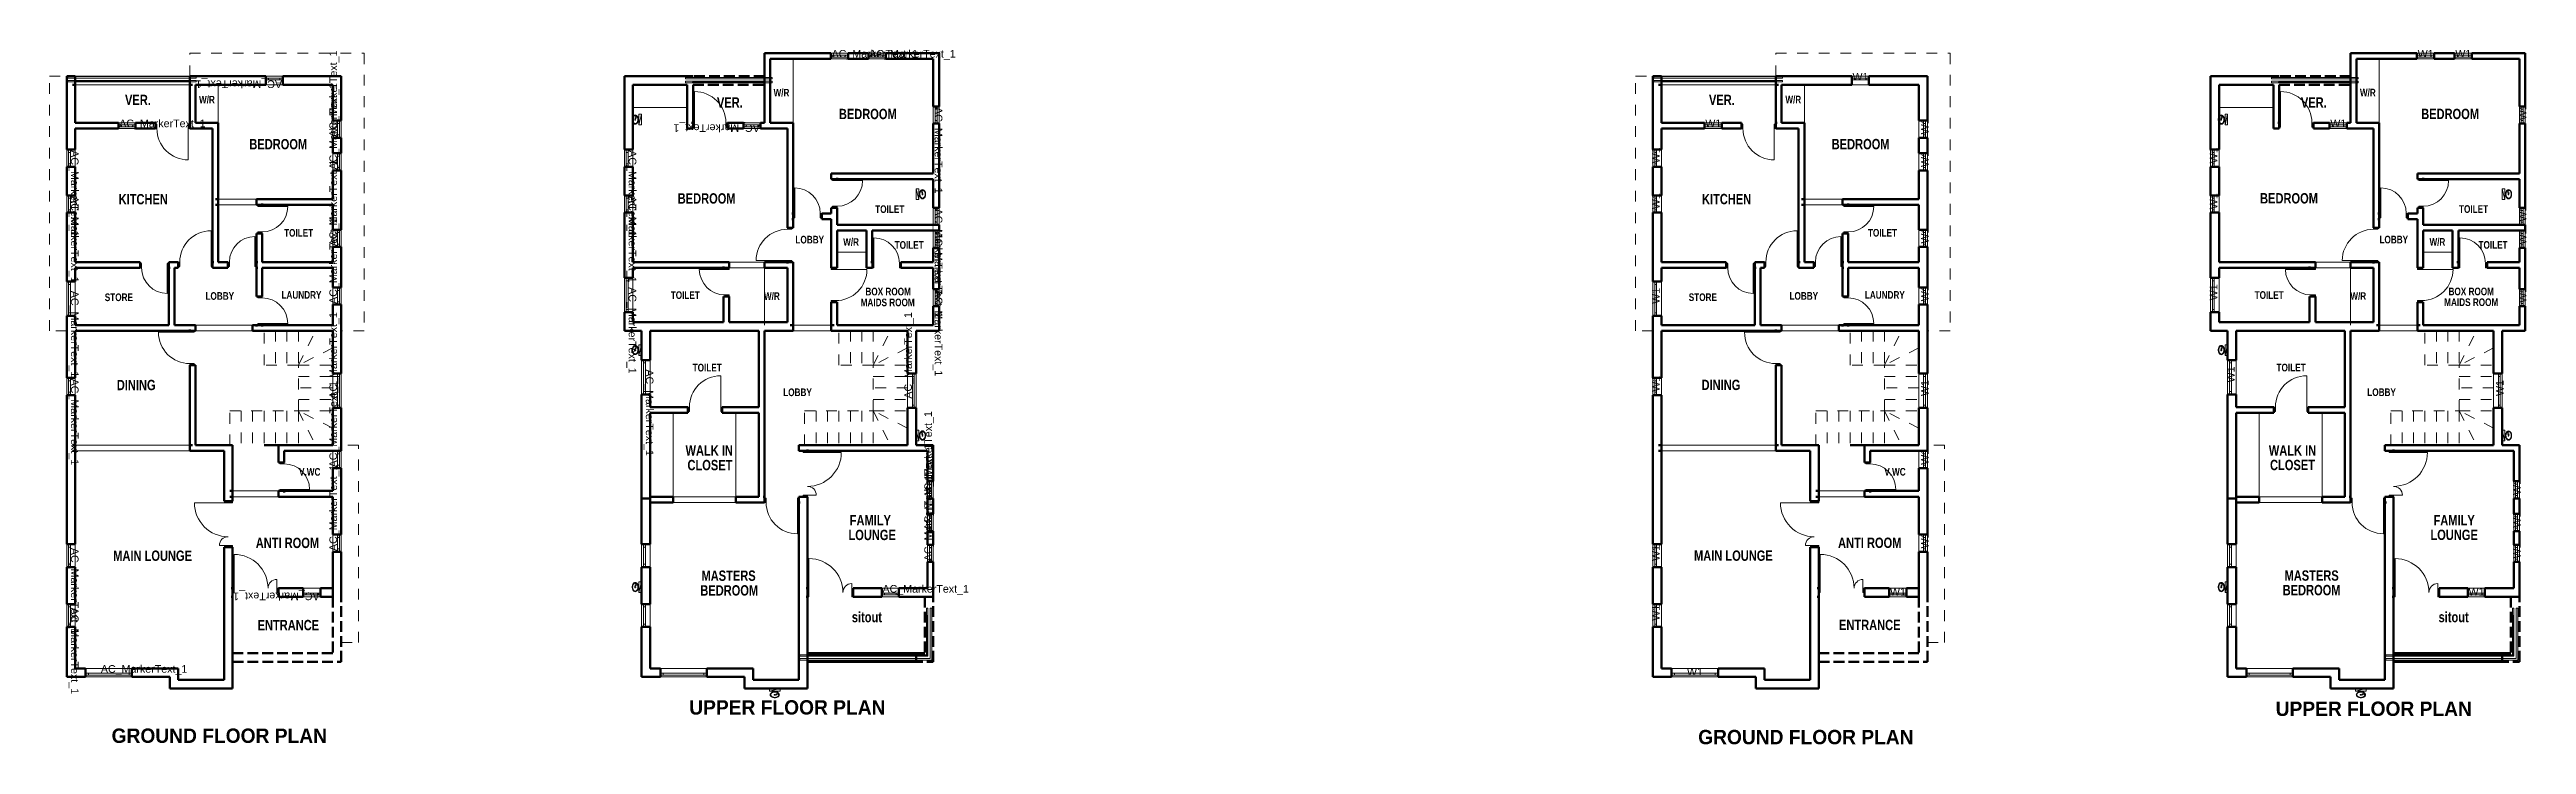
# Model space of a CAD drawing. Header units: millimetres. Extents: x 119896 to 184842, y -80649 to -62433.
import ezdxf
from ezdxf.enums import TextEntityAlignment as Align

# ---------------------------------------------------------------- set-up
doc = ezdxf.new("R2010")
doc.units = ezdxf.units.MM
doc.header["$MEASUREMENT"] = 0
doc.set_wipeout_variables(frame=1)
for name, pattern in [('Dashed', [564.444447, 282.222223, -282.222223]), ('Hidden Line', [391.222223, 282.222223, -109]), ('Small Dashed', [282.222222, 141.111111, -141.111111]), ('Wipeout_Contour', [1000, 0, -1000])]:
    doc.linetypes.add(name, pattern=pattern)
for name, color, linetype, lineweight in [('0_Pen_No__2', 8, 'Continuous', 15), ('Annotation - Text_Pen_No__86_Pen_No__21', 7, 'Continuous', 35), ('ARCHICAD Doors_Pen_No__141', 7, 'Continuous', 120), ('ARCHICAD Window Markers_Pen_No__7', 7, 'Continuous', 35), ('ARCHICAD Windows_Pen_No__141', 7, 'Continuous', 120), ('Drawing & Figure_Pen_No__1', 7, 'Continuous', 13), ('Drawing & Figure_Pen_No__27', 7, 'Continuous', 100), ('Structural - Bearing_Pen_No__141', 7, 'Continuous', 120)]:
    doc.layers.add(name, color=color, linetype=linetype, lineweight=lineweight)
for name, color, linetype in [('ARCHICAD Doors', 7, 'Continuous'), ('ARCHICAD Window Markers', 7, 'Continuous'), ('ARCHICAD Windows', 7, 'Continuous'), ('Interior - Stair & Railing', 7, 'Continuous'), ('Structural - Bearing', 7, 'Continuous')]:
    doc.layers.add(name, color=color, linetype=linetype)
for name, color, linetype, lineweight, true_color in [('ARCHICAD Doors_Pen_No__23', 7, 'Continuous', 20, 0xff6600), ('ARCHICAD Doors_Pen_No__3', 7, 'Continuous', 18, 0xff6600), ('ARCHICAD Windows_Pen_No__23', 7, 'Continuous', 20, 0xff6600), ('ARCHICAD Windows_Pen_No__3', 7, 'Continuous', 18, 0xff6600), ('Drawing & Figure_Pen_No__23', 7, 'Continuous', 20, 0xff6600), ('Drawing & Figure_Pen_No__61', 7, 'Continuous', 20, 0x6a6a6a), ('Interior - Stair & Railing_Pen_No__91', 171, 'Continuous', 13, 0xaaaaff)]:
    doc.layers.add(name, color=color, linetype=linetype, lineweight=lineweight, true_color=true_color)
doc.styles.add('GENERATED_STYLE_1', font='arial.ttf')
doc.styles.add('GENERATED_STYLE_2', font='')
doc.styles.add('GENERATED_STYLE_3', font='')
doc.styles.get('GENERATED_STYLE_2').set_extended_font_data('Impact', bold=True)
doc.styles.get('GENERATED_STYLE_3').set_extended_font_data('Algerian', bold=True)

msp = doc.modelspace()

# ---------------------------------------------------------------- texts
at = {"layer": 'Annotation - Text_Pen_No__86_Pen_No__21', "color": 7, "style": 'GENERATED_STYLE_2'}
for s, height, p in [('VER.', 270.8, (121875, -63889)), ('W/R', 198.1, (123816, -63845)), ('W/R', 198.1, (138881, -63662)), ('VER.', 270.8, (137395, -63957)), ('BEDROOM', 270.8, (140592, -64258)), ('BEDROOM', 270.8, (125135, -65049)), ('KITCHEN', 270.8, (121708, -66491)), ('BEDROOM', 270.8, (136367, -66471)), ('TOILET', 200, (141545, -66716)), ('TOILET', 200, (126046, -67338)), ('LOBBY', 200, (139453, -67516)), ('W/R', 198.1, (140706, -67576)), ('TOILET', 200, (142055, -67656)), ('STORE', 200, (121344, -69027)), ('LOBBY', 200, (123984, -68993)), ('LAUNDRY', 200, (125977, -68965)), ('TOILET', 200, (136185, -68970)), ('W/R', 198.1, (138630, -68995)), ('BOX ROOM', 200, (141289, -68877)), ('MAIDS ROOM', 200, (141163, -69162)), ('TOILET', 200, (136759, -70871)), ('DINING', 270.8, (121660, -71362)), ('LOBBY', 200, (139133, -71518)), ('WALK IN', 270.8, (136572, -73077)), ('CLOSET', 270.8, (136623, -73461)), ('V.WC', 200, (126438, -73604)), ('FAMILY', 270.8, (140877, -74908)), ('ANTI ROOM', 270.8, (125303, -75501)), ('LOUNGE', 270.8, (140844, -75292)), ('MAIN LOUNGE', 270.84, (121565, -75837)), ('BEDROOM', 270.8, (136960, -76746)), ('MASTERS', 270.8, (136990, -76360)), ('sitout', 270.8, (140932, -77445)), ('ENTRANCE', 270.8, (125351, -77655))]:
    msp.add_text(s, height=height, dxfattribs=at).set_placement(p)
at = {"layer": 'Annotation - Text_Pen_No__86_Pen_No__21', "color": 7, "linetype": 'Continuous', "lineweight": 35, "attachment_point": 2, "style": 'GENERATED_STYLE_2'}
for s, insert, char_height in [('\\A1;{\\pqc;\\fImpact|b1|i0|c0|p34;VER.}', (163746, -63618), 270.84), ('\\A1;{\\pqc;\\fImpact|b1|i0|c0|p34;W/R}', (165618, -63645), 198.08), ('\\A1;{\\pqc;\\fImpact|b1|i0|c0|p34;W/R}', (180683, -63462), 198.08), ('\\A1;{\\pqc;\\fImpact|b1|i0|c0|p34;VER.}', (179266, -63686), 270.84), ('\\A1;{\\pqc;\\fImpact|b1|i0|c0|p34;BEDROOM}', (182840, -63985), 270.84), ('\\A1;{\\pqc;\\fImpact|b1|i0|c0|p34;BEDROOM}', (167384, -64776), 270.84), ('\\A1;{\\pqc;\\fImpact|b1|i0|c0|p34;KITCHEN}', (163869, -66217), 270.84), ('\\A1;{\\pqc;\\fImpact|b1|i0|c0|p34;BEDROOM}', (178616, -66197), 270.84), ('\\A1;{\\pqc;\\fImpact|b1|i0|c0|p34;TOILET}', (183456, -66514), 200), ('\\A1;{\\pqc;\\fImpact|b1|i0|c0|p34;TOILET}', (167957, -67136), 200), ('\\A1;{\\pqc;\\fImpact|b1|i0|c0|p34;LOBBY}', (181363, -67314), 200), ('\\A1;{\\pqc;\\fImpact|b1|i0|c0|p34;W/R}', (182508, -67376), 198.08), ('\\A1;{\\pqc;\\fImpact|b1|i0|c0|p34;TOILET}', (183966, -67454), 200), ('\\A1;{\\pqc;\\fImpact|b1|i0|c0|p34;STORE}', (163246, -68825), 200), ('\\A1;{\\pqc;\\fImpact|b1|i0|c0|p34;LOBBY}', (165894, -68791), 200), ('\\A1;{\\pqc;\\fImpact|b1|i0|c0|p34;LAUNDRY}', (168018, -68765), 200), ('\\A1;{\\pqc;\\fImpact|b1|i0|c0|p34;TOILET}', (178096, -68768), 200), ('\\A1;{\\pqc;\\fImpact|b1|i0|c0|p34;W/R}', (180432, -68795), 198.08), ('\\A1;{\\pqc;\\fImpact|b1|i0|c0|p34;TOILET}', (178670, -70669), 200), ('\\A1;{\\pqc;\\fImpact|b1|i0|c0|p34;DINING}', (163721, -71088), 270.84), ('\\A1;{\\pqc;\\fImpact|b1|i0|c0|p34;LOBBY}', (181044, -71316), 200), ('\\A1;{\\pqc;\\fImpact|b1|i0|c0|p34;V.WC}', (168285, -73402), 200), ('\\A1;{\\pqc;\\fImpact|b1|i0|c0|p34;ANTI ROOM}', (167623, -75227), 270.84), ('\\A1;{\\pqc;\\fImpact|b1|i0|c0|p34;MAIN LOUNGE}', (164048, -75564), 270.84), ('\\A1;{\\pqc;\\fImpact|b1|i0|c0|p34;sitout}', (182933, -77174), 270.84), ('\\A1;{\\pqc;\\fImpact|b1|i0|c0|p34;ENTRANCE}', (167623, -77381), 270.84)]:
    msp.add_mtext(s, dxfattribs=dict(at, insert=insert, char_height=char_height))
for s, insert, char_height, line_spacing_factor in [('\\A1;{\\pqc;\\fImpact|b1|i0|c0|p34;BOX ROOM\\P\\pqc;\\fImpact|b1|i0|c0|p34;MAIDS ROOM}', (183395, -68675), 200, 0.844836), ('\\A1;{\\pqc;\\fImpact|b1|i0|c0|p34;WALK IN \\P\\pqc;\\fImpact|b1|i0|c0|p34;CLOSET}', (178708, -72806), 270.84, 0.844873), ('\\A1;{\\pqc;\\fImpact|b1|i0|c0|p34;FAMILY\\P\\pqc;\\fImpact|b1|i0|c0|p34;LOUNGE}', (182946, -74637), 270.84, 0.844873), ('\\A1;{\\pqc;\\fImpact|b1|i0|c0|p34;MASTERS \\P\\pqc;\\fImpact|b1|i0|c0|p34;BEDROOM}', (179209, -76086), 270.84, 0.844836)]:
    msp.add_mtext(s, dxfattribs=dict(at, insert=insert, char_height=char_height, line_spacing_factor=line_spacing_factor))
at = {"layer": 'ARCHICAD Window Markers_Pen_No__7', "color": 7, "lineweight": 35, "style": 'GENERATED_STYLE_1'}
for rotation, p in [(90, (127494, -64725)), (180, (125993, -63182)), (90, (127494, -65580)), (270, (143046, -63942)), (180, (138521, -64332)), (269.99991, (120397, -65073)), (90, (127494, -67587)), (270, (135021, -65073)), (269.99991, (120397, -66276)), (90, (127494, -69101)), (270, (135021, -66276)), (270, (143046, -66600)), (270, (143046, -67200)), (269.99991, (120397, -68757)), (270, (135021, -68663)), (270, (143046, -68730)), (90, (127494, -71584)), (90, (142568, -71584)), (269.99991, (120397, -71060)), (90, (127494, -73386)), (270, (135471, -70818)), (90, (143093, -74179)), (90, (127494, -75579)), (90, (143093, -75036)), (90, (143093, -75845)), (269.99991, (120397, -75496)), (180, (126978, -76607)), (269.99991, (120397, -77063))]:
    msp.add_attdef('AC_MarkerText_1', text='W1', height=200, rotation=rotation, dxfattribs=at).set_placement(p, align=Align.BOTTOM_LEFT)
for p in [(140402, -62704), (141389, -62704), (121723, -64529), (141736, -76729), (121242, -78829)]:
    msp.add_attdef('AC_MarkerText_1', text='W1', height=200, dxfattribs=at).set_placement(p, align=Align.BOTTOM_LEFT)
at = {"layer": 'Drawing & Figure_Pen_No__1', "color": 7, "style": 'GENERATED_STYLE_3'}
for s, p in [('UPPER FLOOR PLAN', (136669, -79865)), ('GROUND FLOOR PLAN', (121523, -80608))]:
    msp.add_text(s, height=376.35, dxfattribs=at).set_placement(p)
at = {"layer": 'Drawing & Figure_Pen_No__1', "color": 7, "linetype": 'Continuous', "lineweight": 13, "char_height": 376.35, "attachment_point": 7, "style": 'GENERATED_STYLE_3'}
for s, insert in [('\\A1;{\\pql;\\fAlgerian|b1|i0|c0|p82;UPPER\\fAlgerian|b1|i0|c0|p82; FLOOR PLAN}', (178266, -79907)), ('\\A1;{\\pql;\\fAlgerian|b1|i0|c0|p82;GROUND FLOOR\\fAlgerian|b1|i0|c0|p82; PLAN}', (163124, -80649))]:
    msp.add_mtext(s, dxfattribs=dict(at, insert=insert))

# ---------------------------------------------------------------- blocks, each defined once
blk = doc.blocks.new('Window 24')
at = {"layer": 'ARCHICAD Windows_Pen_No__141', "color": 7, "linetype": 'Continuous', "lineweight": 120}
for p, q in [((-450, 50), (-450, 0)), ((-450, 0), (-450, -50)), ((-450, 0), (-450, -50)), ((450, 50), (450, 0)), ((450, 0), (450, -50)), ((450, 0), (450, -50)), ((-450, -50), (-450, -175)), ((450, -50), (450, -175))]:
    blk.add_line(p, q, dxfattribs=at)
at = {"layer": 'ARCHICAD Windows_Pen_No__23', "color": 30, "linetype": 'Continuous', "lineweight": 20, "true_color": 0xff6600}
for p, q in [((-450, 0), (-375, 0)), ((-375, 0), (-375, -50)), ((375, -50), (375, 0)), ((375, 0), (450, 0)), ((-375, -50), (-450, -50)), ((450, -50), (375, -50))]:
    blk.add_line(p, q, dxfattribs=at)
at = {"layer": 'ARCHICAD Windows_Pen_No__3', "color": 30, "linetype": 'Continuous', "lineweight": 18, "true_color": 0xff6600}
for p, q in [((-450, 50), (450, 50)), ((-375, 0), (375, 0)), ((-450, -175), (450, -175)), ((375, -50), (-375, -50))]:
    blk.add_line(p, q, dxfattribs=at)
blk = doc.blocks.new('W Marker 22')
at = {"layer": 'ARCHICAD Window Markers_Pen_No__7', "color": 7, "lineweight": 35, "style": 'GENERATED_STYLE_1'}
blk.add_attdef('AC_MarkerText_1', text='', height=200, dxfattribs=at).set_placement((-206, -173), align=Align.BOTTOM_LEFT)
blk = doc.blocks.new('Window 24_2')
at = {"layer": 'ARCHICAD Windows_Pen_No__141', "color": 7, "linetype": 'Continuous', "lineweight": 120}
for p, q in [((-225, 50), (-225, 0)), ((-225, 0), (-225, -50)), ((-225, 0), (-225, -50)), ((225, 50), (225, 0)), ((225, 0), (225, -50)), ((225, 0), (225, -50)), ((-225, -50), (-225, -175)), ((225, -50), (225, -175))]:
    blk.add_line(p, q, dxfattribs=at)
at = {"layer": 'ARCHICAD Windows_Pen_No__23', "color": 30, "linetype": 'Continuous', "lineweight": 20, "true_color": 0xff6600}
for p, q in [((-225, 0), (-150, 0)), ((-150, 0), (-150, -50)), ((150, -50), (150, 0)), ((150, 0), (225, 0)), ((-150, -50), (-225, -50)), ((225, -50), (150, -50))]:
    blk.add_line(p, q, dxfattribs=at)
at = {"layer": 'ARCHICAD Windows_Pen_No__3', "color": 30, "linetype": 'Continuous', "lineweight": 18, "true_color": 0xff6600}
for p, q in [((-225, 50), (225, 50)), ((-150, 0), (150, 0)), ((-225, -175), (225, -175)), ((150, -50), (-150, -50))]:
    blk.add_line(p, q, dxfattribs=at)
blk = doc.blocks.new('Wall_1', base_point=(120346, -63130))
at = {"layer": 'Structural - Bearing_Pen_No__141', "color": 7, "linetype": 'Continuous', "lineweight": 120}
for p, q in [((120346, -65054), (120396, -65054)), ((120346, -65504), (120396, -65504)), ((120396, -65054), (120446, -65054)), ((120396, -65504), (120446, -65504)), ((120446, -65054), (120571, -65054)), ((120446, -65504), (120571, -65504)), ((120346, -66257), (120396, -66257)), ((120346, -66707), (120396, -66707)), ((120396, -66257), (120446, -66257)), ((120396, -66707), (120446, -66707)), ((120446, -66257), (120571, -66257)), ((120446, -66707), (120571, -66707)), ((120346, -68513), (120396, -68513)), ((120396, -68513), (120446, -68513)), ((120446, -68513), (120571, -68513)), ((120346, -69413), (120396, -69413)), ((120396, -69413), (120446, -69413)), ((120446, -69413), (120571, -69413)), ((120346, -71041), (120396, -71041)), ((120396, -71041), (120446, -71041)), ((120446, -71041), (120571, -71041)), ((120346, -71491), (120396, -71491)), ((120396, -71491), (120446, -71491)), ((120446, -71491), (120571, -71491))]:
    blk.add_line(p, q, dxfattribs=at)
at = {"layer": 'Structural - Bearing_Pen_No__141', "color": 7, "linetype": 'Continuous', "lineweight": 120, "flags": 128}
for points in [[(120346, -63130), (120346, -65054)], [(120571, -64355), (120571, -63355)], [(120571, -65054), (120571, -64505)], [(120346, -65504), (120346, -66257)], [(120571, -66257), (120571, -65504)], [(120346, -66707), (120346, -68513)], [(120571, -68005), (120571, -66707)], [(120571, -68513), (120571, -68155)], [(120346, -69413), (120346, -71041)], [(120571, -69655), (120571, -69413)], [(120571, -71041), (120571, -69805)], [(120346, -71491), (120346, -74200)], [(120571, -72805), (120571, -71491)], [(120571, -74200), (120571, -72955)]]:
    blk.add_lwpolyline(points, dxfattribs=at)
at = {"layer": 'ARCHICAD Window Markers', "color": 161, "lineweight": 25, "true_color": 0x40a5ff}
ref = blk.add_blockref('W Marker 22', (120571, -65279), dxfattribs=dict(at, rotation=269.9999090543183))
ref.add_attrib('AC_MarkerText_1', 'W1', dxfattribs={"layer": 'ARCHICAD Window Markers_Pen_No__7', "color": 7, "lineweight": 35, "height": 200, "rotation": 89.99991, "style": 'GENERATED_STYLE_1'}).set_placement((120588, -65416), align=Align.BOTTOM_LEFT)
ref = blk.add_blockref('W Marker 22', (120571, -66482), dxfattribs=dict(at, rotation=269.9999090543183))
ref.add_attrib('AC_MarkerText_1', 'W1', dxfattribs={"layer": 'ARCHICAD Window Markers_Pen_No__7', "color": 7, "lineweight": 35, "height": 200, "rotation": 89.99991, "style": 'GENERATED_STYLE_1'}).set_placement((120588, -66619), align=Align.BOTTOM_LEFT)
ref = blk.add_blockref('W Marker 22', (120571, -68963), dxfattribs=dict(at, rotation=269.9999090543183))
ref.add_attrib('AC_MarkerText_1', 'W1', dxfattribs={"layer": 'ARCHICAD Window Markers_Pen_No__7', "color": 7, "lineweight": 35, "height": 200, "rotation": 89.99991, "style": 'GENERATED_STYLE_1'}).set_placement((120588, -69100), align=Align.BOTTOM_LEFT)
ref = blk.add_blockref('W Marker 22', (120571, -71266), dxfattribs=dict(at, rotation=269.9999090543183))
ref.add_attrib('AC_MarkerText_1', 'W1', dxfattribs={"layer": 'ARCHICAD Window Markers_Pen_No__7', "color": 7, "lineweight": 35, "height": 200, "rotation": 89.99991, "style": 'GENERATED_STYLE_1'}).set_placement((120588, -71403), align=Align.BOTTOM_LEFT)
at = {"layer": 'ARCHICAD Windows', "color": 21, "linetype": 'Continuous', "lineweight": 18, "true_color": 0xff9955, "xscale": -0.9999999999999999, "zscale": 1000, "rotation": 89.99990905431827}
for name, p in [('Window 24_2', (120396, -65279)), ('Window 24_2', (120396, -66482)), ('Window 24', (120396, -68963))]:
    blk.add_blockref(name, p, dxfattribs=at)
at = {"layer": 'ARCHICAD Windows', "color": 21, "linetype": 'Continuous', "lineweight": 18, "true_color": 0xff9955, "zscale": 1000, "rotation": 89.99990905431827}
blk.add_blockref('Window 24_2', (120396, -71266), dxfattribs=at)
blk = doc.blocks.new('Wall_2', base_point=(123271, -79180))
at = {"layer": 'Structural - Bearing_Pen_No__141', "color": 7, "linetype": 'Continuous', "lineweight": 120, "flags": 128}
for points in [[(123046, -79180), (124696, -79180)], [(124471, -78955), (123271, -78955)]]:
    blk.add_lwpolyline(points, dxfattribs=at)
blk = doc.blocks.new('Double Door Asymmetric 24')
at = {"layer": 'ARCHICAD Doors_Pen_No__141', "color": 7, "linetype": 'Continuous', "lineweight": 120}
for p, q in [((-600, 110), (-637, 110)), ((-600, 110), (-637, 110)), ((-600, 0), (-600, 110)), ((-600, 0), (-600, 110)), ((-600, -115), (-600, 0)), ((-600, -115), (-600, 0)), ((600, 0), (600, 110)), ((600, 0), (600, 110)), ((600, 110), (637, 110)), ((600, 110), (637, 110)), ((600, -115), (600, 0)), ((600, -115), (600, 0)), ((-600, -115), (-637, -115)), ((-600, -115), (-637, -115)), ((600, -115), (637, -115)), ((600, -115), (637, -115))]:
    blk.add_line(p, q, dxfattribs=at)
at = {"layer": 'ARCHICAD Doors_Pen_No__23', "color": 30, "linetype": 'Continuous', "lineweight": 20, "true_color": 0xff6600}
for p, q in [((-560, 0), (-600, 0)), ((-600, 0), (-600, -115)), ((-560, -115), (-560, 0)), ((600, 0), (560, 0)), ((560, 0), (560, -115)), ((600, -115), (600, 0)), ((-600, -115), (-560, -115)), ((560, -115), (600, -115))]:
    blk.add_line(p, q, dxfattribs=at)
at = {"layer": 'ARCHICAD Doors_Pen_No__3', "color": 30, "linetype": 'Continuous', "lineweight": 18, "true_color": 0xff6600}
for p, q in [((560, 0), (560, 888)), ((-560, 0), (-560, 232))]:
    blk.add_line(p, q, dxfattribs=at)
for centre, radius, start, end in [((560, 0), 888, 90, 180), ((-560, 0), 232, 0, 90)]:
    blk.add_arc(centre, radius, start, end, dxfattribs=at)
blk = doc.blocks.new('Wall_3', base_point=(124696, -79180))
at = {"layer": 'Structural - Bearing_Pen_No__141', "color": 7, "linetype": 'Continuous', "lineweight": 120}
for p, q in [((124471, -74275), (124471, -74238)), ((124581, -74275), (124471, -74275)), ((124696, -74275), (124581, -74275)), ((124696, -74275), (124696, -74238)), ((124471, -75475), (124471, -75512)), ((124581, -75475), (124471, -75475)), ((124696, -75475), (124581, -75475)), ((124696, -75475), (124696, -75512))]:
    blk.add_line(p, q, dxfattribs=at)
at = {"layer": 'Structural - Bearing_Pen_No__141', "color": 7, "linetype": 'Continuous', "lineweight": 120, "flags": 128}
for points in [[(124471, -72955), (124471, -74275)], [(124696, -74005), (124696, -72805)], [(124696, -74275), (124696, -74155)], [(124471, -75475), (124471, -78955)], [(124696, -76555), (124696, -75475)], [(124696, -79180), (124696, -76780)]]:
    blk.add_lwpolyline(points, dxfattribs=at)
at = {"layer": 'ARCHICAD Doors', "color": 21, "linetype": 'Continuous', "lineweight": 18, "true_color": 0xff9955, "zscale": 1000, "rotation": 90.00023578510037}
blk.add_blockref('Double Door Asymmetric 24', (124581, -74875), dxfattribs=at)
blk = doc.blocks.new('Double Door Asymmetric 24_2')
at = {"layer": 'ARCHICAD Doors_Pen_No__141', "color": 7, "linetype": 'Continuous', "lineweight": 120}
for p, q in [((-600, 0), (-637, 0)), ((-600, 0), (-637, 0)), ((-600, 0), (-600, -115)), ((-600, 0), (-600, -115)), ((600, 0), (600, -115)), ((600, 0), (600, -115)), ((600, 0), (637, 0)), ((600, 0), (637, 0)), ((-600, -225), (-637, -225)), ((-600, -225), (-637, -225)), ((-600, -115), (-600, -225)), ((-600, -115), (-600, -225)), ((600, -115), (600, -225)), ((600, -115), (600, -225)), ((600, -225), (637, -225)), ((600, -225), (637, -225))]:
    blk.add_line(p, q, dxfattribs=at)
at = {"layer": 'ARCHICAD Doors_Pen_No__23', "color": 30, "linetype": 'Continuous', "lineweight": 20, "true_color": 0xff6600}
for p, q in [((-560, 0), (-600, 0)), ((-600, 0), (-600, -115)), ((-560, -115), (-560, 0)), ((600, 0), (560, 0)), ((560, 0), (560, -115)), ((600, -115), (600, 0)), ((-600, -115), (-560, -115)), ((560, -115), (600, -115))]:
    blk.add_line(p, q, dxfattribs=at)
at = {"layer": 'ARCHICAD Doors_Pen_No__3', "color": 30, "linetype": 'Continuous', "lineweight": 18, "true_color": 0xff6600}
for p, q in [((560, 0), (560, 888)), ((-560, 0), (-560, 232))]:
    blk.add_line(p, q, dxfattribs=at)
for centre, radius, start, end in [((560, 0), 888, 90, 180), ((-560, 0), 232, 0, 90)]:
    blk.add_arc(centre, radius, start, end, dxfattribs=at)
blk = doc.blocks.new('Wall_4', base_point=(127321, -76555))
at = {"layer": 'Structural - Bearing_Pen_No__141', "color": 7, "linetype": 'Continuous', "lineweight": 120}
for p, q in [((124696, -76555), (124659, -76555)), ((124696, -76555), (124696, -76670)), ((125896, -76555), (125933, -76555)), ((125896, -76555), (125896, -76670)), ((126547, -76680), (126547, -76555)), ((126997, -76680), (126997, -76555)), ((124696, -76780), (124659, -76780)), ((124696, -76670), (124696, -76780)), ((125896, -76670), (125896, -76780)), ((125896, -76780), (125933, -76780)), ((126547, -76730), (126547, -76680)), ((126547, -76780), (126547, -76730)), ((126997, -76730), (126997, -76680)), ((126997, -76780), (126997, -76730))]:
    blk.add_line(p, q, dxfattribs=at)
at = {"layer": 'Structural - Bearing_Pen_No__141', "color": 7, "linetype": 'Continuous', "lineweight": 120, "flags": 128}
for points in [[(126547, -76555), (125896, -76555)], [(127321, -76555), (126997, -76555)], [(127321, -76780), (127321, -76555)], [(125896, -76780), (126547, -76780)], [(126997, -76780), (127321, -76780)]]:
    blk.add_lwpolyline(points, dxfattribs=at)
at = {"layer": 'ARCHICAD Doors', "color": 21, "linetype": 'Continuous', "lineweight": 18, "true_color": 0xff9955, "xscale": -1, "zscale": 1000}
blk.add_blockref('Double Door Asymmetric 24_2', (125296, -76555), dxfattribs=at)
at = {"layer": 'ARCHICAD Window Markers', "color": 161, "lineweight": 25, "true_color": 0x40a5ff}
ref = blk.add_blockref('W Marker 22', (126772, -76780), dxfattribs=dict(at, rotation=180))
ref.add_attrib('AC_MarkerText_1', 'W1', dxfattribs={"layer": 'ARCHICAD Window Markers_Pen_No__7', "color": 7, "lineweight": 35, "height": 200, "rotation": 360, "style": 'GENERATED_STYLE_1'}).set_placement((126566, -76807), align=Align.BOTTOM_LEFT)
at = {"layer": 'ARCHICAD Windows', "color": 21, "linetype": 'Continuous', "lineweight": 18, "true_color": 0xff9955, "zscale": 1000, "rotation": 180}
blk.add_blockref('Window 24_2', (126772, -76730), dxfattribs=at)
blk = doc.blocks.new('Wall_5', base_point=(127546, -76780))
at = {"layer": 'Structural - Bearing_Pen_No__141', "color": 7, "linetype": 'Continuous', "lineweight": 120}
for p, q in [((127446, -64294), (127321, -64294)), ((127496, -64294), (127446, -64294)), ((127546, -64294), (127496, -64294)), ((127446, -64744), (127321, -64744)), ((127496, -64744), (127446, -64744)), ((127546, -64744), (127496, -64744)), ((127446, -65150), (127321, -65150)), ((127496, -65150), (127446, -65150)), ((127546, -65150), (127496, -65150)), ((127446, -65600), (127321, -65600)), ((127496, -65600), (127446, -65600)), ((127546, -65600), (127496, -65600)), ((127446, -67156), (127321, -67156)), ((127496, -67156), (127446, -67156)), ((127546, -67156), (127496, -67156)), ((127446, -67606), (127321, -67606)), ((127496, -67606), (127446, -67606)), ((127546, -67606), (127496, -67606)), ((127446, -68670), (127321, -68670)), ((127496, -68670), (127446, -68670)), ((127546, -68670), (127496, -68670)), ((127446, -69120), (127321, -69120)), ((127496, -69120), (127446, -69120)), ((127546, -69120), (127496, -69120)), ((127446, -70928), (127321, -70928)), ((127496, -70928), (127446, -70928)), ((127546, -70928), (127496, -70928)), ((127446, -71828), (127321, -71828)), ((127496, -71828), (127446, -71828)), ((127546, -71828), (127496, -71828)), ((127446, -72955), (127321, -72955)), ((127496, -72955), (127446, -72955)), ((127546, -72955), (127496, -72955)), ((127446, -73405), (127321, -73405)), ((127496, -73405), (127446, -73405)), ((127546, -73405), (127496, -73405)), ((127446, -75148), (127321, -75148)), ((127496, -75148), (127446, -75148)), ((127546, -75148), (127496, -75148)), ((127446, -75598), (127321, -75598)), ((127496, -75598), (127446, -75598)), ((127546, -75598), (127496, -75598))]:
    blk.add_line(p, q, dxfattribs=at)
at = {"layer": 'Structural - Bearing_Pen_No__141', "color": 7, "linetype": 'Continuous', "lineweight": 120, "flags": 128}
for points in [[(127321, -63355), (127321, -64294)], [(127546, -64294), (127546, -63130)], [(127321, -64744), (127321, -65150)], [(127546, -65150), (127546, -64744)], [(127321, -65600), (127321, -66355)], [(127546, -67156), (127546, -65600)], [(127321, -66505), (127321, -67156)], [(127321, -67606), (127321, -68005)], [(127321, -68155), (127321, -68670)], [(127546, -68670), (127546, -67606)], [(127321, -69120), (127321, -69655)], [(127546, -70928), (127546, -69120)], [(127321, -69805), (127321, -70928)], [(127321, -71828), (127321, -72805)], [(127546, -72955), (127546, -71828)], [(127321, -73405), (127321, -74005)], [(127546, -75148), (127546, -73405)], [(127321, -74155), (127321, -75148)], [(127321, -75598), (127321, -76780)], [(127546, -76780), (127546, -75598)]]:
    blk.add_lwpolyline(points, dxfattribs=at)
at = {"layer": 'ARCHICAD Window Markers', "color": 161, "lineweight": 25, "true_color": 0x40a5ff}
ref = blk.add_blockref('W Marker 22', (127321, -64519), dxfattribs=dict(at, rotation=90))
ref.add_attrib('AC_MarkerText_1', 'W1', dxfattribs={"layer": 'ARCHICAD Window Markers_Pen_No__7', "color": 7, "lineweight": 35, "height": 200, "rotation": 90, "style": 'GENERATED_STYLE_1'}).set_placement((127641, -64656), align=Align.BOTTOM_LEFT)
ref = blk.add_blockref('W Marker 22', (127321, -65375), dxfattribs=dict(at, rotation=90))
ref.add_attrib('AC_MarkerText_1', 'W1', dxfattribs={"layer": 'ARCHICAD Window Markers_Pen_No__7', "color": 7, "lineweight": 35, "height": 200, "rotation": 90, "style": 'GENERATED_STYLE_1'}).set_placement((127641, -65512), align=Align.BOTTOM_LEFT)
ref = blk.add_blockref('W Marker 22', (127321, -67381), dxfattribs=dict(at, rotation=90))
ref.add_attrib('AC_MarkerText_1', 'W1', dxfattribs={"layer": 'ARCHICAD Window Markers_Pen_No__7', "color": 7, "lineweight": 35, "height": 200, "rotation": 90, "style": 'GENERATED_STYLE_1'}).set_placement((127641, -67519), align=Align.BOTTOM_LEFT)
ref = blk.add_blockref('W Marker 22', (127321, -68895), dxfattribs=dict(at, rotation=90))
ref.add_attrib('AC_MarkerText_1', 'W1', dxfattribs={"layer": 'ARCHICAD Window Markers_Pen_No__7', "color": 7, "lineweight": 35, "height": 200, "rotation": 90, "style": 'GENERATED_STYLE_1'}).set_placement((127641, -69032), align=Align.BOTTOM_LEFT)
ref = blk.add_blockref('W Marker 22', (127321, -71378), dxfattribs=dict(at, rotation=90))
ref.add_attrib('AC_MarkerText_1', 'W1', dxfattribs={"layer": 'ARCHICAD Window Markers_Pen_No__7', "color": 7, "lineweight": 35, "height": 200, "rotation": 90, "style": 'GENERATED_STYLE_1'}).set_placement((127641, -71515), align=Align.BOTTOM_LEFT)
ref = blk.add_blockref('W Marker 22', (127321, -73180), dxfattribs=dict(at, rotation=90))
ref.add_attrib('AC_MarkerText_1', 'W1', dxfattribs={"layer": 'ARCHICAD Window Markers_Pen_No__7', "color": 7, "lineweight": 35, "height": 200, "rotation": 90, "style": 'GENERATED_STYLE_1'}).set_placement((127641, -73318), align=Align.BOTTOM_LEFT)
ref = blk.add_blockref('W Marker 22', (127321, -75373), dxfattribs=dict(at, rotation=90))
ref.add_attrib('AC_MarkerText_1', 'W1', dxfattribs={"layer": 'ARCHICAD Window Markers_Pen_No__7', "color": 7, "lineweight": 35, "height": 200, "rotation": 90, "style": 'GENERATED_STYLE_1'}).set_placement((127641, -75510), align=Align.BOTTOM_LEFT)
at = {"layer": 'ARCHICAD Windows', "color": 21, "linetype": 'Continuous', "lineweight": 18, "true_color": 0xff9955, "zscale": 1000, "rotation": 270}
for name, p in [('Window 24_2', (127496, -64519)), ('Window 24_2', (127496, -65375)), ('Window 24_2', (127496, -67381)), ('Window 24_2', (127496, -68895)), ('Window 24', (127496, -71378)), ('Window 24_2', (127496, -73180)), ('Window 24_2', (127496, -75373))]:
    blk.add_blockref(name, p, dxfattribs=at)
blk = doc.blocks.new('Rectangular Window Opening 24')
at = {"layer": 'ARCHICAD Windows_Pen_No__141', "color": 7, "linetype": 'Continuous', "lineweight": 120}
for p, q in [((-1500, 225), (-1575, 225)), ((-1500, 225), (-1575, 225)), ((-1500, 0), (-1575, 0)), ((-1500, 0), (-1575, 0)), ((-1500, 0), (-1500, 225)), ((-1500, 0), (-1500, 225)), ((1500, 0), (1500, 225)), ((1500, 0), (1500, 225)), ((1500, 225), (1575, 225)), ((1500, 225), (1575, 225)), ((1500, 0), (1575, 0)), ((1500, 0), (1575, 0))]:
    blk.add_line(p, q, dxfattribs=at)
at = {"layer": 'ARCHICAD Windows_Pen_No__3', "color": 30, "linetype": 'Continuous', "lineweight": 18, "true_color": 0xff6600}
for p, q in [((-1500, 225), (1500, 225)), ((-1500, 0), (1500, 0))]:
    blk.add_line(p, q, dxfattribs=at)
blk = doc.blocks.new('Wall_6', base_point=(127546, -63130))
at = {"layer": 'Structural - Bearing_Pen_No__141', "color": 7, "linetype": 'Continuous', "lineweight": 120}
for p, q in [((120571, -63130), (120496, -63130)), ((120571, -63355), (120496, -63355)), ((120571, -63355), (120571, -63130)), ((123571, -63130), (123646, -63130)), ((123571, -63355), (123571, -63130)), ((123571, -63355), (123646, -63355)), ((125563, -63130), (125563, -63180)), ((125563, -63180), (125563, -63230)), ((125563, -63230), (125563, -63355)), ((126013, -63130), (126013, -63180)), ((126013, -63180), (126013, -63230)), ((126013, -63230), (126013, -63355))]:
    blk.add_line(p, q, dxfattribs=at)
at = {"layer": 'Structural - Bearing_Pen_No__141', "color": 7, "linetype": 'Continuous', "lineweight": 120, "flags": 128}
for points in [[(120571, -63130), (120346, -63130)], [(125563, -63130), (123571, -63130)], [(123721, -63355), (125563, -63355)], [(127546, -63130), (126013, -63130)], [(126013, -63355), (127321, -63355)]]:
    blk.add_lwpolyline(points, dxfattribs=at)
at = {"layer": 'ARCHICAD Window Markers', "color": 161, "lineweight": 25, "true_color": 0x40a5ff}
ref = blk.add_blockref('W Marker 22', (125788, -63355), dxfattribs=dict(at, rotation=180))
ref.add_attrib('AC_MarkerText_1', 'W1', dxfattribs={"layer": 'ARCHICAD Window Markers_Pen_No__7', "color": 7, "lineweight": 35, "height": 200, "rotation": 360, "style": 'GENERATED_STYLE_1'}).set_placement((125582, -63304), align=Align.BOTTOM_LEFT)
at = {"layer": 'ARCHICAD Windows', "color": 21, "linetype": 'Dashed', "lineweight": 18, "true_color": 0xff9955, "zscale": 1000}
blk.add_blockref('Rectangular Window Opening 24', (122071, -63355), dxfattribs=at)
at = {"layer": 'ARCHICAD Windows', "color": 21, "linetype": 'Continuous', "lineweight": 18, "true_color": 0xff9955, "zscale": 1000}
blk.add_blockref('Window 24_2', (125788, -63180), dxfattribs=at)
blk = doc.blocks.new('Window 24_3')
at = {"layer": 'ARCHICAD Windows_Pen_No__141', "color": 7, "linetype": 'Continuous', "lineweight": 120}
for p, q in [((-225, 50), (-225, 0)), ((-225, 0), (-225, -50)), ((-225, 0), (-225, -50)), ((225, 50), (225, 0)), ((225, 0), (225, -50)), ((225, 0), (225, -50)), ((-225, -50), (-225, -100)), ((225, -50), (225, -100))]:
    blk.add_line(p, q, dxfattribs=at)
at = {"layer": 'ARCHICAD Windows_Pen_No__23', "color": 30, "linetype": 'Continuous', "lineweight": 20, "true_color": 0xff6600}
for p, q in [((-225, 0), (-150, 0)), ((-150, 0), (-150, -50)), ((150, -50), (150, 0)), ((150, 0), (225, 0)), ((-150, -50), (-225, -50)), ((225, -50), (150, -50))]:
    blk.add_line(p, q, dxfattribs=at)
at = {"layer": 'ARCHICAD Windows_Pen_No__3', "color": 30, "linetype": 'Continuous', "lineweight": 18, "true_color": 0xff6600}
for p, q in [((-225, 50), (225, 50)), ((-150, 0), (150, 0)), ((-225, -100), (225, -100)), ((150, -50), (-150, -50))]:
    blk.add_line(p, q, dxfattribs=at)
blk = doc.blocks.new('Door 24')
at = {"layer": 'ARCHICAD Doors_Pen_No__141', "color": 7, "linetype": 'Continuous', "lineweight": 120}
for p, q in [((-450, 0), (-487, 0)), ((-450, 0), (-487, 0)), ((-450, 0), (-450, -115)), ((-450, 0), (-450, -115)), ((450, 0), (450, -115)), ((450, 0), (450, -115)), ((450, 0), (487, 0)), ((450, 0), (487, 0)), ((-450, -150), (-487, -150)), ((-450, -150), (-487, -150)), ((-450, -115), (-450, -150)), ((-450, -115), (-450, -150)), ((450, -115), (450, -150)), ((450, -115), (450, -150)), ((450, -150), (487, -150)), ((450, -150), (487, -150))]:
    blk.add_line(p, q, dxfattribs=at)
at = {"layer": 'ARCHICAD Doors_Pen_No__23', "color": 30, "linetype": 'Continuous', "lineweight": 20, "true_color": 0xff6600}
for p, q in [((-410, 0), (-450, 0)), ((-450, 0), (-450, -115)), ((-410, -115), (-410, 0)), ((450, 0), (410, 0)), ((410, 0), (410, -115)), ((450, -115), (450, 0)), ((-450, -115), (-410, -115)), ((410, -115), (450, -115))]:
    blk.add_line(p, q, dxfattribs=at)
at = {"layer": 'ARCHICAD Doors_Pen_No__3', "color": 30, "linetype": 'Continuous', "lineweight": 18, "true_color": 0xff6600}
blk.add_line((410, 0), (410, 820), dxfattribs=at)
blk.add_arc((410, 0), 820, 90, 180, dxfattribs=at)
blk = doc.blocks.new('Wall_7', base_point=(120346, -64505))
at = {"layer": 'Structural - Bearing_Pen_No__141', "color": 7, "linetype": 'Continuous', "lineweight": 120}
for p, q in [((121704, -64355), (121704, -64405)), ((121704, -64405), (121704, -64455)), ((121704, -64455), (121704, -64505)), ((122154, -64355), (122154, -64405)), ((122154, -64405), (122154, -64455)), ((122154, -64455), (122154, -64505)), ((122671, -64355), (122634, -64355)), ((122671, -64505), (122634, -64505)), ((122671, -64390), (122671, -64355)), ((122671, -64505), (122671, -64390)), ((123571, -64355), (123608, -64355)), ((123571, -64390), (123571, -64355)), ((123571, -64505), (123571, -64390)), ((123571, -64505), (123608, -64505))]:
    blk.add_line(p, q, dxfattribs=at)
at = {"layer": 'Structural - Bearing_Pen_No__141', "color": 7, "linetype": 'Continuous', "lineweight": 120, "flags": 128}
for points in [[(121704, -64355), (120571, -64355)], [(120571, -64505), (121704, -64505)], [(122671, -64355), (122154, -64355)], [(122154, -64505), (122671, -64505)], [(123571, -64505), (124171, -64505)], [(124321, -64355), (123721, -64355)]]:
    blk.add_lwpolyline(points, dxfattribs=at)
at = {"layer": 'ARCHICAD Doors', "color": 21, "linetype": 'Continuous', "lineweight": 18, "true_color": 0xff9955, "xscale": -1, "zscale": 1000, "rotation": 180}
blk.add_blockref('Door 24', (123121, -64505), dxfattribs=at)
at = {"layer": 'ARCHICAD Window Markers', "color": 161, "lineweight": 25, "true_color": 0x40a5ff}
blk.add_blockref('W Marker 22', (121929, -64355), dxfattribs=at).add_auto_attribs({'AC_MarkerText_1': 'W1'})
at = {"layer": 'ARCHICAD Windows', "color": 21, "linetype": 'Continuous', "lineweight": 18, "true_color": 0xff9955, "zscale": 1000}
blk.add_blockref('Window 24_3', (121929, -64405), dxfattribs=at)
blk = doc.blocks.new('Wall_8', base_point=(124171, -64505))
at = {"layer": 'Structural - Bearing_Pen_No__141', "color": 7, "linetype": 'Continuous', "lineweight": 120, "flags": 128}
for points in [[(124171, -64505), (124171, -68005)], [(124321, -66355), (124321, -64355)], [(124321, -68005), (124321, -66505)]]:
    blk.add_lwpolyline(points, dxfattribs=at)
blk = doc.blocks.new('Wall_9', base_point=(123021, -68005))
at = {"layer": 'Structural - Bearing_Pen_No__141', "color": 7, "linetype": 'Continuous', "lineweight": 120, "flags": 128}
for points in [[(123021, -68155), (123021, -69655)], [(123171, -69655), (123171, -68155)]]:
    blk.add_lwpolyline(points, dxfattribs=at)
blk = doc.blocks.new('Rectangular Window Opening 24_2')
at = {"layer": 'ARCHICAD Windows_Pen_No__141', "color": 7, "linetype": 'Continuous', "lineweight": 120}
for p, q in [((-750, 150), (-825, 150)), ((-750, 150), (-825, 150)), ((-750, 0), (-825, 0)), ((-750, 0), (-825, 0)), ((-750, 0), (-750, 150)), ((-750, 0), (-750, 150)), ((750, 0), (750, 150)), ((750, 0), (750, 150)), ((750, 150), (825, 150)), ((750, 150), (825, 150)), ((750, 0), (825, 0)), ((750, 0), (825, 0))]:
    blk.add_line(p, q, dxfattribs=at)
at = {"layer": 'ARCHICAD Windows_Pen_No__3', "color": 30, "linetype": 'Continuous', "lineweight": 18, "true_color": 0xff6600}
for p, q in [((-750, 150), (750, 150)), ((-750, 0), (750, 0))]:
    blk.add_line(p, q, dxfattribs=at)
blk = doc.blocks.new('Wall_10', base_point=(127546, -69655))
at = {"layer": 'Structural - Bearing_Pen_No__141', "color": 7, "linetype": 'Continuous', "lineweight": 120}
for p, q in [((123721, -69655), (123646, -69655)), ((123721, -69805), (123646, -69805)), ((123721, -69655), (123721, -69805)), ((125221, -69655), (125221, -69805)), ((125221, -69655), (125296, -69655)), ((125221, -69805), (125296, -69805))]:
    blk.add_line(p, q, dxfattribs=at)
at = {"layer": 'Structural - Bearing_Pen_No__141', "color": 7, "linetype": 'Continuous', "lineweight": 120, "flags": 128}
for points in [[(123021, -69655), (120571, -69655)], [(120571, -69805), (123571, -69805)], [(123721, -69655), (123171, -69655)], [(125321, -69655), (125221, -69655)], [(125221, -69805), (127321, -69805)], [(127321, -69655), (125471, -69655)]]:
    blk.add_lwpolyline(points, dxfattribs=at)
at = {"layer": 'ARCHICAD Windows', "color": 21, "linetype": 'Dashed', "lineweight": 18, "true_color": 0xff9955, "zscale": 1000, "rotation": 180}
blk.add_blockref('Rectangular Window Opening 24_2', (124471, -69655), dxfattribs=at)
blk = doc.blocks.new('Door 24_2')
at = {"layer": 'ARCHICAD Doors_Pen_No__141', "color": 7, "linetype": 'Continuous', "lineweight": 120}
for p, q in [((-375, 0), (-412, 0)), ((-375, 0), (-412, 0)), ((-375, 0), (-375, -115)), ((-375, 0), (-375, -115)), ((375, 0), (375, -115)), ((375, 0), (375, -115)), ((375, 0), (412, 0)), ((375, 0), (412, 0)), ((-375, -150), (-412, -150)), ((-375, -150), (-412, -150)), ((-375, -115), (-375, -150)), ((-375, -115), (-375, -150)), ((375, -115), (375, -150)), ((375, -115), (375, -150)), ((375, -150), (412, -150)), ((375, -150), (412, -150))]:
    blk.add_line(p, q, dxfattribs=at)
at = {"layer": 'ARCHICAD Doors_Pen_No__23', "color": 30, "linetype": 'Continuous', "lineweight": 20, "true_color": 0xff6600}
for p, q in [((-335, 0), (-375, 0)), ((-375, 0), (-375, -115)), ((-335, -115), (-335, 0)), ((375, 0), (335, 0)), ((335, 0), (335, -115)), ((375, -115), (375, 0)), ((-375, -115), (-335, -115)), ((335, -115), (375, -115))]:
    blk.add_line(p, q, dxfattribs=at)
at = {"layer": 'ARCHICAD Doors_Pen_No__3', "color": 30, "linetype": 'Continuous', "lineweight": 18, "true_color": 0xff6600}
blk.add_line((335, 0), (335, 670), dxfattribs=at)
blk.add_arc((335, 0), 670, 90, 180, dxfattribs=at)
blk = doc.blocks.new('Wall_11', base_point=(125471, -69655))
at = {"layer": 'Structural - Bearing_Pen_No__141', "color": 7, "linetype": 'Continuous', "lineweight": 120}
for p, q in [((125321, -66505), (125321, -66468)), ((125356, -66505), (125321, -66505)), ((125471, -66505), (125356, -66505)), ((125471, -66505), (125471, -66468)), ((125321, -67255), (125321, -67292)), ((125356, -67255), (125321, -67255)), ((125471, -67255), (125356, -67255)), ((125471, -67255), (125471, -67292)), ((125321, -68905), (125321, -68868)), ((125356, -68905), (125321, -68905)), ((125471, -68905), (125356, -68905)), ((125471, -68905), (125471, -68868)), ((125321, -69655), (125321, -69692)), ((125356, -69655), (125321, -69655)), ((125471, -69655), (125356, -69655)), ((125471, -69655), (125471, -69692))]:
    blk.add_line(p, q, dxfattribs=at)
at = {"layer": 'Structural - Bearing_Pen_No__141', "color": 7, "linetype": 'Continuous', "lineweight": 120, "flags": 128}
for points in [[(125321, -67255), (125321, -68005)], [(125471, -68005), (125471, -67255)], [(125321, -68155), (125321, -68905)], [(125471, -68905), (125471, -68155)]]:
    blk.add_lwpolyline(points, dxfattribs=at)
at = {"layer": 'ARCHICAD Doors', "color": 21, "linetype": 'Continuous', "lineweight": 18, "true_color": 0xff9955, "xscale": -1, "zscale": 1000, "rotation": 270}
blk.add_blockref('Door 24_2', (125471, -66880), dxfattribs=at)
at = {"layer": 'ARCHICAD Doors', "color": 21, "linetype": 'Continuous', "lineweight": 18, "true_color": 0xff9955, "zscale": 1000, "rotation": 270}
blk.add_blockref('Door 24_2', (125471, -69280), dxfattribs=at)
blk = doc.blocks.new('Rectangular Window Opening 24_3')
at = {"layer": 'ARCHICAD Windows_Pen_No__141', "color": 7, "linetype": 'Continuous', "lineweight": 120}
for p, q in [((-500, 150), (-575, 150)), ((-500, 150), (-575, 150)), ((-500, 0), (-575, 0)), ((-500, 0), (-575, 0)), ((-500, 0), (-500, 150)), ((-500, 0), (-500, 150)), ((500, 0), (500, 150)), ((500, 0), (500, 150)), ((500, 150), (575, 150)), ((500, 150), (575, 150)), ((500, 0), (575, 0)), ((500, 0), (575, 0))]:
    blk.add_line(p, q, dxfattribs=at)
at = {"layer": 'ARCHICAD Windows_Pen_No__3', "color": 30, "linetype": 'Continuous', "lineweight": 18, "true_color": 0xff6600}
for p, q in [((-500, 150), (500, 150)), ((-500, 0), (500, 0))]:
    blk.add_line(p, q, dxfattribs=at)
blk = doc.blocks.new('Wall_12', base_point=(127546, -66355))
at = {"layer": 'Structural - Bearing_Pen_No__141', "color": 7, "linetype": 'Continuous', "lineweight": 120}
for p, q in [((124321, -66355), (124246, -66355)), ((124321, -66505), (124246, -66505)), ((124321, -66505), (124321, -66355)), ((125321, -66355), (125396, -66355)), ((125321, -66505), (125321, -66355)), ((125321, -66505), (125396, -66505))]:
    blk.add_line(p, q, dxfattribs=at)
at = {"layer": 'Structural - Bearing_Pen_No__141', "color": 7, "linetype": 'Continuous', "lineweight": 120, "flags": 128}
for points in [[(127321, -66355), (125321, -66355)], [(125471, -66505), (127321, -66505)]]:
    blk.add_lwpolyline(points, dxfattribs=at)
at = {"layer": 'ARCHICAD Windows', "color": 21, "linetype": 'Dashed', "lineweight": 18, "true_color": 0xff9955, "zscale": 1000}
blk.add_blockref('Rectangular Window Opening 24_3', (124821, -66505), dxfattribs=at)
blk = doc.blocks.new('Wall_13', base_point=(127546, -68005))
at = {"layer": 'Structural - Bearing_Pen_No__141', "color": 7, "linetype": 'Continuous', "lineweight": 120}
for p, q in [((122271, -68005), (122234, -68005)), ((122271, -68155), (122234, -68155)), ((122271, -68040), (122271, -68005)), ((122271, -68155), (122271, -68040)), ((123021, -68005), (123058, -68005)), ((123021, -68040), (123021, -68005)), ((123021, -68155), (123021, -68040)), ((123021, -68155), (123058, -68155)), ((123271, -68005), (123234, -68005)), ((123271, -68155), (123234, -68155)), ((123271, -68005), (123271, -68120)), ((123271, -68120), (123271, -68155)), ((124171, -68005), (124208, -68005)), ((124171, -68005), (124171, -68120)), ((124171, -68120), (124171, -68155)), ((124171, -68155), (124208, -68155)), ((124571, -68005), (124534, -68005)), ((124571, -68155), (124534, -68155)), ((124571, -68005), (124571, -68120)), ((124571, -68120), (124571, -68155)), ((125321, -68005), (125358, -68005)), ((125321, -68005), (125321, -68120)), ((125321, -68120), (125321, -68155)), ((125321, -68155), (125358, -68155))]:
    blk.add_line(p, q, dxfattribs=at)
at = {"layer": 'Structural - Bearing_Pen_No__141', "color": 7, "linetype": 'Continuous', "lineweight": 120, "flags": 128}
for points in [[(122271, -68005), (120571, -68005)], [(120571, -68155), (122271, -68155)], [(123271, -68005), (123021, -68005)], [(123171, -68155), (123271, -68155)], [(124171, -68155), (124571, -68155)], [(124571, -68005), (124321, -68005)], [(127321, -68005), (125471, -68005)], [(125471, -68155), (127321, -68155)]]:
    blk.add_lwpolyline(points, dxfattribs=at)
at = {"layer": 'ARCHICAD Doors', "color": 21, "linetype": 'Continuous', "lineweight": 18, "true_color": 0xff9955, "zscale": 1000}
for name, p in [('Door 24', (123721, -68005)), ('Door 24_2', (124946, -68005))]:
    blk.add_blockref(name, p, dxfattribs=at)
at = {"layer": 'ARCHICAD Doors', "color": 21, "linetype": 'Continuous', "lineweight": 18, "true_color": 0xff9955, "xscale": -1, "zscale": 1000, "rotation": 180}
blk.add_blockref('Door 24_2', (122646, -68155), dxfattribs=at)
blk = doc.blocks.new('Wall_14', base_point=(123571, -63130))
at = {"layer": 'Structural - Bearing_Pen_No__141', "color": 7, "linetype": 'Continuous', "lineweight": 120, "flags": 128}
for points in [[(123571, -63355), (123571, -64355)], [(123721, -64355), (123721, -63355)]]:
    blk.add_lwpolyline(points, dxfattribs=at)
blk = doc.blocks.new('Rectangular Window Opening 24_4')
at = {"layer": 'ARCHICAD Windows_Pen_No__141', "color": 7, "linetype": 'Continuous', "lineweight": 120}
for p, q in [((-1500, 150), (-1575, 150)), ((-1500, 150), (-1575, 150)), ((-1500, 0), (-1575, 0)), ((-1500, 0), (-1575, 0)), ((-1500, 0), (-1500, 150)), ((-1500, 0), (-1500, 150)), ((1500, 0), (1500, 150)), ((1500, 0), (1500, 150)), ((1500, 150), (1575, 150)), ((1500, 150), (1575, 150)), ((1500, 0), (1575, 0)), ((1500, 0), (1575, 0))]:
    blk.add_line(p, q, dxfattribs=at)
at = {"layer": 'ARCHICAD Windows_Pen_No__3', "color": 30, "linetype": 'Continuous', "lineweight": 18, "true_color": 0xff6600}
for p, q in [((-1500, 150), (1500, 150)), ((-1500, 0), (1500, 0))]:
    blk.add_line(p, q, dxfattribs=at)
blk = doc.blocks.new('Wall_15', base_point=(124696, -72805))
at = {"layer": 'Structural - Bearing_Pen_No__141', "color": 7, "linetype": 'Continuous', "lineweight": 120}
for p, q in [((120571, -72805), (120496, -72805)), ((120571, -72955), (120496, -72955)), ((120571, -72955), (120571, -72805)), ((123571, -72805), (123646, -72805)), ((123571, -72955), (123571, -72805)), ((123571, -72955), (123646, -72955))]:
    blk.add_line(p, q, dxfattribs=at)
at = {"layer": 'Structural - Bearing_Pen_No__141', "color": 7, "linetype": 'Continuous', "lineweight": 120, "flags": 128}
for points in [[(123571, -72955), (124471, -72955)], [(124696, -72805), (123721, -72805)]]:
    blk.add_lwpolyline(points, dxfattribs=at)
at = {"layer": 'ARCHICAD Windows', "color": 21, "linetype": 'Dashed', "lineweight": 18, "true_color": 0xff9955, "zscale": 1000}
blk.add_blockref('Rectangular Window Opening 24_4', (122071, -72955), dxfattribs=at)
blk = doc.blocks.new('Wall_16', base_point=(123721, -72805))
at = {"layer": 'Structural - Bearing_Pen_No__141', "color": 7, "linetype": 'Continuous', "lineweight": 120}
for p, q in [((123571, -69805), (123571, -69768)), ((123571, -69805), (123686, -69805)), ((123686, -69805), (123721, -69805)), ((123721, -69805), (123721, -69768)), ((123571, -70705), (123571, -70742)), ((123571, -70705), (123686, -70705)), ((123686, -70705), (123721, -70705)), ((123721, -70705), (123721, -70742))]:
    blk.add_line(p, q, dxfattribs=at)
at = {"layer": 'Structural - Bearing_Pen_No__141', "color": 7, "linetype": 'Continuous', "lineweight": 120, "flags": 128}
for points in [[(123571, -70705), (123571, -72805)], [(123721, -72805), (123721, -70705)]]:
    blk.add_lwpolyline(points, dxfattribs=at)
at = {"layer": 'ARCHICAD Doors', "color": 21, "linetype": 'Continuous', "lineweight": 18, "true_color": 0xff9955, "zscale": 1000, "rotation": 90}
blk.add_blockref('Door 24', (123571, -70255), dxfattribs=at)
blk = doc.blocks.new('Wall_17', base_point=(125896, -72805))
at = {"layer": 'Structural - Bearing_Pen_No__141', "color": 7, "linetype": 'Continuous', "lineweight": 120}
for p, q in [((125896, -73255), (125896, -73218)), ((125931, -73255), (125896, -73255)), ((126046, -73255), (125931, -73255)), ((126046, -73255), (126046, -73218)), ((125896, -74005), (125896, -74042)), ((125931, -74005), (125896, -74005)), ((126046, -74005), (125931, -74005)), ((126046, -74005), (126046, -74042))]:
    blk.add_line(p, q, dxfattribs=at)
at = {"layer": 'Structural - Bearing_Pen_No__141', "color": 7, "linetype": 'Continuous', "lineweight": 120, "flags": 128}
for points in [[(125896, -72805), (125896, -73255)], [(126046, -72805), (125896, -72805)], [(126046, -73255), (126046, -72955)]]:
    blk.add_lwpolyline(points, dxfattribs=at)
at = {"layer": 'ARCHICAD Doors', "color": 21, "linetype": 'Continuous', "lineweight": 18, "true_color": 0xff9955, "zscale": 1000, "rotation": 270}
blk.add_blockref('Door 24_2', (126046, -73630), dxfattribs=at)
blk = doc.blocks.new('Rectangular Window Opening 24_5')
at = {"layer": 'ARCHICAD Windows_Pen_No__141', "color": 7, "linetype": 'Continuous', "lineweight": 120}
for p, q in [((-600, 150), (-675, 150)), ((-600, 150), (-675, 150)), ((-600, 0), (-675, 0)), ((-600, 0), (-675, 0)), ((-600, 0), (-600, 150)), ((-600, 0), (-600, 150)), ((600, 0), (600, 150)), ((600, 0), (600, 150)), ((600, 150), (675, 150)), ((600, 150), (675, 150)), ((600, 0), (675, 0)), ((600, 0), (675, 0))]:
    blk.add_line(p, q, dxfattribs=at)
at = {"layer": 'ARCHICAD Windows_Pen_No__3', "color": 30, "linetype": 'Continuous', "lineweight": 18, "true_color": 0xff6600}
for p, q in [((-600, 150), (600, 150)), ((-600, 0), (600, 0))]:
    blk.add_line(p, q, dxfattribs=at)
blk = doc.blocks.new('Wall_18', base_point=(124696, -74155))
at = {"layer": 'Structural - Bearing_Pen_No__141', "color": 7, "linetype": 'Continuous', "lineweight": 120}
for p, q in [((124696, -74005), (124621, -74005)), ((124696, -74005), (124696, -74155)), ((125896, -74005), (125896, -74155)), ((125896, -74005), (125971, -74005)), ((124696, -74155), (124621, -74155)), ((125896, -74155), (125971, -74155))]:
    blk.add_line(p, q, dxfattribs=at)
at = {"layer": 'Structural - Bearing_Pen_No__141', "color": 7, "linetype": 'Continuous', "lineweight": 120, "flags": 128}
for points in [[(127321, -74005), (126046, -74005)], [(125896, -74155), (127321, -74155)]]:
    blk.add_lwpolyline(points, dxfattribs=at)
at = {"layer": 'ARCHICAD Windows', "color": 21, "linetype": 'Dashed', "lineweight": 18, "true_color": 0xff9955, "xscale": -1, "zscale": 1000, "rotation": 180}
blk.add_blockref('Rectangular Window Opening 24_5', (125296, -74005), dxfattribs=at)
blk = doc.blocks.new('Wall_19', base_point=(125896, -72955))
at = {"layer": 'Structural - Bearing_Pen_No__141', "color": 7, "linetype": 'Continuous', "lineweight": 120, "flags": 128}
for points in [[(127321, -72805), (126046, -72805)], [(126046, -72955), (127321, -72955)]]:
    blk.add_lwpolyline(points, dxfattribs=at)
blk = doc.blocks.new('Wall_20', base_point=(127546, -76780))
at = {"layer": 'Structural - Bearing_Pen_No__141', "color": 7, "linetype": 'Hidden Line', "lineweight": 120, "flags": 128}
for points in [[(127321, -76780), (127321, -78255)], [(127546, -78480), (127546, -76780)]]:
    blk.add_lwpolyline(points, dxfattribs=at)
blk = doc.blocks.new('Wall_21', base_point=(127546, -78480))
at = {"layer": 'Structural - Bearing_Pen_No__141', "color": 7, "linetype": 'Hidden Line', "lineweight": 120, "flags": 128}
for points in [[(127321, -78255), (124696, -78255)], [(124696, -78255), (124696, -78480)], [(124696, -78480), (127546, -78480)]]:
    blk.add_lwpolyline(points, dxfattribs=at)
blk = doc.blocks.new('Wall_22', base_point=(123271, -79180))
at = {"layer": 'Structural - Bearing_Pen_No__141', "color": 7, "linetype": 'Continuous', "lineweight": 120, "flags": 128}
for points in [[(123046, -78880), (123046, -79180)], [(123271, -78955), (123271, -78655)]]:
    blk.add_lwpolyline(points, dxfattribs=at)
blk = doc.blocks.new('Window 24_4')
at = {"layer": 'ARCHICAD Windows_Pen_No__141', "color": 7, "linetype": 'Continuous', "lineweight": 120}
for p, q in [((-610, 50), (-610, 0)), ((-610, 0), (-610, -50)), ((-610, 0), (-610, -50)), ((610, 50), (610, 0)), ((610, 0), (610, -50)), ((610, 0), (610, -50)), ((-610, -50), (-610, -175)), ((610, -50), (610, -175))]:
    blk.add_line(p, q, dxfattribs=at)
at = {"layer": 'ARCHICAD Windows_Pen_No__23', "color": 30, "linetype": 'Continuous', "lineweight": 20, "true_color": 0xff6600}
for p, q in [((-610, 0), (-535, 0)), ((-535, 0), (-535, -50)), ((535, -50), (535, 0)), ((535, 0), (610, 0)), ((-535, -50), (-610, -50)), ((610, -50), (535, -50))]:
    blk.add_line(p, q, dxfattribs=at)
at = {"layer": 'ARCHICAD Windows_Pen_No__3', "color": 30, "linetype": 'Continuous', "lineweight": 18, "true_color": 0xff6600}
for p, q in [((-610, 50), (610, 50)), ((-535, 0), (535, 0)), ((-610, -175), (610, -175)), ((535, -50), (-535, -50))]:
    blk.add_line(p, q, dxfattribs=at)
blk = doc.blocks.new('Wall_23', base_point=(120346, -78880))
at = {"layer": 'Structural - Bearing_Pen_No__141', "color": 7, "linetype": 'Continuous', "lineweight": 120}
for p, q in [((120838, -78780), (120838, -78655)), ((120838, -78830), (120838, -78780)), ((120838, -78880), (120838, -78830)), ((122057, -78780), (122057, -78655)), ((122057, -78830), (122057, -78780)), ((122057, -78880), (122057, -78830))]:
    blk.add_line(p, q, dxfattribs=at)
at = {"layer": 'Structural - Bearing_Pen_No__141', "color": 7, "linetype": 'Continuous', "lineweight": 120, "flags": 128}
for points in [[(120346, -78880), (120838, -78880)], [(120838, -78655), (120571, -78655)], [(123271, -78655), (122057, -78655)], [(122057, -78880), (123046, -78880)]]:
    blk.add_lwpolyline(points, dxfattribs=at)
at = {"layer": 'ARCHICAD Window Markers', "color": 161, "lineweight": 25, "true_color": 0x40a5ff}
ref = blk.add_blockref('W Marker 22', (121448, -78655), dxfattribs=at)
ref.add_attrib('AC_MarkerText_1', 'W1', dxfattribs={"layer": 'ARCHICAD Window Markers_Pen_No__7', "color": 7, "lineweight": 35, "height": 200, "style": 'GENERATED_STYLE_1'}).set_placement((121242, -78907), align=Align.BOTTOM_LEFT)
at = {"layer": 'ARCHICAD Windows', "color": 21, "linetype": 'Continuous', "lineweight": 18, "true_color": 0xff9955, "zscale": 1000, "rotation": 180}
blk.add_blockref('Window 24_4', (121448, -78830), dxfattribs=at)
blk = doc.blocks.new('Window 24_5')
at = {"layer": 'ARCHICAD Windows_Pen_No__141', "color": 7, "linetype": 'Continuous', "lineweight": 120}
for p, q in [((-300, 50), (-300, 0)), ((-300, 0), (-300, -50)), ((-300, 0), (-300, -50)), ((300, 50), (300, 0)), ((300, 0), (300, -50)), ((300, 0), (300, -50)), ((-300, -50), (-300, -175)), ((300, -50), (300, -175))]:
    blk.add_line(p, q, dxfattribs=at)
at = {"layer": 'ARCHICAD Windows_Pen_No__23', "color": 30, "linetype": 'Continuous', "lineweight": 20, "true_color": 0xff6600}
for p, q in [((-300, 0), (-225, 0)), ((-225, 0), (-225, -50)), ((225, -50), (225, 0)), ((225, 0), (300, 0)), ((-225, -50), (-300, -50)), ((300, -50), (225, -50))]:
    blk.add_line(p, q, dxfattribs=at)
at = {"layer": 'ARCHICAD Windows_Pen_No__3', "color": 30, "linetype": 'Continuous', "lineweight": 18, "true_color": 0xff6600}
for p, q in [((-300, 50), (300, 50)), ((-225, 0), (225, 0)), ((-300, -175), (300, -175)), ((225, -50), (-225, -50))]:
    blk.add_line(p, q, dxfattribs=at)
blk = doc.blocks.new('Wall_24', base_point=(120346, -74200))
at = {"layer": 'Structural - Bearing_Pen_No__141', "color": 7, "linetype": 'Continuous', "lineweight": 120}
for p, q in [((120346, -75401), (120396, -75401)), ((120396, -75401), (120446, -75401)), ((120446, -75401), (120571, -75401)), ((120346, -76001), (120396, -76001)), ((120396, -76001), (120446, -76001)), ((120446, -76001), (120571, -76001)), ((120346, -76969), (120396, -76969)), ((120396, -76969), (120446, -76969)), ((120446, -76969), (120571, -76969)), ((120346, -77569), (120396, -77569)), ((120396, -77569), (120446, -77569)), ((120446, -77569), (120571, -77569))]:
    blk.add_line(p, q, dxfattribs=at)
at = {"layer": 'Structural - Bearing_Pen_No__141', "color": 7, "linetype": 'Continuous', "lineweight": 120, "flags": 128}
for points in [[(120346, -74200), (120346, -75401)], [(120571, -75401), (120571, -74200)], [(120346, -76001), (120346, -76969)], [(120571, -76969), (120571, -76001)], [(120346, -77569), (120346, -78880)], [(120571, -78655), (120571, -77569)]]:
    blk.add_lwpolyline(points, dxfattribs=at)
at = {"layer": 'ARCHICAD Window Markers', "color": 161, "lineweight": 25, "true_color": 0x40a5ff}
ref = blk.add_blockref('W Marker 22', (120571, -75701), dxfattribs=dict(at, rotation=269.9999090543183))
ref.add_attrib('AC_MarkerText_1', 'W1', dxfattribs={"layer": 'ARCHICAD Window Markers_Pen_No__7', "color": 7, "lineweight": 35, "height": 200, "rotation": 89.99991, "style": 'GENERATED_STYLE_1'}).set_placement((120588, -75839), align=Align.BOTTOM_LEFT)
ref = blk.add_blockref('W Marker 22', (120571, -77269), dxfattribs=dict(at, rotation=269.9999090543183))
ref.add_attrib('AC_MarkerText_1', 'W1', dxfattribs={"layer": 'ARCHICAD Window Markers_Pen_No__7', "color": 7, "lineweight": 35, "height": 200, "rotation": 89.99991, "style": 'GENERATED_STYLE_1'}).set_placement((120588, -77406), align=Align.BOTTOM_LEFT)
at = {"layer": 'ARCHICAD Windows', "color": 21, "linetype": 'Continuous', "lineweight": 18, "true_color": 0xff9955, "zscale": 1000, "rotation": 89.99990905431827}
for p in [(120396, -75701), (120396, -77269)]:
    blk.add_blockref('Window 24_5', p, dxfattribs=at)
blk = doc.blocks.new('Wall_25', base_point=(142619, -78480))
at = {"layer": 'Structural - Bearing_Pen_No__141', "color": 7, "linetype": 'Hidden Line', "lineweight": 120, "flags": 128}
for points in [[(142619, -78255), (139769, -78255)], [(139769, -78255), (139769, -78480)], [(139769, -78480), (142619, -78480)], [(142619, -78480), (142619, -78255)]]:
    blk.add_lwpolyline(points, dxfattribs=at)
blk = doc.blocks.new('Wall_26', base_point=(138344, -79180))
at = {"layer": 'Structural - Bearing_Pen_No__141', "color": 7, "linetype": 'Continuous', "lineweight": 120, "flags": 128}
for points in [[(138119, -79180), (139769, -79180)], [(139544, -78955), (138344, -78955)]]:
    blk.add_lwpolyline(points, dxfattribs=at)
blk = doc.blocks.new('Wall_27', base_point=(142619, -78480))
at = {"color": 254, "linetype": 'Wipeout_Contour', "lineweight": 0, "ltscale": 645946.13105}
blk.add_wipeout([(142619, -78255), (139769, -78255), (139769, -78480), (142619, -78480)], dxfattribs=at).dxf.layer = 'Structural - Bearing'
at = {"layer": 'Structural - Bearing_Pen_No__141', "color": 7, "linetype": 'Continuous', "lineweight": 120, "flags": 128}
for points in [[(142619, -78255), (139769, -78255)], [(139769, -78255), (139769, -78480)], [(139769, -78480), (142619, -78480)], [(142619, -78480), (142619, -78255)]]:
    blk.add_lwpolyline(points, dxfattribs=at)
blk = doc.blocks.new('Wall_28', base_point=(134969, -63130))
at = {"layer": 'Structural - Bearing_Pen_No__141', "color": 7, "linetype": 'Continuous', "lineweight": 120}
for p, q in [((134969, -65054), (135019, -65054)), ((134969, -65504), (135019, -65504)), ((135019, -65054), (135069, -65054)), ((135019, -65504), (135069, -65504)), ((135069, -65054), (135194, -65054)), ((135069, -65504), (135194, -65504)), ((134969, -66257), (135019, -66257)), ((134969, -66707), (135019, -66707)), ((135019, -66257), (135069, -66257)), ((135019, -66707), (135069, -66707)), ((135069, -66257), (135194, -66257)), ((135069, -66707), (135194, -66707)), ((134969, -68419), (135019, -68419)), ((135019, -68419), (135069, -68419)), ((135069, -68419), (135194, -68419)), ((134969, -69319), (135019, -69319)), ((135019, -69319), (135069, -69319)), ((135069, -69319), (135194, -69319))]:
    blk.add_line(p, q, dxfattribs=at)
at = {"layer": 'Structural - Bearing_Pen_No__141', "color": 7, "linetype": 'Continuous', "lineweight": 120, "flags": 128}
for points in [[(134969, -63130), (134969, -65054)], [(135194, -65054), (135194, -63355)], [(134969, -65504), (134969, -66257)], [(135194, -66257), (135194, -65504)], [(134969, -66707), (134969, -68419)], [(135194, -68005), (135194, -66707)], [(135194, -68419), (135194, -68155)], [(134969, -69319), (134969, -69805)], [(135194, -69580), (135194, -69319)]]:
    blk.add_lwpolyline(points, dxfattribs=at)
at = {"layer": 'ARCHICAD Window Markers', "color": 161, "lineweight": 25, "true_color": 0x40a5ff}
ref = blk.add_blockref('W Marker 22', (135194, -65279), dxfattribs=dict(at, rotation=270))
ref.add_attrib('AC_MarkerText_1', 'W1', dxfattribs={"layer": 'ARCHICAD Window Markers_Pen_No__7', "color": 7, "lineweight": 35, "height": 200, "rotation": 90, "style": 'GENERATED_STYLE_1'}).set_placement((135211, -65416), align=Align.BOTTOM_LEFT)
ref = blk.add_blockref('W Marker 22', (135194, -66482), dxfattribs=dict(at, rotation=270))
ref.add_attrib('AC_MarkerText_1', 'W1', dxfattribs={"layer": 'ARCHICAD Window Markers_Pen_No__7', "color": 7, "lineweight": 35, "height": 200, "rotation": 90, "style": 'GENERATED_STYLE_1'}).set_placement((135211, -66619), align=Align.BOTTOM_LEFT)
ref = blk.add_blockref('W Marker 22', (135194, -68869), dxfattribs=dict(at, rotation=270))
ref.add_attrib('AC_MarkerText_1', 'W1', dxfattribs={"layer": 'ARCHICAD Window Markers_Pen_No__7', "color": 7, "lineweight": 35, "height": 200, "rotation": 90, "style": 'GENERATED_STYLE_1'}).set_placement((135211, -69006), align=Align.BOTTOM_LEFT)
at = {"layer": 'ARCHICAD Windows', "color": 21, "linetype": 'Continuous', "lineweight": 18, "true_color": 0xff9955, "xscale": -1, "zscale": 1000, "rotation": 90}
for name, p in [('Window 24_2', (135019, -65279)), ('Window 24_2', (135019, -66482)), ('Window 24', (135019, -68869))]:
    blk.add_blockref(name, p, dxfattribs=at)
blk = doc.blocks.new('Wall_29', base_point=(134969, -69805))
at = {"layer": 'Structural - Bearing_Pen_No__141', "color": 7, "linetype": 'Continuous', "lineweight": 120, "flags": 128}
for points in [[(134969, -69805), (135419, -69805)], [(137569, -69580), (135194, -69580)], [(135644, -69805), (138494, -69805)], [(139244, -69580), (137719, -69580)], [(138644, -69805), (139394, -69805)]]:
    blk.add_lwpolyline(points, dxfattribs=at)
blk = doc.blocks.new('Wall_30', base_point=(135419, -69805))
at = {"layer": 'Structural - Bearing_Pen_No__141', "color": 7, "linetype": 'Continuous', "lineweight": 120}
for p, q in [((135419, -70574), (135469, -70574)), ((135469, -70574), (135519, -70574)), ((135519, -70574), (135644, -70574)), ((135419, -71474), (135469, -71474)), ((135469, -71474), (135519, -71474)), ((135519, -71474), (135644, -71474))]:
    blk.add_line(p, q, dxfattribs=at)
at = {"layer": 'Structural - Bearing_Pen_No__141', "color": 7, "linetype": 'Continuous', "lineweight": 120, "flags": 128}
for points in [[(135419, -69805), (135419, -70574)], [(135644, -70574), (135644, -69805)], [(135419, -71474), (135419, -74305)], [(135644, -71805), (135644, -71474)], [(135644, -74305), (135644, -71955)]]:
    blk.add_lwpolyline(points, dxfattribs=at)
at = {"layer": 'ARCHICAD Window Markers', "color": 161, "lineweight": 25, "true_color": 0x40a5ff}
ref = blk.add_blockref('W Marker 22', (135644, -71024), dxfattribs=dict(at, rotation=270))
ref.add_attrib('AC_MarkerText_1', 'W1', dxfattribs={"layer": 'ARCHICAD Window Markers_Pen_No__7', "color": 7, "lineweight": 35, "height": 200, "rotation": 90, "style": 'GENERATED_STYLE_1'}).set_placement((135661, -71161), align=Align.BOTTOM_LEFT)
at = {"layer": 'ARCHICAD Windows', "color": 21, "linetype": 'Continuous', "lineweight": 18, "true_color": 0xff9955, "xscale": -1, "zscale": 1000, "rotation": 90}
blk.add_blockref('Window 24', (135469, -71024), dxfattribs=at)
blk = doc.blocks.new('Wall_31', base_point=(139769, -79180))
at = {"layer": 'Structural - Bearing_Pen_No__141', "color": 7, "linetype": 'Continuous', "lineweight": 120}
for p, q in [((139544, -72955), (139544, -72918)), ((139654, -72955), (139544, -72955)), ((139769, -72955), (139654, -72955)), ((139769, -72955), (139769, -72918)), ((139544, -74155), (139544, -74192)), ((139654, -74155), (139544, -74155)), ((139769, -74155), (139654, -74155)), ((139769, -74155), (139769, -74192))]:
    blk.add_line(p, q, dxfattribs=at)
at = {"layer": 'Structural - Bearing_Pen_No__141', "color": 7, "linetype": 'Continuous', "lineweight": 120, "flags": 128}
for points in [[(139544, -72805), (139544, -72955)], [(139544, -74305), (139544, -78955)], [(139769, -76555), (139769, -74155)], [(139769, -79180), (139769, -76780)]]:
    blk.add_lwpolyline(points, dxfattribs=at)
at = {"layer": 'ARCHICAD Doors', "color": 21, "linetype": 'Continuous', "lineweight": 18, "true_color": 0xff9955, "xscale": -1, "zscale": 1000, "rotation": 270}
blk.add_blockref('Double Door Asymmetric 24_2', (139769, -73555), dxfattribs=at)
blk = doc.blocks.new('Wall_32', base_point=(139769, -76780))
at = {"layer": 'Structural - Bearing_Pen_No__141', "color": 7, "linetype": 'Continuous', "lineweight": 120}
for p, q in [((139769, -76555), (139732, -76555)), ((139769, -76665), (139769, -76555)), ((140969, -76555), (141006, -76555)), ((140969, -76665), (140969, -76555)), ((141717, -76680), (141717, -76555)), ((142167, -76680), (142167, -76555)), ((139769, -76780), (139732, -76780)), ((139769, -76780), (139769, -76665)), ((140969, -76780), (140969, -76665)), ((140969, -76780), (141006, -76780)), ((141717, -76730), (141717, -76680)), ((141717, -76780), (141717, -76730)), ((142167, -76730), (142167, -76680)), ((142167, -76780), (142167, -76730)), ((142844, -76780), (143069, -76780))]:
    blk.add_line(p, q, dxfattribs=at)
at = {"layer": 'Structural - Bearing_Pen_No__141', "color": 7, "linetype": 'Continuous', "lineweight": 120, "flags": 128}
for points in [[(141717, -76555), (140969, -76555)], [(142919, -76555), (142167, -76555)], [(143069, -76555), (143069, -76780)], [(140969, -76780), (141717, -76780)], [(142167, -76780), (142844, -76780)]]:
    blk.add_lwpolyline(points, dxfattribs=at)
at = {"layer": 'ARCHICAD Doors', "color": 21, "linetype": 'Continuous', "lineweight": 18, "true_color": 0xff9955, "xscale": -1, "zscale": 1000}
blk.add_blockref('Double Door Asymmetric 24', (140369, -76665), dxfattribs=at)
at = {"layer": 'ARCHICAD Window Markers', "color": 161, "lineweight": 25, "true_color": 0x40a5ff}
ref = blk.add_blockref('W Marker 22', (141942, -76555), dxfattribs=at)
ref.add_attrib('AC_MarkerText_1', 'W1', dxfattribs={"layer": 'ARCHICAD Window Markers_Pen_No__7', "color": 7, "lineweight": 35, "height": 200, "style": 'GENERATED_STYLE_1'}).set_placement((141736, -76807), align=Align.BOTTOM_LEFT)
at = {"layer": 'ARCHICAD Windows', "color": 21, "linetype": 'Continuous', "lineweight": 18, "true_color": 0xff9955, "zscale": 1000, "rotation": 180}
blk.add_blockref('Window 24_2', (141942, -76730), dxfattribs=at)
blk = doc.blocks.new('Wall_33', base_point=(142619, -72805))
at = {"layer": 'Structural - Bearing_Pen_No__141', "color": 7, "linetype": 'Continuous', "lineweight": 120}
for p, q in [((142519, -70928), (142394, -70928)), ((142569, -70928), (142519, -70928)), ((142619, -70928), (142569, -70928)), ((142519, -71828), (142394, -71828)), ((142569, -71828), (142519, -71828)), ((142619, -71828), (142569, -71828))]:
    blk.add_line(p, q, dxfattribs=at)
at = {"layer": 'Structural - Bearing_Pen_No__141', "color": 7, "linetype": 'Continuous', "lineweight": 120, "flags": 128}
for points in [[(142394, -69805), (142394, -70928)], [(142619, -70928), (142619, -69805)], [(142394, -71828), (142394, -72805)], [(142619, -72805), (142619, -71828)]]:
    blk.add_lwpolyline(points, dxfattribs=at)
at = {"layer": 'ARCHICAD Window Markers', "color": 161, "lineweight": 25, "true_color": 0x40a5ff}
ref = blk.add_blockref('W Marker 22', (142394, -71378), dxfattribs=dict(at, rotation=90))
ref.add_attrib('AC_MarkerText_1', 'W1', dxfattribs={"layer": 'ARCHICAD Window Markers_Pen_No__7', "color": 7, "lineweight": 35, "height": 200, "rotation": 90, "style": 'GENERATED_STYLE_1'}).set_placement((142715, -71515), align=Align.BOTTOM_LEFT)
at = {"layer": 'ARCHICAD Windows', "color": 21, "linetype": 'Continuous', "lineweight": 18, "true_color": 0xff9955, "zscale": 1000, "rotation": 270}
blk.add_blockref('Window 24', (142569, -71378), dxfattribs=at)
blk = doc.blocks.new('Wall_34', base_point=(143069, -76780))
at = {"layer": 'Structural - Bearing_Pen_No__141', "color": 7, "linetype": 'Continuous', "lineweight": 120}
for p, q in [((142969, -73748), (142919, -73748)), ((143019, -73748), (142969, -73748)), ((143069, -73748), (143019, -73748)), ((142969, -74198), (142919, -74198)), ((142969, -74605), (142919, -74605)), ((143019, -74198), (142969, -74198)), ((143019, -74605), (142969, -74605)), ((143069, -74198), (143019, -74198)), ((143069, -74605), (143019, -74605)), ((142969, -75055), (142919, -75055)), ((143019, -75055), (142969, -75055)), ((143069, -75055), (143019, -75055)), ((142969, -75414), (142919, -75414)), ((142969, -75864), (142919, -75864)), ((143019, -75414), (142969, -75414)), ((143019, -75864), (142969, -75864)), ((143069, -75414), (143019, -75414)), ((143069, -75864), (143019, -75864))]:
    blk.add_line(p, q, dxfattribs=at)
at = {"layer": 'Structural - Bearing_Pen_No__141', "color": 7, "linetype": 'Continuous', "lineweight": 120, "flags": 128}
for points in [[(142919, -72955), (142919, -73748)], [(143069, -73748), (143069, -72805)], [(142919, -74198), (142919, -74605)], [(143069, -74605), (143069, -74198)], [(142919, -75055), (142919, -75414)], [(143069, -75414), (143069, -75055)], [(142919, -75864), (142919, -76555)], [(143069, -76555), (143069, -75864)]]:
    blk.add_lwpolyline(points, dxfattribs=at)
at = {"layer": 'ARCHICAD Window Markers', "color": 161, "lineweight": 25, "true_color": 0x40a5ff}
ref = blk.add_blockref('W Marker 22', (142919, -73973), dxfattribs=dict(at, rotation=90))
ref.add_attrib('AC_MarkerText_1', 'W1', dxfattribs={"layer": 'ARCHICAD Window Markers_Pen_No__7', "color": 7, "lineweight": 35, "height": 200, "rotation": 90, "style": 'GENERATED_STYLE_1'}).set_placement((143165, -74110), align=Align.BOTTOM_LEFT)
ref = blk.add_blockref('W Marker 22', (142919, -74830), dxfattribs=dict(at, rotation=90))
ref.add_attrib('AC_MarkerText_1', 'W1', dxfattribs={"layer": 'ARCHICAD Window Markers_Pen_No__7', "color": 7, "lineweight": 35, "height": 200, "rotation": 90, "style": 'GENERATED_STYLE_1'}).set_placement((143165, -74967), align=Align.BOTTOM_LEFT)
ref = blk.add_blockref('W Marker 22', (142919, -75639), dxfattribs=dict(at, rotation=90))
ref.add_attrib('AC_MarkerText_1', 'W1', dxfattribs={"layer": 'ARCHICAD Window Markers_Pen_No__7', "color": 7, "lineweight": 35, "height": 200, "rotation": 90, "style": 'GENERATED_STYLE_1'}).set_placement((143165, -75776), align=Align.BOTTOM_LEFT)
at = {"layer": 'ARCHICAD Windows', "color": 21, "linetype": 'Continuous', "lineweight": 18, "true_color": 0xff9955, "zscale": 1000, "rotation": 270}
for p in [(143019, -73973), (143019, -74830), (143019, -75639)]:
    blk.add_blockref('Window 24_3', p, dxfattribs=at)
blk = doc.blocks.new('Wall_35', base_point=(143069, -72805))
at = {"layer": 'Structural - Bearing_Pen_No__141', "color": 7, "linetype": 'Continuous', "lineweight": 120, "flags": 128}
for points in [[(142394, -72805), (139544, -72805)], [(139769, -72955), (142919, -72955)], [(143069, -72805), (142619, -72805)]]:
    blk.add_lwpolyline(points, dxfattribs=at)
blk = doc.blocks.new('Rectangular Window Opening 24_6')
at = {"layer": 'ARCHICAD Windows_Pen_No__141', "color": 7, "linetype": 'Continuous', "lineweight": 120}
for p, q in [((-825, 150), (-900, 150)), ((-825, 150), (-900, 150)), ((-825, 0), (-900, 0)), ((-825, 0), (-900, 0)), ((-825, 0), (-825, 150)), ((-825, 0), (-825, 150)), ((825, 0), (825, 150)), ((825, 0), (825, 150)), ((825, 150), (900, 150)), ((825, 150), (900, 150)), ((825, 0), (900, 0)), ((825, 0), (900, 0))]:
    blk.add_line(p, q, dxfattribs=at)
at = {"layer": 'ARCHICAD Windows_Pen_No__3', "color": 30, "linetype": 'Continuous', "lineweight": 18, "true_color": 0xff6600}
for p, q in [((-825, 150), (825, 150)), ((-825, 0), (825, 0))]:
    blk.add_line(p, q, dxfattribs=at)
blk = doc.blocks.new('Wall_36', base_point=(135419, -74305))
at = {"layer": 'Structural - Bearing_Pen_No__141', "color": 7, "linetype": 'Continuous', "lineweight": 120}
for p, q in [((136244, -74155), (136169, -74155)), ((136244, -74305), (136169, -74305)), ((136244, -74155), (136244, -74305)), ((137894, -74155), (137894, -74305)), ((137894, -74155), (137969, -74155)), ((137894, -74305), (137969, -74305)), ((138644, -74155), (138607, -74155)), ((138644, -74305), (138607, -74305)), ((138644, -74190), (138644, -74155)), ((138644, -74305), (138644, -74190)), ((139544, -74155), (139581, -74155)), ((139544, -74190), (139544, -74155)), ((139544, -74305), (139544, -74190)), ((139544, -74305), (139581, -74305))]:
    blk.add_line(p, q, dxfattribs=at)
at = {"layer": 'Structural - Bearing_Pen_No__141', "color": 7, "linetype": 'Continuous', "lineweight": 120, "flags": 128}
for points in [[(136244, -74155), (135644, -74155)], [(135644, -74155), (135644, -74200)], [(135644, -74305), (136244, -74305)], [(138494, -74155), (137894, -74155)], [(137894, -74305), (138644, -74305)]]:
    blk.add_lwpolyline(points, dxfattribs=at)
at = {"layer": 'ARCHICAD Doors', "color": 21, "linetype": 'Continuous', "lineweight": 18, "true_color": 0xff9955, "xscale": -1, "zscale": 1000, "rotation": 180}
blk.add_blockref('Door 24', (139094, -74305), dxfattribs=at)
at = {"layer": 'ARCHICAD Windows', "color": 21, "linetype": 'Dashed', "lineweight": 18, "true_color": 0xff9955, "xscale": -1, "zscale": 1000, "rotation": 180}
blk.add_blockref('Rectangular Window Opening 24_6', (137069, -74155), dxfattribs=at)
blk = doc.blocks.new('Wall_37', base_point=(138644, -74305))
at = {"layer": 'Structural - Bearing_Pen_No__141', "color": 7, "linetype": 'Continuous', "lineweight": 120, "flags": 128}
for points in [[(138494, -69805), (138494, -71805)], [(138644, -74155), (138644, -69805)], [(138494, -71955), (138494, -74155)]]:
    blk.add_lwpolyline(points, dxfattribs=at)
blk = doc.blocks.new('Wall_38', base_point=(138644, -71805))
at = {"layer": 'Structural - Bearing_Pen_No__141', "color": 7, "linetype": 'Continuous', "lineweight": 120}
for p, q in [((136634, -71805), (136597, -71805)), ((136634, -71955), (136597, -71955)), ((136634, -71805), (136634, -71920)), ((136634, -71920), (136634, -71955)), ((137534, -71805), (137571, -71805)), ((137534, -71805), (137534, -71920)), ((137534, -71920), (137534, -71955)), ((137534, -71955), (137571, -71955))]:
    blk.add_line(p, q, dxfattribs=at)
at = {"layer": 'Structural - Bearing_Pen_No__141', "color": 7, "linetype": 'Continuous', "lineweight": 120, "flags": 128}
for points in [[(136634, -71805), (135644, -71805)], [(135644, -71955), (136634, -71955)], [(138494, -71805), (137534, -71805)], [(137534, -71955), (138494, -71955)]]:
    blk.add_lwpolyline(points, dxfattribs=at)
at = {"layer": 'ARCHICAD Doors', "color": 21, "linetype": 'Continuous', "lineweight": 18, "true_color": 0xff9955, "zscale": 1000}
blk.add_blockref('Door 24', (137084, -71805), dxfattribs=at)
blk = doc.blocks.new('Wall_39', base_point=(139394, -69805))
at = {"layer": 'Structural - Bearing_Pen_No__141', "color": 7, "linetype": 'Continuous', "lineweight": 120}
for p, q in [((139244, -67105), (139244, -67068)), ((139244, -67105), (139359, -67105)), ((139359, -67105), (139394, -67105)), ((139394, -67105), (139394, -67068)), ((139244, -68005), (139244, -68042)), ((139244, -68005), (139359, -68005)), ((139359, -68005), (139394, -68005)), ((139394, -68005), (139394, -68042))]:
    blk.add_line(p, q, dxfattribs=at)
at = {"layer": 'Structural - Bearing_Pen_No__141', "color": 7, "linetype": 'Continuous', "lineweight": 120, "flags": 128}
for points in [[(139244, -64505), (139244, -65680)], [(139394, -66730), (139394, -64355)], [(139244, -65830), (139244, -67105)], [(139394, -67105), (139394, -66880)], [(139244, -68155), (139244, -69580)], [(139394, -69655), (139394, -68005)]]:
    blk.add_lwpolyline(points, dxfattribs=at)
at = {"layer": 'ARCHICAD Doors', "color": 21, "linetype": 'Continuous', "lineweight": 18, "true_color": 0xff9955, "xscale": -1, "zscale": 1000, "rotation": 90}
blk.add_blockref('Door 24', (139244, -67555), dxfattribs=at)
blk = doc.blocks.new('Rectangular Window Opening 24_7')
at = {"layer": 'ARCHICAD Windows_Pen_No__141', "color": 7, "linetype": 'Continuous', "lineweight": 120}
for p, q in [((-462.5, 150), (-537.5, 150)), ((-462.5, 150), (-537.5, 150)), ((-462.5, 0), (-537.5, 0)), ((-462.5, 0), (-537.5, 0)), ((-462.5, 0), (-462.5, 150)), ((-462.5, 0), (-462.5, 150)), ((462.5, 0), (462.5, 150)), ((462.5, 0), (462.5, 150)), ((462.5, 150), (537.5, 150)), ((462.5, 150), (537.5, 150)), ((462.5, 0), (537.5, 0)), ((462.5, 0), (537.5, 0))]:
    blk.add_line(p, q, dxfattribs=at)
at = {"layer": 'ARCHICAD Windows_Pen_No__3', "color": 30, "linetype": 'Continuous', "lineweight": 18, "true_color": 0xff6600}
for p, q in [((-462.5, 150), (462.5, 150)), ((-462.5, 0), (462.5, 0))]:
    blk.add_line(p, q, dxfattribs=at)
blk = doc.blocks.new('Wall_40', base_point=(139394, -68005))
at = {"layer": 'Structural - Bearing_Pen_No__141', "color": 7, "linetype": 'Continuous', "lineweight": 120}
for p, q in [((137719, -68005), (137644, -68005)), ((137719, -68155), (137644, -68155)), ((137719, -68155), (137719, -68005)), ((138644, -68005), (138719, -68005)), ((138644, -68155), (138644, -68005)), ((138644, -68155), (138719, -68155))]:
    blk.add_line(p, q, dxfattribs=at)
at = {"layer": 'Structural - Bearing_Pen_No__141', "color": 7, "linetype": 'Continuous', "lineweight": 120, "flags": 128}
for points in [[(137719, -68005), (135194, -68005)], [(135194, -68155), (137569, -68155)], [(139244, -68005), (138644, -68005)], [(138644, -68155), (139244, -68155)]]:
    blk.add_lwpolyline(points, dxfattribs=at)
at = {"layer": 'ARCHICAD Windows', "color": 21, "linetype": 'Dashed', "lineweight": 18, "true_color": 0xff9955, "zscale": 1000}
blk.add_blockref('Rectangular Window Opening 24_7', (138182, -68155), dxfattribs=at)
blk = doc.blocks.new('Door 24_3')
at = {"layer": 'ARCHICAD Doors_Pen_No__141', "color": 7, "linetype": 'Continuous', "lineweight": 120}
for p, q in [((-375, 35), (-412, 35)), ((-375, 35), (-412, 35)), ((-375, 0), (-375, 35)), ((-375, 0), (-375, 35)), ((-375, -115), (-375, 0)), ((-375, -115), (-375, 0)), ((375, 0), (375, 35)), ((375, 0), (375, 35)), ((375, 35), (412, 35)), ((375, 35), (412, 35)), ((375, -115), (375, 0)), ((375, -115), (375, 0)), ((-375, -115), (-412, -115)), ((-375, -115), (-412, -115)), ((375, -115), (412, -115)), ((375, -115), (412, -115))]:
    blk.add_line(p, q, dxfattribs=at)
at = {"layer": 'ARCHICAD Doors_Pen_No__23', "color": 30, "linetype": 'Continuous', "lineweight": 20, "true_color": 0xff6600}
for p, q in [((-335, 0), (-375, 0)), ((-375, 0), (-375, -115)), ((-335, -115), (-335, 0)), ((375, 0), (335, 0)), ((335, 0), (335, -115)), ((375, -115), (375, 0)), ((-375, -115), (-335, -115)), ((335, -115), (375, -115))]:
    blk.add_line(p, q, dxfattribs=at)
at = {"layer": 'ARCHICAD Doors_Pen_No__3', "color": 30, "linetype": 'Continuous', "lineweight": 18, "true_color": 0xff6600}
blk.add_line((335, 0), (335, 670), dxfattribs=at)
blk.add_arc((335, 0), 670, 90, 180, dxfattribs=at)
blk = doc.blocks.new('Wall_41', base_point=(137719, -69805))
at = {"layer": 'Structural - Bearing_Pen_No__141', "color": 7, "linetype": 'Continuous', "lineweight": 120}
for p, q in [((137569, -68155), (137569, -68118)), ((137604, -68155), (137569, -68155)), ((137719, -68155), (137604, -68155)), ((137719, -68155), (137719, -68118)), ((137569, -68905), (137569, -68942)), ((137604, -68905), (137569, -68905)), ((137719, -68905), (137604, -68905)), ((137719, -68905), (137719, -68942))]:
    blk.add_line(p, q, dxfattribs=at)
at = {"layer": 'Structural - Bearing_Pen_No__141', "color": 7, "linetype": 'Continuous', "lineweight": 120, "flags": 128}
for points in [[(137569, -68905), (137569, -69580)], [(137719, -69580), (137719, -68905)]]:
    blk.add_lwpolyline(points, dxfattribs=at)
at = {"layer": 'ARCHICAD Doors', "color": 21, "linetype": 'Continuous', "lineweight": 18, "true_color": 0xff9955, "zscale": 1000, "rotation": 90}
blk.add_blockref('Door 24_3', (137604, -68530), dxfattribs=at)
blk = doc.blocks.new('Door 24_4')
at = {"layer": 'ARCHICAD Doors_Pen_No__141', "color": 7, "linetype": 'Continuous', "lineweight": 120}
for p, q in [((-450, 35), (-487, 35)), ((-450, 35), (-487, 35)), ((-450, 0), (-450, 35)), ((-450, 0), (-450, 35)), ((-450, -115), (-450, 0)), ((-450, -115), (-450, 0)), ((450, 0), (450, 35)), ((450, 0), (450, 35)), ((450, 35), (487, 35)), ((450, 35), (487, 35)), ((450, -115), (450, 0)), ((450, -115), (450, 0)), ((-450, -115), (-487, -115)), ((-450, -115), (-487, -115)), ((450, -115), (487, -115)), ((450, -115), (487, -115))]:
    blk.add_line(p, q, dxfattribs=at)
at = {"layer": 'ARCHICAD Doors_Pen_No__23', "color": 30, "linetype": 'Continuous', "lineweight": 20, "true_color": 0xff6600}
for p, q in [((-410, 0), (-450, 0)), ((-450, 0), (-450, -115)), ((-410, -115), (-410, 0)), ((450, 0), (410, 0)), ((410, 0), (410, -115)), ((450, -115), (450, 0)), ((-450, -115), (-410, -115)), ((410, -115), (450, -115))]:
    blk.add_line(p, q, dxfattribs=at)
at = {"layer": 'ARCHICAD Doors_Pen_No__3', "color": 30, "linetype": 'Continuous', "lineweight": 18, "true_color": 0xff6600}
blk.add_line((410, 0), (410, 820), dxfattribs=at)
blk.add_arc((410, 0), 820, 90, 180, dxfattribs=at)
blk = doc.blocks.new('Wall_42', base_point=(140544, -69805))
at = {"layer": 'Structural - Bearing_Pen_No__141', "color": 7, "linetype": 'Continuous', "lineweight": 120}
for p, q in [((140394, -65830), (140394, -65793)), ((140429, -65830), (140394, -65830)), ((140544, -65830), (140429, -65830)), ((140544, -65830), (140544, -65793)), ((140394, -66580), (140394, -66617)), ((140429, -66580), (140394, -66580)), ((140544, -66580), (140429, -66580)), ((140544, -66580), (140544, -66617)), ((140394, -68155), (140394, -68118)), ((140394, -68155), (140509, -68155)), ((140509, -68155), (140544, -68155)), ((140544, -68155), (140544, -68118)), ((140394, -69055), (140394, -69092)), ((140394, -69055), (140509, -69055)), ((140509, -69055), (140544, -69055)), ((140544, -69055), (140544, -69092))]:
    blk.add_line(p, q, dxfattribs=at)
at = {"layer": 'Structural - Bearing_Pen_No__141', "color": 7, "linetype": 'Continuous', "lineweight": 120, "flags": 128}
for points in [[(140394, -66580), (140394, -66730)], [(140394, -66880), (140394, -68155)], [(140544, -67030), (140544, -66580)], [(140544, -68155), (140544, -67180)], [(140394, -69055), (140394, -69655)], [(140544, -69655), (140544, -69055)]]:
    blk.add_lwpolyline(points, dxfattribs=at)
at = {"layer": 'ARCHICAD Doors', "color": 21, "linetype": 'Continuous', "lineweight": 18, "true_color": 0xff9955, "xscale": -1, "zscale": 1000, "rotation": 270}
for name, p in [('Door 24_2', (140544, -66205)), ('Door 24_4', (140509, -68605))]:
    blk.add_blockref(name, p, dxfattribs=at)
blk = doc.blocks.new('Wall_43', base_point=(143069, -65680))
at = {"layer": 'Structural - Bearing_Pen_No__141', "color": 7, "linetype": 'Continuous', "lineweight": 120, "flags": 128}
for points in [[(143069, -65680), (140394, -65680)], [(140394, -65680), (140394, -65830)], [(140544, -65830), (143069, -65830)]]:
    blk.add_lwpolyline(points, dxfattribs=at)
blk = doc.blocks.new('Wall_44', base_point=(139394, -64355))
at = {"layer": 'Structural - Bearing_Pen_No__141', "color": 7, "linetype": 'Continuous', "lineweight": 120}
for p, q in [((136769, -64355), (136732, -64355)), ((136769, -64505), (136732, -64505)), ((136769, -64355), (136769, -64470)), ((136769, -64470), (136769, -64505)), ((137669, -64355), (137706, -64355)), ((137669, -64355), (137669, -64470)), ((137669, -64470), (137669, -64505)), ((137669, -64505), (137706, -64505)), ((138091, -64355), (138091, -64405)), ((138091, -64405), (138091, -64455)), ((138091, -64455), (138091, -64505)), ((138541, -64355), (138541, -64405)), ((138541, -64405), (138541, -64455)), ((138541, -64455), (138541, -64505))]:
    blk.add_line(p, q, dxfattribs=at)
at = {"layer": 'Structural - Bearing_Pen_No__141', "color": 7, "linetype": 'Continuous', "lineweight": 120, "flags": 128}
for points in [[(136619, -64355), (136619, -64505)], [(136619, -64505), (136769, -64505)], [(138091, -64355), (137669, -64355)], [(137669, -64505), (138091, -64505)], [(138644, -64355), (138541, -64355)], [(138541, -64505), (139244, -64505)], [(139394, -64355), (138794, -64355)]]:
    blk.add_lwpolyline(points, dxfattribs=at)
at = {"layer": 'ARCHICAD Doors', "color": 21, "linetype": 'Continuous', "lineweight": 18, "true_color": 0xff9955, "xscale": -1, "zscale": 1000}
blk.add_blockref('Door 24', (137219, -64355), dxfattribs=at)
at = {"layer": 'ARCHICAD Window Markers', "color": 161, "lineweight": 25, "true_color": 0x40a5ff}
ref = blk.add_blockref('W Marker 22', (138316, -64505), dxfattribs=dict(at, rotation=180))
ref.add_attrib('AC_MarkerText_1', 'W1', dxfattribs={"layer": 'ARCHICAD Window Markers_Pen_No__7', "color": 7, "lineweight": 35, "height": 200, "rotation": 360, "style": 'GENERATED_STYLE_1'}).set_placement((138110, -64529), align=Align.BOTTOM_LEFT)
at = {"layer": 'ARCHICAD Windows', "color": 21, "linetype": 'Continuous', "lineweight": 18, "true_color": 0xff9955, "xscale": -1, "zscale": 1000}
blk.add_blockref('Window 24_3', (138316, -64405), dxfattribs=at)
blk = doc.blocks.new('Wall_45', base_point=(138794, -64355))
at = {"layer": 'Structural - Bearing_Pen_No__141', "color": 7, "linetype": 'Continuous', "lineweight": 120, "flags": 128}
for points in [[(138644, -62530), (138644, -64355)], [(138794, -64355), (138794, -62680)]]:
    blk.add_lwpolyline(points, dxfattribs=at)
blk = doc.blocks.new('Wall_46', base_point=(138794, -62680))
at = {"layer": 'Structural - Bearing_Pen_No__141', "color": 7, "linetype": 'Continuous', "lineweight": 120}
for p, q in [((140383, -62530), (140383, -62580)), ((140383, -62580), (140383, -62630)), ((140383, -62630), (140383, -62680)), ((140833, -62530), (140833, -62580)), ((140833, -62580), (140833, -62630)), ((140833, -62630), (140833, -62680)), ((141370, -62530), (141370, -62580)), ((141370, -62580), (141370, -62630)), ((141370, -62630), (141370, -62680)), ((141820, -62530), (141820, -62580)), ((141820, -62580), (141820, -62630)), ((141820, -62630), (141820, -62680))]:
    blk.add_line(p, q, dxfattribs=at)
at = {"layer": 'Structural - Bearing_Pen_No__141', "color": 7, "linetype": 'Continuous', "lineweight": 120, "flags": 128}
for points in [[(140383, -62530), (138644, -62530)], [(138794, -62680), (140383, -62680)], [(141370, -62530), (140833, -62530)], [(140833, -62680), (141370, -62680)], [(143219, -62530), (141820, -62530)], [(141820, -62680), (143069, -62680)]]:
    blk.add_lwpolyline(points, dxfattribs=at)
at = {"layer": 'ARCHICAD Window Markers', "color": 161, "lineweight": 25, "true_color": 0x40a5ff}
for p in [(140608, -62530), (141595, -62530)]:
    blk.add_blockref('W Marker 22', p, dxfattribs=at).add_auto_attribs({'AC_MarkerText_1': 'W1'})
at = {"layer": 'ARCHICAD Windows', "color": 21, "linetype": 'Continuous', "lineweight": 18, "true_color": 0xff9955, "zscale": 1000}
blk.add_blockref('Window 24_3', (140608, -62580), dxfattribs=at)
at = {"layer": 'ARCHICAD Windows', "color": 21, "linetype": 'Continuous', "lineweight": 18, "true_color": 0xff9955, "xscale": -1, "zscale": 1000}
blk.add_blockref('Window 24_3', (141595, -62580), dxfattribs=at)
blk = doc.blocks.new('Wall_47', base_point=(143069, -62680))
at = {"layer": 'Structural - Bearing_Pen_No__141', "color": 7, "linetype": 'Continuous', "lineweight": 120}
for p, q in [((143119, -63922), (143069, -63922)), ((143169, -63922), (143119, -63922)), ((143219, -63922), (143169, -63922)), ((143119, -64372), (143069, -64372)), ((143169, -64372), (143119, -64372)), ((143219, -64372), (143169, -64372)), ((143119, -66580), (143069, -66580)), ((143169, -66580), (143119, -66580)), ((143219, -66580), (143169, -66580)), ((143119, -67030), (143069, -67030)), ((143119, -67180), (143069, -67180)), ((143169, -67030), (143119, -67030)), ((143169, -67180), (143119, -67180)), ((143219, -67030), (143169, -67030)), ((143219, -67180), (143169, -67180)), ((143119, -67630), (143069, -67630)), ((143169, -67630), (143119, -67630)), ((143219, -67630), (143169, -67630)), ((143119, -68711), (143069, -68711)), ((143169, -68711), (143119, -68711)), ((143219, -68711), (143169, -68711)), ((143119, -69161), (143069, -69161)), ((143169, -69161), (143119, -69161)), ((143219, -69161), (143169, -69161))]:
    blk.add_line(p, q, dxfattribs=at)
at = {"layer": 'Structural - Bearing_Pen_No__141', "color": 7, "linetype": 'Continuous', "lineweight": 120, "flags": 128}
for points in [[(143069, -62680), (143069, -63922)], [(143219, -63922), (143219, -62530)], [(143069, -64372), (143069, -65680)], [(143219, -66580), (143219, -64372)], [(143069, -65830), (143069, -66580)], [(143219, -67180), (143219, -67030)], [(143069, -67630), (143069, -68005)], [(143069, -68155), (143069, -68711)], [(143219, -68711), (143219, -67630)], [(143069, -69161), (143069, -69655)], [(143219, -69655), (143219, -69161)]]:
    blk.add_lwpolyline(points, dxfattribs=at)
at = {"layer": 'ARCHICAD Window Markers', "color": 161, "lineweight": 25, "true_color": 0x40a5ff}
ref = blk.add_blockref('W Marker 22', (143219, -64147), dxfattribs=dict(at, rotation=270))
ref.add_attrib('AC_MarkerText_1', 'W1', dxfattribs={"layer": 'ARCHICAD Window Markers_Pen_No__7', "color": 7, "lineweight": 35, "height": 200, "rotation": 90, "style": 'GENERATED_STYLE_1'}).set_placement((143315, -64284), align=Align.BOTTOM_LEFT)
ref = blk.add_blockref('W Marker 22', (143219, -66805), dxfattribs=dict(at, rotation=270))
ref.add_attrib('AC_MarkerText_1', 'W1', dxfattribs={"layer": 'ARCHICAD Window Markers_Pen_No__7', "color": 7, "lineweight": 35, "height": 200, "rotation": 90, "style": 'GENERATED_STYLE_1'}).set_placement((143315, -66943), align=Align.BOTTOM_LEFT)
ref = blk.add_blockref('W Marker 22', (143219, -67405), dxfattribs=dict(at, rotation=270))
ref.add_attrib('AC_MarkerText_1', 'W1', dxfattribs={"layer": 'ARCHICAD Window Markers_Pen_No__7', "color": 7, "lineweight": 35, "height": 200, "rotation": 90, "style": 'GENERATED_STYLE_1'}).set_placement((143315, -67543), align=Align.BOTTOM_LEFT)
ref = blk.add_blockref('W Marker 22', (143219, -68936), dxfattribs=dict(at, rotation=270))
ref.add_attrib('AC_MarkerText_1', 'W1', dxfattribs={"layer": 'ARCHICAD Window Markers_Pen_No__7', "color": 7, "lineweight": 35, "height": 200, "rotation": 90, "style": 'GENERATED_STYLE_1'}).set_placement((143315, -69073), align=Align.BOTTOM_LEFT)
at = {"layer": 'ARCHICAD Windows', "color": 21, "linetype": 'Continuous', "lineweight": 18, "true_color": 0xff9955, "xscale": -1, "zscale": 1000, "rotation": 270}
blk.add_blockref('Window 24_3', (143169, -64147), dxfattribs=at)
at = {"layer": 'ARCHICAD Windows', "color": 21, "linetype": 'Continuous', "lineweight": 18, "true_color": 0xff9955, "zscale": 1000, "rotation": 270}
for p in [(143169, -66805), (143169, -67405), (143169, -68936)]:
    blk.add_blockref('Window 24_3', p, dxfattribs=at)
blk = doc.blocks.new('Wall_48', base_point=(143069, -68005))
at = {"layer": 'Structural - Bearing_Pen_No__141', "color": 7, "linetype": 'Continuous', "lineweight": 120}
for p, q in [((141470, -68005), (141433, -68005)), ((141470, -68155), (141433, -68155)), ((141470, -68040), (141470, -68005)), ((141470, -68155), (141470, -68040)), ((142220, -68005), (142257, -68005)), ((142220, -68040), (142220, -68005)), ((142220, -68155), (142220, -68040)), ((142220, -68155), (142257, -68155))]:
    blk.add_line(p, q, dxfattribs=at)
at = {"layer": 'Structural - Bearing_Pen_No__141', "color": 7, "linetype": 'Continuous', "lineweight": 120, "flags": 128}
for points in [[(141319, -68155), (141469, -68155)], [(141470, -68005), (141469, -68005)], [(143069, -68005), (142220, -68005)], [(142220, -68155), (143069, -68155)]]:
    blk.add_lwpolyline(points, dxfattribs=at)
at = {"layer": 'ARCHICAD Doors', "color": 21, "linetype": 'Continuous', "lineweight": 18, "true_color": 0xff9955, "xscale": -1, "zscale": 1000}
blk.add_blockref('Door 24_3', (141845, -68040), dxfattribs=at)
blk = doc.blocks.new('Wall_49', base_point=(141469, -68005))
at = {"layer": 'Structural - Bearing_Pen_No__141', "color": 7, "linetype": 'Continuous', "lineweight": 120, "flags": 128}
for points in [[(141319, -67180), (141319, -68155)], [(141469, -68005), (141469, -67180)]]:
    blk.add_lwpolyline(points, dxfattribs=at)
blk = doc.blocks.new('Wall_50', base_point=(140544, -67180))
at = {"layer": 'Structural - Bearing_Pen_No__141', "color": 7, "linetype": 'Continuous', "lineweight": 120, "flags": 128}
for points in [[(143069, -67030), (140544, -67030)], [(140544, -67180), (141319, -67180)], [(141469, -67180), (143069, -67180)]]:
    blk.add_lwpolyline(points, dxfattribs=at)
blk = doc.blocks.new('Wall_51', base_point=(143069, -78480))
at = {"layer": 'Structural - Bearing_Pen_No__141', "color": 7, "linetype": 'Continuous', "lineweight": 120}
blk.add_line((142844, -76780), (143069, -76780), dxfattribs=at)
at = {"layer": 'Structural - Bearing_Pen_No__141', "color": 7, "linetype": 'Hidden Line', "lineweight": 120, "flags": 128}
for points in [[(142844, -76780), (142844, -78255)], [(143069, -78480), (143069, -76780)]]:
    blk.add_lwpolyline(points, dxfattribs=at)
blk = doc.blocks.new('Wall_52', base_point=(139769, -78480))
at = {"layer": 'Structural - Bearing_Pen_No__141', "color": 7, "linetype": 'Hidden Line', "lineweight": 120, "flags": 128}
for points in [[(142844, -78255), (139769, -78255)], [(139769, -78255), (139769, -78480)], [(139769, -78480), (143069, -78480)]]:
    blk.add_lwpolyline(points, dxfattribs=at)
blk = doc.blocks.new('Wall_53', base_point=(136769, -63130))
at = {"layer": 'Structural - Bearing_Pen_No__141', "color": 7, "linetype": 'Hidden Line', "lineweight": 120, "flags": 128}
for points in [[(138644, -63130), (136769, -63130)], [(136769, -63355), (138644, -63355)], [(138644, -63355), (138644, -63130)]]:
    blk.add_lwpolyline(points, dxfattribs=at)
blk = doc.blocks.new('Wall_54', base_point=(139394, -65680))
at = {"layer": 'Structural - Bearing_Pen_No__141', "color": 7, "linetype": 'Continuous', "lineweight": 120, "flags": 128}
blk.add_lwpolyline([(139244, -65680), (139244, -65830)], dxfattribs=at)
blk = doc.blocks.new('Wall_55', base_point=(140544, -66730))
at = {"layer": 'Structural - Bearing_Pen_No__141', "color": 7, "linetype": 'Continuous', "lineweight": 120}
for p, q in [((139394, -66730), (139357, -66730)), ((139394, -66880), (139357, -66880)), ((139394, -66730), (139394, -66845)), ((139394, -66845), (139394, -66880)), ((140144, -66730), (140181, -66730)), ((140144, -66730), (140144, -66845)), ((140144, -66845), (140144, -66880)), ((140144, -66880), (140181, -66880))]:
    blk.add_line(p, q, dxfattribs=at)
at = {"layer": 'Structural - Bearing_Pen_No__141', "color": 7, "linetype": 'Continuous', "lineweight": 120, "flags": 128}
for points in [[(140394, -66730), (140144, -66730)], [(140144, -66880), (140394, -66880)]]:
    blk.add_lwpolyline(points, dxfattribs=at)
at = {"layer": 'ARCHICAD Doors', "color": 21, "linetype": 'Continuous', "lineweight": 18, "true_color": 0xff9955, "xscale": -1, "zscale": 1000}
blk.add_blockref('Door 24_2', (139769, -66730), dxfattribs=at)
blk = doc.blocks.new('Wall_56', base_point=(136769, -64355))
at = {"layer": 'Structural - Bearing_Pen_No__141', "color": 7, "linetype": 'Continuous', "lineweight": 120, "flags": 128}
for points in [[(136619, -63355), (136619, -64355)], [(136769, -64355), (136769, -63355)]]:
    blk.add_lwpolyline(points, dxfattribs=at)
blk = doc.blocks.new('Wall_57', base_point=(136769, -63130))
at = {"layer": 'Structural - Bearing_Pen_No__141', "color": 7, "linetype": 'Continuous', "lineweight": 120, "flags": 128}
for points in [[(136769, -63130), (134969, -63130)], [(135194, -63355), (136619, -63355)]]:
    blk.add_lwpolyline(points, dxfattribs=at)
blk = doc.blocks.new('Wall_58', base_point=(138344, -79180))
at = {"layer": 'Structural - Bearing_Pen_No__141', "color": 7, "linetype": 'Continuous', "lineweight": 120, "flags": 128}
for points in [[(138119, -78880), (138119, -79180)], [(138344, -78955), (138344, -78655)]]:
    blk.add_lwpolyline(points, dxfattribs=at)
blk = doc.blocks.new('Wall_59', base_point=(135419, -78880))
at = {"layer": 'Structural - Bearing_Pen_No__141', "color": 7, "linetype": 'Continuous', "lineweight": 120}
for p, q in [((135912, -78780), (135912, -78655)), ((135912, -78830), (135912, -78780)), ((135912, -78880), (135912, -78830)), ((137131, -78780), (137131, -78655)), ((137131, -78830), (137131, -78780)), ((137131, -78880), (137131, -78830))]:
    blk.add_line(p, q, dxfattribs=at)
at = {"layer": 'Structural - Bearing_Pen_No__141', "color": 7, "linetype": 'Continuous', "lineweight": 120, "flags": 128}
for points in [[(135419, -78880), (135912, -78880)], [(135912, -78655), (135644, -78655)], [(138344, -78655), (137131, -78655)], [(137131, -78880), (138119, -78880)]]:
    blk.add_lwpolyline(points, dxfattribs=at)
at = {"layer": 'ARCHICAD Windows', "color": 21, "linetype": 'Continuous', "lineweight": 18, "true_color": 0xff9955, "zscale": 1000, "rotation": 180}
blk.add_blockref('Window 24_4', (136521, -78830), dxfattribs=at)
blk = doc.blocks.new('Rectangular Window Opening 24_8')
at = {"layer": 'ARCHICAD Windows_Pen_No__141', "color": 7, "linetype": 'Continuous', "lineweight": 120}
for p, q in [((-500, 150), (-575, 150)), ((-500, 150), (-575, 150)), ((-500, 0), (-575, 0)), ((-500, 0), (-575, 0)), ((-500, 0), (-500, 150)), ((-500, 0), (-500, 150)), ((500, 0), (500, 150)), ((500, 0), (500, 150)), ((500, 150), (575, 150)), ((500, 150), (575, 150)), ((500, 0), (575, 0)), ((500, 0), (575, 0))]:
    blk.add_line(p, q, dxfattribs=at)
at = {"layer": 'ARCHICAD Windows_Pen_No__3', "color": 30, "linetype": 'Continuous', "lineweight": 18, "true_color": 0xff6600}
for p, q in [((-500, 150), (500, 150)), ((-500, 0), (500, 0))]:
    blk.add_line(p, q, dxfattribs=at)
blk = doc.blocks.new('Wall_60', base_point=(139394, -69805))
at = {"layer": 'Structural - Bearing_Pen_No__141', "color": 7, "linetype": 'Continuous', "lineweight": 120}
for p, q in [((139394, -69655), (139319, -69655)), ((139394, -69805), (139319, -69805)), ((139394, -69655), (139394, -69805)), ((140394, -69655), (140394, -69805)), ((140394, -69655), (140469, -69655)), ((140394, -69805), (140469, -69805))]:
    blk.add_line(p, q, dxfattribs=at)
at = {"layer": 'Structural - Bearing_Pen_No__141', "color": 7, "linetype": 'Continuous', "lineweight": 120, "flags": 128}
for points in [[(140394, -69805), (142394, -69805)], [(143069, -69655), (140544, -69655)], [(142619, -69805), (143219, -69805)], [(143219, -69805), (143219, -69655)]]:
    blk.add_lwpolyline(points, dxfattribs=at)
at = {"layer": 'ARCHICAD Windows', "color": 21, "linetype": 'Dashed', "lineweight": 18, "true_color": 0xff9955, "xscale": -1, "zscale": 1000, "rotation": 180}
blk.add_blockref('Rectangular Window Opening 24_8', (139894, -69655), dxfattribs=at)
blk = doc.blocks.new('Wall_61', base_point=(135419, -74200))
at = {"layer": 'Structural - Bearing_Pen_No__141', "color": 7, "linetype": 'Continuous', "lineweight": 120}
for p, q in [((135419, -75401), (135469, -75401)), ((135469, -75401), (135519, -75401)), ((135519, -75401), (135644, -75401)), ((135419, -76001), (135469, -76001)), ((135469, -76001), (135519, -76001)), ((135519, -76001), (135644, -76001)), ((135419, -76969), (135469, -76969)), ((135469, -76969), (135519, -76969)), ((135519, -76969), (135644, -76969)), ((135419, -77569), (135469, -77569)), ((135469, -77569), (135519, -77569)), ((135519, -77569), (135644, -77569))]:
    blk.add_line(p, q, dxfattribs=at)
at = {"layer": 'Structural - Bearing_Pen_No__141', "color": 7, "linetype": 'Continuous', "lineweight": 120, "flags": 128}
for points in [[(135419, -74200), (135419, -75401)], [(135644, -74200), (135419, -74200)], [(135644, -75401), (135644, -74305)], [(135419, -76001), (135419, -76969)], [(135644, -76969), (135644, -76001)], [(135419, -77569), (135419, -78880)], [(135644, -78655), (135644, -77569)]]:
    blk.add_lwpolyline(points, dxfattribs=at)
at = {"layer": 'ARCHICAD Windows', "color": 21, "linetype": 'Continuous', "lineweight": 18, "true_color": 0xff9955, "zscale": 1000, "rotation": 89.99990905431827}
for p in [(135469, -75701), (135469, -77269)]:
    blk.add_blockref('Window 24_5', p, dxfattribs=at)
blk = doc.blocks.new('Railing_1')
at = {"layer": 'Interior - Stair & Railing_Pen_No__91', "color": 161, "linetype": 'Continuous', "lineweight": 13, "true_color": 0xaaaaff}
for p, q in [((120573, -63143), (120373, -63143)), ((120373, -63143), (120373, -63183)), ((120373, -63183), (120573, -63183)), ((120573, -63243), (120373, -63243)), ((120373, -63243), (120373, -63283)), ((120373, -63283), (120573, -63283)), ((123544, -63143), (120573, -63143)), ((120573, -63183), (123544, -63183)), ((123544, -63243), (120573, -63243)), ((120573, -63283), (123544, -63283)), ((123744, -63143), (123544, -63143)), ((123544, -63183), (123744, -63183)), ((123744, -63243), (123544, -63243)), ((123544, -63283), (123744, -63283)), ((123744, -63183), (123744, -63143)), ((123744, -63283), (123744, -63243))]:
    blk.add_line(p, q, dxfattribs=at)
at = {"layer": 'Interior - Stair & Railing_Pen_No__91', "color": 161, "linetype": 'Continuous', "lineweight": 13, "true_color": 0xaaaaff, "flags": 128}
for points in [[(120573, -63250, 1), (120573, -63276, 1)], [(121544, -63250, 1), (121544, -63276, 1)], [(122544, -63250, 1), (122544, -63276, 1)], [(123544, -63250, 1), (123544, -63276, 1)]]:
    blk.add_lwpolyline(points, format="xyb", close=True, dxfattribs=at)
blk.add_lwpolyline([(123544, -63275), (123544, -63251), (120573, -63251), (120573, -63275)], close=True, dxfattribs=at)
at = {"layer": 'Interior - Stair & Railing_Pen_No__91', "color": 161, "linetype": 'Small Dashed', "lineweight": 13, "true_color": 0xaaaaff, "flags": 128}
for points in [[(121499, -63267), (121499, -63259), (120618, -63259), (120618, -63267)], [(122499, -63267), (122499, -63259), (121589, -63259), (121589, -63267)], [(123499, -63267), (123499, -63259), (122589, -63259), (122589, -63267)]]:
    blk.add_lwpolyline(points, close=True, dxfattribs=at)
blk = doc.blocks.new('Railing_2')
at = {"layer": 'Interior - Stair & Railing_Pen_No__91', "color": 161, "linetype": 'Continuous', "lineweight": 13, "true_color": 0xaaaaff}
for p, q in [((142927, -77080), (142887, -77080)), ((142887, -77080), (142887, -77280)), ((142887, -77280), (142887, -78298)), ((142919, -77280), (142895, -77280)), ((142895, -77280), (142895, -78306)), ((142919, -78330), (142919, -77280)), ((142927, -77280), (142927, -77080)), ((142927, -78338), (142927, -77280)), ((143027, -77080), (142987, -77080)), ((142987, -77080), (142987, -77280)), ((142987, -77280), (142987, -78398)), ((143027, -77280), (143027, -77080)), ((143027, -78438), (143027, -77280)), ((139769, -78298), (139569, -78298)), ((139569, -78298), (139569, -78338)), ((139569, -78338), (139769, -78338)), ((139769, -78398), (139569, -78398)), ((139569, -78398), (139569, -78438)), ((139569, -78438), (139769, -78438)), ((142887, -78298), (139769, -78298)), ((139769, -78306), (139769, -78330)), ((142895, -78306), (139769, -78306)), ((139769, -78330), (142919, -78330)), ((139769, -78338), (142927, -78338)), ((142987, -78398), (139769, -78398)), ((139769, -78438), (143027, -78438))]:
    blk.add_line(p, q, dxfattribs=at)
at = {"layer": 'Interior - Stair & Railing_Pen_No__91', "color": 161, "linetype": 'Continuous', "lineweight": 13, "true_color": 0xaaaaff, "flags": 128}
for points in [[(142920, -77280, 1), (142894, -77280, 1)], [(142920, -77318, 1), (142894, -77318, 1)], [(139769, -78331, 1), (139769, -78305, 1)], [(140769, -78331, 1), (140769, -78305, 1)], [(141769, -78331, 1), (141769, -78305, 1)], [(142769, -78331, 1), (142769, -78305, 1)], [(142907, -78331, 1), (142907, -78305, 1)]]:
    blk.add_lwpolyline(points, format="xyb", close=True, dxfattribs=at)
at = {"layer": 'Interior - Stair & Railing_Pen_No__91', "color": 161, "linetype": 'Small Dashed', "lineweight": 13, "true_color": 0xaaaaff, "flags": 128}
for points in [[(142903, -78273), (142911, -78273), (142911, -77363), (142903, -77363)], [(139814, -78314), (139814, -78322), (140724, -78322), (140724, -78314)], [(140814, -78314), (140814, -78322), (141724, -78322), (141724, -78314)], [(141814, -78314), (141814, -78322), (142724, -78322), (142724, -78314)], [(142814, -78314), (142814, -78322), (142862, -78322), (142862, -78314)]]:
    blk.add_lwpolyline(points, close=True, dxfattribs=at)
blk = doc.blocks.new('Railing_3')
at = {"layer": 'Interior - Stair & Railing_Pen_No__91', "color": 161, "linetype": 'Continuous', "lineweight": 13, "true_color": 0xaaaaff}
for p, q in [((136769, -63162), (136569, -63162)), ((136569, -63162), (136569, -63202)), ((136569, -63202), (136769, -63202)), ((136769, -63262), (136569, -63262)), ((136569, -63262), (136569, -63302)), ((136569, -63302), (136769, -63302)), ((138644, -63162), (136769, -63162)), ((136769, -63202), (138644, -63202)), ((138644, -63262), (136769, -63262)), ((136769, -63302), (138644, -63302)), ((138844, -63162), (138644, -63162)), ((138644, -63202), (138844, -63202)), ((138844, -63262), (138644, -63262)), ((138644, -63302), (138844, -63302)), ((138844, -63202), (138844, -63162)), ((138844, -63302), (138844, -63262))]:
    blk.add_line(p, q, dxfattribs=at)
at = {"layer": 'Interior - Stair & Railing_Pen_No__91', "color": 161, "linetype": 'Continuous', "lineweight": 13, "true_color": 0xaaaaff, "flags": 128}
for points in [[(136769, -63269, 1), (136769, -63295, 1)], [(137644, -63269, 1), (137644, -63295, 1)], [(138644, -63269, 1), (138644, -63295, 1)]]:
    blk.add_lwpolyline(points, format="xyb", close=True, dxfattribs=at)
blk.add_lwpolyline([(138644, -63294), (138644, -63270), (136769, -63270), (136769, -63294)], close=True, dxfattribs=at)
at = {"layer": 'Interior - Stair & Railing_Pen_No__91', "color": 161, "linetype": 'Small Dashed', "lineweight": 13, "true_color": 0xaaaaff, "flags": 128}
for points in [[(137599, -63286), (137599, -63278), (136814, -63278), (136814, -63286)], [(138599, -63286), (138599, -63278), (137689, -63278), (137689, -63286)]]:
    blk.add_lwpolyline(points, close=True, dxfattribs=at)
blk = doc.blocks.new('Sconce Wall lamp spotline lima N080813')
at = {"layer": '0_Pen_No__2', "color": 8, "linetype": 'Continuous', "lineweight": 15}
for p, q in [((-85, 15), (-80, 43)), ((-85, -15), (-85, 15)), ((-81, 0), (-78, 27)), ((-80, 43), (-71, 69)), ((-80, 14), (-79, 24)), ((-80, 14), (-79, 20)), ((-80, 7), (-80, 14)), ((-80, 3), (-80, 14)), ((-80, -7), (-80, 7)), ((-79, 20), (-77, 34)), ((-78, 27), (-72, 53)), ((-78, 31), (-76, 41)), ((-77, 34), (-76, 41)), ((-76, 41), (-73, 50)), ((-76, 41), (-74, 47)), ((-76, 41), (-74, 43)), ((-76, 41), (-75, 42)), ((-76, 37), (-76, 41)), ((-76, 39), (-76, 41)), ((-75, 13), (-72, 35)), ((-75, 10), (-75, 13)), ((-75, -13), (-75, 10)), ((-74, 47), (-69, 59)), ((-74, 0), (-72, 25)), ((-72, 53), (-62, 76)), ((-72, 25), (-66, 48)), ((-72, 35), (-71, 38)), ((-71, 69), (-58, 91)), ((-71, 56), (-68, 65)), ((-71, 38), (-64, 58)), ((-69, 59), (-67, 65)), ((-68, 65), (-63, 73)), ((-67, 65), (-64, 70)), ((-66, 48), (-57, 69)), ((-64, 70), (-58, 81)), ((-64, 61), (-54, 78)), ((-64, 58), (-64, 61)), ((-62, 76), (-48, 94)), ((-60, 79), (-56, 86)), ((-58, 91), (-43, 108)), ((-58, 81), (-55, 86)), ((-57, 83), (-55, 86)), ((-57, 69), (-44, 86)), ((-56, 86), (-50, 92)), ((-55, 86), (-52, 89)), ((-55, 86), (-53, 87)), ((-54, 78), (-52, 81)), ((-52, 89), (-44, 98)), ((-52, 81), (-40, 94)), ((-48, 94), (-32, 107)), ((-46, 96), (-41, 102)), ((-44, 98), (-40, 102)), ((-44, 86), (-30, 98)), ((-43, 108), (-25, 118)), ((-41, 102), (-34, 105)), ((-40, 102), (-37, 104)), ((-40, 94), (-38, 95)), ((-38, 95), (-24, 103)), ((-37, 104), (-27, 109)), ((-32, 107), (-15, 114)), ((-30, 108), (-24, 112)), ((-30, 98), (-14, 104)), ((-27, 109), (-24, 111)), ((-25, 118), (-6, 122)), ((-25, 110), (-24, 111)), ((-24, 112), (-17, 113)), ((-24, 111), (-20, 112)), ((-24, 110), (-24, 111)), ((-24, 111), (-22, 111)), ((-24, 111), (-23, 111)), ((-24, 111), (-24, 111)), ((-24, 111), (-23, 111)), ((-24, 103), (-22, 105)), ((-24, 9), (-18, 6)), ((-22, 105), (-7, 107)), ((-20, 112), (-10, 114)), ((-15, 114), (3, 114)), ((-14, 104), (3, 104)), ((-12, 114), (-6, 115)), ((-10, 114), (-6, 115)), ((-8, 19), (-3, 19)), ((-8, 4), (-4, 4)), ((-6, 0), (-8, 4)), ((-7, 107), (-6, 108)), ((-6, 122), (13, 118)), ((-6, 115), (-2, 114)), ((-6, 115), (1, 114)), ((-6, 108), (9, 105)), ((-6, 19), (-6, 29)), ((-6, 17), (-3, 19)), ((-6, 17), (-2, 17)), ((-4, 4), (-6, 9)), ((-6, 9), (-2, 9)), ((-6, 0), (-4, 4)), ((-3, 19), (-4, 19)), ((-4, 4), (-2, 9)), ((-3, 19), (-2, 17)), ((-3, 19), (-3, 19)), ((-3, 14), (-2, 17)), ((-3, 14), (-2, 9)), ((-3, 14), (0, 12)), ((-2, 114), (8, 112)), ((3, 114), (21, 107)), ((3, 104), (19, 98)), ((6, 113), (12, 112)), ((12, 9), (6, 6)), ((8, 112), (12, 111)), ((9, 105), (11, 105)), ((10, 111), (12, 111)), ((11, 105), (25, 96)), ((12, 112), (18, 108)), ((12, 111), (16, 109)), ((12, 111), (14, 110)), ((13, 118), (31, 108)), ((16, 109), (26, 104)), ((19, 98), (33, 86)), ((21, 107), (37, 94)), ((23, 105), (29, 102)), ((25, 96), (27, 95)), ((26, 104), (29, 102)), ((27, 95), (40, 82)), ((29, 102), (33, 98)), ((29, 102), (35, 96)), ((31, 108), (47, 91)), ((33, 98), (41, 89)), ((33, 86), (45, 69)), ((37, 94), (51, 76)), ((39, 92), (44, 86)), ((40, 82), (41, 81)), ((41, 89), (44, 86)), ((41, 81), (51, 63)), ((42, 87), (44, 86)), ((43, 86), (44, 86)), ((44, 86), (47, 81)), ((44, 86), (45, 83)), ((44, 86), (45, 84)), ((44, 86), (49, 79)), ((45, 69), (55, 48)), ((47, 91), (60, 69)), ((47, 81), (53, 70)), ((51, 76), (61, 53)), ((51, 63), (52, 61)), ((52, 73), (56, 65)), ((52, 61), (59, 41)), ((53, 70), (56, 65)), ((55, 48), (61, 25)), ((56, 65), (58, 59)), ((56, 65), (59, 56)), ((58, 59), (63, 46)), ((59, 41), (60, 38)), ((60, 69), (69, 43)), ((60, 38), (64, 16)), ((69, 14), (60, 38)), ((61, 53), (67, 27)), ((63, 0), (61, 25)), ((62, 50), (65, 41)), ((63, 47), (63, 46)), ((63, 46), (65, 41)), ((63, 43), (65, 41)), ((63, 0), (67, 27)), ((64, 16), (64, 13)), ((64, 13), (69, 14)), ((64, 13), (64, -10)), ((65, 41), (65, 37)), ((69, 14), (65, 41)), ((65, 41), (66, 31)), ((92, 52), (66, 52)), ((69, 0), (67, 27)), ((68, 24), (69, 14)), ((69, 43), (73, 15)), ((92, 6), (69, 42)), ((69, 14), (69, 7)), ((69, 14), (69, 3)), ((69, 7), (69, -7)), ((73, 15), (73, -15)), ((92, 139), (92, -139)), ((160, -139), (92, 139)), ((92, 139), (160, 139)), ((160, -139), (160, 139)), ((-80, -43), (-85, -15)), ((-78, -28), (-81, 0)), ((-80, -14), (-80, -3)), ((-80, -14), (-80, -7)), ((-80, -14), (-80, -10)), ((-79, -21), (-80, -14)), ((-79, -17), (-80, -14)), ((-79, -25), (-80, -14)), ((-71, -69), (-80, -43)), ((-77, -34), (-79, -21)), ((-72, -53), (-78, -28)), ((-76, -41), (-78, -30)), ((-76, -41), (-77, -34)), ((-73, -47), (-76, -41)), ((-73, -51), (-76, -41)), ((-75, -16), (-75, -13)), ((-71, -38), (-75, -16)), ((-72, -25), (-74, 0)), ((-70, -59), (-73, -47)), ((-66, -49), (-72, -25)), ((-62, -76), (-72, -53)), ((-71, -41), (-71, -38)), ((-64, -61), (-71, -41)), ((-68, -66), (-71, -56)), ((-58, -91), (-71, -69)), ((-67, -65), (-70, -59)), ((-67, -65), (-68, -62)), ((-63, -74), (-68, -66)), ((-67, -65), (-67, -63)), ((-67, -65), (-67, -64)), ((-64, -71), (-67, -65)), ((-67, -65), (-67, -65)), ((-67, -65), (-66, -66)), ((-65, -68), (-67, -65)), ((-67, -65), (-66, -66)), ((-57, -69), (-66, -49)), ((-62, -64), (-64, -61)), ((-59, -80), (-64, -71)), ((-52, -81), (-62, -64)), ((-48, -95), (-62, -76)), ((-56, -86), (-60, -78)), ((-55, -86), (-59, -80)), ((-43, -108), (-58, -91)), ((-44, -86), (-57, -69)), ((-49, -93), (-56, -86)), ((-51, -90), (-55, -86)), ((-51, -83), (-52, -81)), ((-38, -96), (-51, -83)), ((-45, -97), (-51, -90)), ((-32, -107), (-48, -95)), ((-41, -102), (-47, -96)), ((-40, -102), (-45, -97)), ((-30, -98), (-44, -86)), ((-25, -118), (-43, -108)), ((-40, -102), (-42, -99)), ((-34, -106), (-41, -102)), ((-36, -105), (-40, -102)), ((-40, -102), (-38, -103)), ((-37, -97), (-38, -96)), ((-22, -105), (-37, -97)), ((-28, -109), (-36, -105)), ((-15, -114), (-32, -107)), ((-24, -112), (-31, -108)), ((-14, -104), (-30, -98)), ((-24, -112), (-28, -109)), ((-6, -122), (-25, -118)), ((-19, -113), (-24, -112)), ((-16, -114), (-24, -112)), ((-21, -105), (-22, -105)), ((-6, -108), (-21, -105)), ((-11, -114), (-19, -113)), ((-17, -24), (-13, -16)), ((5, -24), (-17, -24)), ((-17, -46), (19, -33)), ((6, -101), (-17, -101)), ((3, -114), (-15, -114)), ((3, -104), (-14, -104)), ((-6, -115), (-13, -114)), ((-6, -115), (-11, -114)), ((-6, 0), (-9, -2)), ((-8, -114), (-6, -115)), ((-7, -114), (-6, -115)), ((-6, 0), (-2, -2)), ((-6, -6), (-6, 0)), ((-6, -48), (5, -24)), ((16, -45), (-6, -48)), ((13, -87), (-6, -91)), ((6, -101), (-6, -91)), ((-4, -108), (-6, -108)), ((-1, -114), (-6, -115)), ((-3, -114), (-6, -115)), ((2, -114), (-6, -115)), ((13, -118), (-6, -122)), ((11, -105), (-4, -108)), ((7, -113), (-1, -114)), ((0, -104), (6, -101)), ((5, -24), (2, -16)), ((19, -98), (3, -104)), ((21, -107), (3, -114)), ((16, -45), (5, -24)), ((12, -112), (5, -114)), ((16, -45), (6, -71)), ((24, -64), (6, -71)), ((13, -87), (6, -71)), ((13, -87), (6, -101)), ((10, -101), (6, -101)), ((12, -112), (7, -113)), ((13, -104), (11, -105)), ((19, -108), (12, -112)), ((17, -109), (12, -112)), ((27, -96), (13, -104)), ((31, -108), (13, -118)), ((25, -105), (17, -109)), ((33, -86), (19, -98)), ((37, -95), (21, -107)), ((29, -102), (22, -106)), ((29, -102), (25, -105)), ((29, -94), (27, -96)), ((29, -102), (27, -103)), ((28, -102), (29, -102)), ((41, -81), (29, -94)), ((35, -96), (29, -102)), ((33, -98), (29, -102)), ((31, -99), (29, -102)), ((30, -100), (29, -102)), ((47, -91), (31, -108)), ((45, -69), (33, -86)), ((40, -90), (33, -98)), ((51, -76), (37, -95)), ((44, -86), (38, -93)), ((44, -86), (40, -90)), ((42, -79), (41, -81)), ((52, -61), (42, -79)), ((49, -78), (44, -86)), ((47, -81), (44, -86)), ((55, -49), (45, -69)), ((60, -69), (47, -91)), ((53, -71), (47, -81)), ((61, -53), (51, -76)), ((53, -59), (52, -61)), ((56, -66), (52, -74)), ((60, -38), (53, -59)), ((56, -65), (53, -71)), ((56, -65), (54, -68)), ((61, -25), (55, -49)), ((60, -56), (56, -66)), ((58, -59), (56, -65)), ((57, -62), (56, -65)), ((62, -47), (58, -59)), ((61, -36), (60, -38)), ((69, -43), (60, -69)), ((63, 0), (61, -25)), ((64, -13), (61, -36)), ((67, -28), (61, -53)), ((65, -41), (62, -47)), ((65, -41), (62, -51)), ((63, 0), (69, 0)), ((63, -46), (63, -48)), ((64, -10), (64, -13)), ((67, -30), (65, -41)), ((66, -34), (65, -41)), ((68, -21), (66, -34)), ((66, -52), (92, -52)), ((69, 0), (67, -28)), ((69, -14), (67, -24)), ((68, -12), (69, -14)), ((68, -13), (69, -14)), ((69, -14), (68, -21)), ((69, -14), (68, -17)), ((68, -14), (69, -14)), ((69, -14), (68, -15)), ((69, -3), (69, -14)), ((69, -7), (69, -14)), ((69, -11), (69, -14)), ((73, -15), (69, -43)), ((92, -139), (160, -139))]:
    blk.add_line(p, q, dxfattribs=at)

# ---------------------------------------------------------------- linework, layer by layer
for p, q in [((142619, -78255), (139769, -78255)), ((139769, -78255), (139769, -78480)), ((139769, -78480), (142619, -78480)), ((142619, -78480), (142619, -78255))]:
    msp.add_line(p, q)
at = {"layer": '0_Pen_No__2', "color": 8, "linetype": 'Continuous', "lineweight": 15}
for p, q in [((135179, -64225), (135174, -64253)), ((135174, -64253), (135174, -64283)), ((135174, -64283), (135179, -64311)), ((135181, -64241), (135178, -64268)), ((135178, -64268), (135181, -64296)), ((135188, -64199), (135179, -64225)), ((135180, -64244), (135179, -64254)), ((135180, -64247), (135179, -64254)), ((135180, -64251), (135179, -64254)), ((135179, -64254), (135179, -64261)), ((135179, -64254), (135179, -64258)), ((135179, -64254), (135179, -64265)), ((135179, -64261), (135179, -64275)), ((135179, -64271), (135179, -64282)), ((135179, -64275), (135179, -64282)), ((135179, -64282), (135180, -64289)), ((135179, -64282), (135180, -64292)), ((135182, -64235), (135180, -64247)), ((135180, -64289), (135182, -64302)), ((135187, -64215), (135181, -64241)), ((135183, -64227), (135181, -64238)), ((135181, -64296), (135187, -64322)), ((135183, -64227), (135182, -64235)), ((135186, -64217), (135183, -64227)), ((135185, -64221), (135183, -64227)), ((135184, -64252), (135183, -64255)), ((135183, -64255), (135183, -64278)), ((135183, -64278), (135183, -64281)), ((135183, -64281), (135187, -64304)), ((135188, -64230), (135184, -64252)), ((135189, -64210), (135185, -64221)), ((135187, -64243), (135185, -64268)), ((135185, -64268), (135187, -64293)), ((135197, -64192), (135187, -64215)), ((135193, -64220), (135187, -64243)), ((135187, -64293), (135193, -64317)), ((135201, -64177), (135188, -64199)), ((135191, -64203), (135188, -64213)), ((135195, -64207), (135188, -64227)), ((135188, -64227), (135188, -64230)), ((135192, -64203), (135189, -64210)), ((135196, -64194), (135191, -64203)), ((135192, -64203), (135191, -64206)), ((135192, -64203), (135191, -64205)), ((135195, -64197), (135192, -64203)), ((135193, -64200), (135192, -64203)), ((135192, -64203), (135193, -64202)), ((135192, -64203), (135192, -64204)), ((135192, -64203), (135192, -64203)), ((135192, -64203), (135193, -64203)), ((135202, -64199), (135193, -64220)), ((135200, -64188), (135195, -64197)), ((135197, -64205), (135195, -64207)), ((135211, -64174), (135197, -64192)), ((135207, -64187), (135197, -64205)), ((135203, -64182), (135198, -64190)), ((135204, -64182), (135200, -64188)), ((135216, -64160), (135201, -64177)), ((135215, -64182), (135202, -64199)), ((135210, -64175), (135203, -64182)), ((135208, -64178), (135204, -64182)), ((135208, -64186), (135207, -64187)), ((135214, -64171), (135208, -64178)), ((135221, -64173), (135208, -64186)), ((135227, -64161), (135211, -64174)), ((135218, -64166), (135212, -64173)), ((135219, -64166), (135214, -64171)), ((135229, -64171), (135215, -64182)), ((135234, -64150), (135216, -64160)), ((135219, -64166), (135217, -64169)), ((135225, -64162), (135218, -64166)), ((135223, -64164), (135219, -64166)), ((135219, -64166), (135221, -64166)), ((135222, -64172), (135221, -64173)), ((135237, -64163), (135222, -64172)), ((135231, -64159), (135223, -64164)), ((135244, -64154), (135227, -64161)), ((135235, -64156), (135228, -64160)), ((135245, -64165), (135229, -64171)), ((135235, -64157), (135231, -64159)), ((135253, -64146), (135234, -64150)), ((135243, -64155), (135235, -64156)), ((135240, -64156), (135235, -64157)), ((135235, -64277), (135241, -64274)), ((135238, -64163), (135237, -64163)), ((135253, -64160), (135238, -64163)), ((135248, -64154), (135240, -64156)), ((135265, -64168), (135242, -64168)), ((135242, -64222), (135278, -64235)), ((135264, -64245), (135242, -64245)), ((135242, -64245), (135246, -64253)), ((135262, -64154), (135244, -64154)), ((135262, -64165), (135245, -64165)), ((135253, -64153), (135246, -64154)), ((135253, -64153), (135248, -64154)), ((135253, -64268), (135250, -64267)), ((135251, -64154), (135253, -64153)), ((135253, -64268), (135251, -64273)), ((135251, -64273), (135255, -64273)), ((135251, -64287), (135255, -64287)), ((135252, -64154), (135253, -64153)), ((135272, -64150), (135253, -64146)), ((135258, -64154), (135253, -64153)), ((135256, -64154), (135253, -64153)), ((135261, -64154), (135253, -64153)), ((135255, -64161), (135253, -64160)), ((135265, -64168), (135253, -64178)), ((135272, -64181), (135253, -64178)), ((135253, -64221), (135264, -64245)), ((135275, -64223), (135253, -64221)), ((135253, -64263), (135253, -64268)), ((135253, -64268), (135257, -64267)), ((135253, -64268), (135255, -64273)), ((135255, -64273), (135253, -64277)), ((135253, -64277), (135257, -64277)), ((135253, -64285), (135257, -64285)), ((135253, -64285), (135255, -64287)), ((135253, -64288), (135253, -64297)), ((135270, -64163), (135255, -64161)), ((135255, -64273), (135257, -64277)), ((135255, -64282), (135257, -64277)), ((135255, -64282), (135259, -64280)), ((135255, -64282), (135257, -64285)), ((135255, -64287), (135257, -64285)), ((135255, -64287), (135256, -64287)), ((135255, -64287), (135255, -64288)), ((135266, -64156), (135258, -64154)), ((135259, -64165), (135265, -64168)), ((135264, -64245), (135261, -64252)), ((135280, -64161), (135262, -64154)), ((135278, -64171), (135262, -64165)), ((135271, -64156), (135264, -64155)), ((135275, -64223), (135264, -64245)), ((135269, -64167), (135265, -64168)), ((135272, -64181), (135265, -64168)), ((135272, -64181), (135265, -64197)), ((135275, -64223), (135265, -64197)), ((135283, -64205), (135265, -64197)), ((135271, -64277), (135265, -64274)), ((135271, -64157), (135266, -64156)), ((135272, -64164), (135270, -64163)), ((135278, -64160), (135271, -64156)), ((135276, -64159), (135271, -64157)), ((135290, -64160), (135272, -64150)), ((135286, -64173), (135272, -64164)), ((135284, -64164), (135276, -64159)), ((135292, -64182), (135278, -64171)), ((135296, -64174), (135280, -64161)), ((135288, -64166), (135281, -64162)), ((135288, -64166), (135284, -64164)), ((135288, -64166), (135286, -64166)), ((135288, -64174), (135286, -64173)), ((135287, -64167), (135288, -64166)), ((135292, -64171), (135288, -64166)), ((135290, -64169), (135288, -64166)), ((135289, -64168), (135288, -64166)), ((135294, -64172), (135288, -64166)), ((135300, -64187), (135288, -64174)), ((135306, -64177), (135290, -64160)), ((135299, -64178), (135292, -64171)), ((135304, -64199), (135292, -64182)), ((135310, -64192), (135296, -64174)), ((135303, -64182), (135297, -64175)), ((135303, -64182), (135299, -64178)), ((135301, -64190), (135300, -64187)), ((135311, -64207), (135301, -64190)), ((135306, -64188), (135303, -64182)), ((135308, -64190), (135303, -64182)), ((135314, -64220), (135304, -64199)), ((135319, -64199), (135306, -64177)), ((135312, -64197), (135306, -64188)), ((135320, -64215), (135310, -64192)), ((135315, -64203), (135311, -64194)), ((135312, -64209), (135311, -64207)), ((135315, -64203), (135312, -64197)), ((135319, -64230), (135312, -64209)), ((135315, -64203), (135313, -64200)), ((135320, -64243), (135314, -64220)), ((135314, -64317), (135320, -64293)), ((135317, -64209), (135315, -64203)), ((135316, -64206), (135315, -64203)), ((135319, -64212), (135315, -64203)), ((135321, -64221), (135317, -64209)), ((135328, -64225), (135319, -64199)), ((135320, -64233), (135319, -64230)), ((135328, -64282), (135319, -64306)), ((135319, -64306), (135323, -64284)), ((135326, -64241), (135320, -64215)), ((135324, -64227), (135320, -64218)), ((135323, -64255), (135320, -64233)), ((135322, -64268), (135320, -64243)), ((135322, -64268), (135320, -64293)), ((135320, -64322), (135326, -64296)), ((135323, -64227), (135321, -64221)), ((135322, -64222), (135322, -64221)), ((135322, -64268), (135328, -64268)), ((135322, -64268), (135326, -64296)), ((135325, -64234), (135323, -64227)), ((135323, -64258), (135323, -64255)), ((135323, -64281), (135323, -64258)), ((135323, -64281), (135328, -64282)), ((135323, -64284), (135323, -64281)), ((135328, -64282), (135323, -64309)), ((135325, -64238), (135324, -64227)), ((135325, -64216), (135351, -64216)), ((135327, -64248), (135325, -64234)), ((135328, -64268), (135326, -64241)), ((135328, -64254), (135326, -64244)), ((135328, -64268), (135326, -64296)), ((135326, -64292), (135328, -64282)), ((135328, -64254), (135327, -64248)), ((135328, -64254), (135327, -64251)), ((135328, -64254), (135327, -64253)), ((135327, -64256), (135328, -64254)), ((135327, -64255), (135328, -64254)), ((135327, -64254), (135328, -64254)), ((135332, -64253), (135328, -64225)), ((135328, -64261), (135328, -64254)), ((135328, -64258), (135328, -64254)), ((135328, -64265), (135328, -64254)), ((135328, -64275), (135328, -64261)), ((135328, -64282), (135328, -64272)), ((135328, -64282), (135328, -64275)), ((135351, -64275), (135328, -64311)), ((135328, -64311), (135332, -64283)), ((135332, -64283), (135332, -64253)), ((135351, -64407), (135351, -64129)), ((135351, -64129), (135419, -64129)), ((135419, -64129), (135351, -64407)), ((135419, -64129), (135419, -64407)), ((135179, -64311), (135188, -64337)), ((135181, -64299), (135183, -64309)), ((135182, -64302), (135183, -64309)), ((135183, -64305), (135183, -64309)), ((135183, -64307), (135183, -64309)), ((135183, -64309), (135185, -64315)), ((135183, -64309), (135185, -64312)), ((135183, -64309), (135184, -64310)), ((135183, -64309), (135186, -64318)), ((135185, -64315), (135190, -64328)), ((135187, -64304), (135188, -64306)), ((135187, -64322), (135197, -64344)), ((135188, -64306), (135195, -64327)), ((135188, -64324), (135191, -64334)), ((135188, -64337), (135201, -64359)), ((135190, -64328), (135192, -64333)), ((135191, -64334), (135196, -64341)), ((135192, -64333), (135194, -64338)), ((135193, -64317), (135202, -64337)), ((135194, -64338), (135201, -64349)), ((135195, -64327), (135195, -64329)), ((135195, -64329), (135205, -64347)), ((135197, -64344), (135211, -64363)), ((135199, -64347), (135203, -64354)), ((135201, -64349), (135204, -64354)), ((135201, -64359), (135216, -64376)), ((135202, -64337), (135215, -64354)), ((135202, -64351), (135204, -64354)), ((135203, -64354), (135209, -64360)), ((135204, -64354), (135207, -64358)), ((135204, -64354), (135206, -64356)), ((135205, -64347), (135207, -64349)), ((135207, -64349), (135219, -64362)), ((135207, -64358), (135215, -64366)), ((135211, -64363), (135227, -64376)), ((135213, -64365), (135218, -64370)), ((135215, -64354), (135229, -64366)), ((135215, -64366), (135219, -64370)), ((135216, -64376), (135234, -64386)), ((135218, -64370), (135224, -64374)), ((135219, -64362), (135221, -64364)), ((135219, -64370), (135222, -64372)), ((135221, -64364), (135235, -64372)), ((135222, -64372), (135232, -64377)), ((135227, -64376), (135244, -64382)), ((135229, -64366), (135245, -64372)), ((135229, -64377), (135235, -64380)), ((135232, -64377), (135235, -64380)), ((135234, -64378), (135235, -64380)), ((135234, -64386), (135253, -64390)), ((135235, -64372), (135237, -64373)), ((135235, -64379), (135235, -64380)), ((135235, -64380), (135236, -64379)), ((135235, -64379), (135235, -64380)), ((135235, -64380), (135236, -64379)), ((135235, -64380), (135239, -64380)), ((135235, -64380), (135237, -64380)), ((135235, -64380), (135242, -64381)), ((135237, -64373), (135251, -64376)), ((135239, -64380), (135249, -64382)), ((135244, -64382), (135262, -64382)), ((135245, -64372), (135262, -64372)), ((135247, -64382), (135253, -64383)), ((135249, -64382), (135253, -64383)), ((135251, -64376), (135253, -64376)), ((135253, -64376), (135268, -64373)), ((135253, -64383), (135257, -64382)), ((135253, -64383), (135260, -64382)), ((135253, -64390), (135272, -64386)), ((135257, -64382), (135267, -64380)), ((135262, -64372), (135278, -64366)), ((135262, -64382), (135280, -64376)), ((135265, -64381), (135271, -64380)), ((135267, -64380), (135271, -64380)), ((135268, -64373), (135270, -64373)), ((135269, -64380), (135271, -64380)), ((135270, -64373), (135284, -64365)), ((135271, -64380), (135275, -64377)), ((135271, -64380), (135277, -64377)), ((135271, -64380), (135273, -64378)), ((135272, -64386), (135290, -64376)), ((135275, -64377), (135284, -64372)), ((135278, -64366), (135292, -64354)), ((135280, -64376), (135296, -64363)), ((135282, -64374), (135288, -64370)), ((135284, -64365), (135286, -64364)), ((135284, -64372), (135288, -64370)), ((135286, -64364), (135298, -64351)), ((135288, -64370), (135294, -64365)), ((135288, -64370), (135291, -64366)), ((135290, -64376), (135306, -64359)), ((135291, -64366), (135300, -64358)), ((135292, -64354), (135304, -64337)), ((135296, -64363), (135310, -64344)), ((135298, -64351), (135300, -64349)), ((135298, -64360), (135303, -64354)), ((135300, -64349), (135310, -64332)), ((135300, -64358), (135303, -64354)), ((135301, -64356), (135303, -64354)), ((135302, -64354), (135303, -64354)), ((135303, -64354), (135308, -64347)), ((135303, -64354), (135306, -64349)), ((135303, -64354), (135304, -64352)), ((135303, -64354), (135303, -64353)), ((135304, -64337), (135314, -64317)), ((135306, -64359), (135319, -64337)), ((135306, -64349), (135312, -64338)), ((135310, -64344), (135320, -64322)), ((135310, -64332), (135311, -64329)), ((135311, -64329), (135318, -64309)), ((135311, -64341), (135315, -64334)), ((135312, -64338), (135315, -64333)), ((135315, -64334), (135318, -64325)), ((135315, -64333), (135317, -64328)), ((135317, -64328), (135322, -64315)), ((135318, -64309), (135319, -64306)), ((135319, -64337), (135328, -64311)), ((135321, -64318), (135324, -64309)), ((135322, -64315), (135323, -64309)), ((135322, -64312), (135323, -64309)), ((135322, -64316), (135322, -64315)), ((135323, -64309), (135324, -64306)), ((135324, -64309), (135325, -64299)), ((135351, -64320), (135325, -64320)), ((135351, -64407), (135419, -64407)), ((142619, -66086), (142619, -66364)), ((142688, -66086), (142619, -66086)), ((142619, -66086), (142688, -66364)), ((142688, -66364), (142688, -66086)), ((142714, -66173), (142688, -66173)), ((142688, -66231), (142711, -66267)), ((142707, -66210), (142711, -66182)), ((142707, -66240), (142707, -66210)), ((142711, -66268), (142707, -66240)), ((142711, -66182), (142720, -66156)), ((142711, -66225), (142713, -66198)), ((142711, -66211), (142712, -66201)), ((142711, -66211), (142712, -66204)), ((142711, -66211), (142712, -66208)), ((142711, -66211), (142712, -66210)), ((142711, -66218), (142711, -66211)), ((142711, -66215), (142711, -66211)), ((142712, -66213), (142711, -66211)), ((142712, -66212), (142711, -66211)), ((142712, -66211), (142711, -66211)), ((142711, -66222), (142711, -66211)), ((142711, -66232), (142711, -66218)), ((142717, -66225), (142711, -66225)), ((142711, -66225), (142713, -66253)), ((142711, -66239), (142711, -66228)), ((142711, -66239), (142711, -66232)), ((142716, -66238), (142711, -66239)), ((142711, -66239), (142715, -66266)), ((142711, -66239), (142720, -66263)), ((142712, -66249), (142711, -66239)), ((142712, -66204), (142714, -66191)), ((142713, -66198), (142719, -66172)), ((142713, -66195), (142715, -66184)), ((142717, -66225), (142713, -66253)), ((142714, -66191), (142715, -66184)), ((142715, -66184), (142718, -66174)), ((142715, -66184), (142718, -66178)), ((142716, -66212), (142719, -66190)), ((142716, -66215), (142716, -66212)), ((142716, -66238), (142716, -66215)), ((142716, -66241), (142716, -66238)), ((142720, -66263), (142716, -66241)), ((142717, -66179), (142717, -66177)), ((142717, -66225), (142719, -66200)), ((142717, -66225), (142719, -66250)), ((142718, -66178), (142722, -66166)), ((142719, -66172), (142729, -66149)), ((142719, -66200), (142725, -66176)), ((142719, -66190), (142720, -66187)), ((142720, -66156), (142733, -66134)), ((142720, -66169), (142724, -66159)), ((142720, -66187), (142727, -66166)), ((142722, -66166), (142724, -66160)), ((142723, -66163), (142724, -66160)), ((142724, -66159), (142728, -66151)), ((142724, -66160), (142727, -66154)), ((142724, -66160), (142726, -66157)), ((142725, -66176), (142735, -66156)), ((142727, -66154), (142733, -66145)), ((142727, -66166), (142728, -66164)), ((142728, -66164), (142738, -66146)), ((142729, -66149), (142743, -66130)), ((142731, -66147), (142736, -66139)), ((142733, -66134), (142749, -66117)), ((142733, -66145), (142736, -66139)), ((142735, -66156), (142747, -66139)), ((142736, -66139), (142742, -66132)), ((142736, -66139), (142740, -66135)), ((142738, -66146), (142739, -66144)), ((142739, -66144), (142751, -66131)), ((142740, -66135), (142747, -66128)), ((142743, -66130), (142759, -66118)), ((142744, -66129), (142751, -66123)), ((142747, -66128), (142751, -66123)), ((142747, -66139), (142761, -66127)), ((142749, -66117), (142767, -66107)), ((142749, -66126), (142751, -66123)), ((142750, -66125), (142751, -66123)), ((142751, -66123), (142757, -66119)), ((142751, -66123), (142755, -66121)), ((142751, -66123), (142753, -66122)), ((142752, -66124), (142751, -66123)), ((142751, -66131), (142753, -66129)), ((142753, -66129), (142767, -66121)), ((142755, -66121), (142763, -66116)), ((142756, -66162), (142774, -66154)), ((142759, -66118), (142776, -66111)), ((142761, -66117), (142768, -66113)), ((142761, -66127), (142777, -66121)), ((142797, -66179), (142761, -66192)), ((142763, -66116), (142768, -66113)), ((142764, -66180), (142774, -66154)), ((142764, -66180), (142786, -66178)), ((142764, -66180), (142775, -66202)), ((142767, -66107), (142786, -66103)), ((142767, -66121), (142769, -66120)), ((142767, -66138), (142774, -66124)), ((142767, -66138), (142786, -66135)), ((142767, -66138), (142774, -66154)), ((142768, -66113), (142773, -66112)), ((142768, -66113), (142775, -66112)), ((142768, -66234), (142774, -66231)), ((142769, -66120), (142784, -66117)), ((142770, -66124), (142774, -66124)), ((142773, -66112), (142781, -66111)), ((142780, -66121), (142774, -66124)), ((142774, -66124), (142786, -66135)), ((142774, -66124), (142797, -66124)), ((142786, -66178), (142775, -66202)), ((142775, -66202), (142778, -66209)), ((142775, -66202), (142797, -66202)), ((142776, -66111), (142795, -66111)), ((142777, -66121), (142794, -66121)), ((142778, -66111), (142786, -66110)), ((142783, -66239), (142780, -66237)), ((142781, -66111), (142786, -66110)), ((142786, -66225), (142782, -66223)), ((142783, -66230), (142782, -66234)), ((142786, -66234), (142782, -66234)), ((142783, -66239), (142782, -66234)), ((142783, -66239), (142782, -66242)), ((142786, -66242), (142782, -66242)), ((142783, -66244), (142782, -66242)), ((142783, -66111), (142786, -66110)), ((142786, -66225), (142783, -66230)), ((142783, -66230), (142786, -66234)), ((142788, -66230), (142783, -66230)), ((142786, -66242), (142783, -66244)), ((142783, -66244), (142783, -66244)), ((142783, -66244), (142784, -66244)), ((142788, -66244), (142783, -66244)), ((142784, -66117), (142786, -66117)), ((142786, -66103), (142805, -66107)), ((142787, -66111), (142786, -66110)), ((142788, -66111), (142786, -66110)), ((142786, -66110), (142791, -66111)), ((142786, -66110), (142793, -66111)), ((142786, -66117), (142801, -66120)), ((142786, -66219), (142786, -66225)), ((142786, -66225), (142789, -66223)), ((142786, -66225), (142788, -66230)), ((142786, -66244), (142786, -66254)), ((142791, -66111), (142798, -66112)), ((142797, -66202), (142793, -66209)), ((142794, -66121), (142810, -66127)), ((142795, -66111), (142812, -66118)), ((142796, -66112), (142804, -66113)), ((142798, -66112), (142803, -66113)), ((142804, -66234), (142798, -66231)), ((142801, -66120), (142802, -66120)), ((142802, -66120), (142816, -66128)), ((142803, -66113), (142808, -66116)), ((142804, -66113), (142811, -66117)), ((142805, -66107), (142823, -66117)), ((142808, -66116), (142816, -66120)), ((142810, -66127), (142824, -66139)), ((142812, -66118), (142828, -66130)), ((142814, -66119), (142821, -66123)), ((142816, -66120), (142820, -66123)), ((142816, -66128), (142818, -66129)), ((142820, -66123), (142818, -66122)), ((142818, -66129), (142831, -66143)), ((142820, -66123), (142825, -66128)), ((142820, -66123), (142822, -66126)), ((142821, -66123), (142827, -66129)), ((142823, -66117), (142838, -66134)), ((142824, -66139), (142837, -66156)), ((142825, -66128), (142831, -66135)), ((142828, -66130), (142842, -66149)), ((142829, -66132), (142835, -66139)), ((142831, -66135), (142835, -66139)), ((142831, -66143), (142832, -66144)), ((142832, -66144), (142842, -66161)), ((142835, -66139), (142839, -66145)), ((142835, -66139), (142840, -66147)), ((142837, -66156), (142846, -66176)), ((142838, -66134), (142851, -66156)), ((142839, -66145), (142844, -66154)), ((142842, -66149), (142852, -66172)), ((142842, -66161), (142844, -66164)), ((142843, -66151), (142848, -66159)), ((142844, -66154), (142847, -66160)), ((142844, -66164), (142851, -66184)), ((142845, -66157), (142847, -66160)), ((142847, -66160), (142846, -66159)), ((142847, -66160), (142846, -66159)), ((142846, -66176), (142852, -66200)), ((142847, -66160), (142850, -66166)), ((142847, -66160), (142848, -66163)), ((142847, -66160), (142847, -66162)), ((142847, -66160), (142847, -66161)), ((142847, -66160), (142847, -66160)), ((142848, -66159), (142851, -66169)), ((142850, -66166), (142853, -66178)), ((142851, -66156), (142860, -66182)), ((142851, -66184), (142851, -66187)), ((142851, -66187), (142855, -66209)), ((142852, -66172), (142858, -66198)), ((142852, -66200), (142854, -66225)), ((142854, -66225), (142852, -66250)), ((142855, -66238), (142852, -66260)), ((142853, -66174), (142856, -66184)), ((142853, -66178), (142856, -66184)), ((142855, -66209), (142855, -66212)), ((142855, -66212), (142855, -66235)), ((142855, -66235), (142855, -66238)), ((142856, -66184), (142857, -66191)), ((142856, -66184), (142858, -66195)), ((142857, -66191), (142859, -66204)), ((142859, -66246), (142857, -66259)), ((142858, -66198), (142861, -66225)), ((142861, -66225), (142858, -66253)), ((142859, -66200), (142860, -66211)), ((142859, -66204), (142860, -66211)), ((142859, -66208), (142860, -66211)), ((142860, -66239), (142859, -66246)), ((142860, -66239), (142859, -66249)), ((142860, -66182), (142864, -66210)), ((142860, -66211), (142860, -66218)), ((142860, -66211), (142860, -66215)), ((142860, -66211), (142860, -66222)), ((142860, -66218), (142860, -66232)), ((142860, -66228), (142860, -66239)), ((142860, -66232), (142860, -66239)), ((142864, -66240), (142860, -66268)), ((142864, -66210), (142864, -66240)), ((142688, -66364), (142619, -66364)), ((142688, -66277), (142714, -66277)), ((142720, -66294), (142711, -66268)), ((142719, -66278), (142713, -66253)), ((142715, -66266), (142714, -66256)), ((142715, -66266), (142715, -66262)), ((142717, -66271), (142715, -66266)), ((142717, -66268), (142715, -66266)), ((142718, -66275), (142715, -66266)), ((142722, -66285), (142717, -66271)), ((142717, -66272), (142717, -66271)), ((142725, -66274), (142719, -66250)), ((142729, -66301), (142719, -66278)), ((142721, -66266), (142720, -66263)), ((142733, -66316), (142720, -66294)), ((142728, -66286), (142721, -66266)), ((142724, -66290), (142721, -66281)), ((142724, -66290), (142722, -66285)), ((142727, -66295), (142724, -66290)), ((142728, -66298), (142724, -66290)), ((142735, -66294), (142725, -66274)), ((142733, -66306), (142727, -66295)), ((142729, -66288), (142728, -66286)), ((142739, -66306), (142729, -66288)), ((142743, -66320), (142729, -66301)), ((142736, -66311), (142731, -66304)), ((142736, -66311), (142733, -66306)), ((142749, -66333), (142733, -66316)), ((142747, -66311), (142735, -66294)), ((142736, -66311), (142735, -66308)), ((142736, -66311), (142735, -66309)), ((142739, -66314), (142736, -66311)), ((142738, -66312), (142736, -66311)), ((142737, -66311), (142736, -66311)), ((142741, -66317), (142736, -66311)), ((142740, -66307), (142739, -66306)), ((142747, -66323), (142739, -66314)), ((142753, -66320), (142740, -66307)), ((142759, -66332), (142743, -66320)), ((142751, -66327), (142745, -66321)), ((142761, -66323), (142747, -66311)), ((142751, -66327), (142747, -66323)), ((142767, -66343), (142749, -66333)), ((142754, -66329), (142751, -66327)), ((142757, -66331), (142751, -66327)), ((142755, -66321), (142753, -66320)), ((142764, -66334), (142754, -66329)), ((142769, -66330), (142755, -66321)), ((142776, -66339), (142759, -66332)), ((142777, -66329), (142761, -66323)), ((142768, -66337), (142761, -66333)), ((142768, -66336), (142764, -66334)), ((142768, -66336), (142766, -66335)), ((142786, -66347), (142767, -66343)), ((142772, -66337), (142768, -66336)), ((142770, -66336), (142768, -66336)), ((142774, -66338), (142768, -66337)), ((142771, -66330), (142769, -66330)), ((142786, -66333), (142771, -66330)), ((142782, -66339), (142772, -66337)), ((142795, -66339), (142776, -66339)), ((142794, -66329), (142777, -66329)), ((142786, -66340), (142779, -66339)), ((142786, -66340), (142782, -66339)), ((142787, -66332), (142786, -66333)), ((142789, -66339), (142786, -66340)), ((142792, -66339), (142786, -66340)), ((142805, -66343), (142786, -66347)), ((142802, -66330), (142787, -66332)), ((142800, -66337), (142789, -66339)), ((142810, -66323), (142794, -66329)), ((142812, -66332), (142795, -66339)), ((142804, -66337), (142797, -66338)), ((142803, -66336), (142800, -66337)), ((142803, -66336), (142801, -66336)), ((142804, -66329), (142802, -66330)), ((142803, -66336), (142802, -66336)), ((142807, -66334), (142803, -66336)), ((142805, -66335), (142803, -66336)), ((142804, -66335), (142803, -66336)), ((142804, -66336), (142803, -66336)), ((142803, -66336), (142803, -66336)), ((142818, -66320), (142804, -66329)), ((142810, -66333), (142804, -66337)), ((142823, -66333), (142805, -66343)), ((142817, -66329), (142807, -66334)), ((142824, -66311), (142810, -66323)), ((142828, -66320), (142812, -66332)), ((142821, -66327), (142814, -66331)), ((142820, -66327), (142817, -66329)), ((142820, -66319), (142818, -66320)), ((142832, -66306), (142820, -66319)), ((142824, -66323), (142820, -66327)), ((142826, -66321), (142821, -66327)), ((142838, -66316), (142823, -66333)), ((142837, -66294), (142824, -66311)), ((142832, -66315), (142824, -66323)), ((142842, -66301), (142828, -66320)), ((142835, -66311), (142830, -66317)), ((142834, -66303), (142832, -66306)), ((142835, -66311), (142832, -66315)), ((142835, -66311), (142833, -66312)), ((142844, -66286), (142834, -66303)), ((142840, -66304), (142835, -66311)), ((142838, -66306), (142835, -66311)), ((142836, -66308), (142835, -66311)), ((142846, -66274), (142837, -66294)), ((142851, -66294), (142838, -66316)), ((142844, -66295), (142838, -66306)), ((142852, -66278), (142842, -66301)), ((142848, -66290), (142843, -66298)), ((142851, -66263), (142844, -66284)), ((142844, -66284), (142844, -66286)), ((142847, -66290), (142844, -66295)), ((142852, -66250), (142846, -66274)), ((142849, -66284), (142847, -66290)), ((142851, -66281), (142848, -66290)), ((142854, -66272), (142849, -66284)), ((142852, -66260), (142851, -66263)), ((142860, -66268), (142851, -66294)), ((142858, -66253), (142852, -66278)), ((142856, -66266), (142853, -66275)), ((142856, -66266), (142854, -66272)), ((142856, -66266), (142854, -66268)), ((142856, -66266), (142855, -66267)), ((142858, -66256), (142856, -66266)), ((142857, -66259), (142856, -66266)), ((142856, -66262), (142856, -66266)), ((142856, -66264), (142856, -66266)), ((135179, -70266), (135174, -70295)), ((135174, -70295), (135174, -70324)), ((135174, -70324), (135179, -70353)), ((135181, -70282), (135178, -70310)), ((135178, -70310), (135181, -70337)), ((135188, -70240), (135179, -70266)), ((135180, -70285), (135179, -70296)), ((135180, -70289), (135179, -70296)), ((135180, -70292), (135179, -70296)), ((135179, -70296), (135179, -70303)), ((135179, -70296), (135179, -70299)), ((135179, -70296), (135179, -70307)), ((135179, -70303), (135179, -70317)), ((135179, -70313), (135179, -70323)), ((135179, -70317), (135179, -70323)), ((135179, -70323), (135180, -70330)), ((135179, -70323), (135180, -70334)), ((135179, -70353), (135188, -70379)), ((135182, -70276), (135180, -70289)), ((135180, -70330), (135182, -70344)), ((135187, -70256), (135181, -70282)), ((135183, -70269), (135181, -70280)), ((135181, -70337), (135187, -70363)), ((135181, -70340), (135183, -70350)), ((135183, -70269), (135182, -70276)), ((135182, -70344), (135183, -70350)), ((135186, -70259), (135183, -70269)), ((135185, -70262), (135183, -70269)), ((135184, -70294), (135183, -70297)), ((135183, -70297), (135183, -70320)), ((135183, -70320), (135183, -70323)), ((135183, -70323), (135187, -70345)), ((135183, -70347), (135183, -70350)), ((135183, -70349), (135183, -70350)), ((135183, -70350), (135185, -70356)), ((135183, -70350), (135185, -70353)), ((135183, -70350), (135184, -70351)), ((135183, -70350), (135186, -70360)), ((135188, -70271), (135184, -70294)), ((135189, -70251), (135185, -70262)), ((135187, -70285), (135185, -70310)), ((135185, -70310), (135187, -70335)), ((135185, -70356), (135190, -70369)), ((135197, -70234), (135187, -70256)), ((135193, -70261), (135187, -70285)), ((135187, -70335), (135193, -70358)), ((135187, -70345), (135188, -70348)), ((135187, -70363), (135197, -70386)), ((135201, -70218), (135188, -70240)), ((135191, -70244), (135188, -70254)), ((135195, -70248), (135188, -70269)), ((135188, -70269), (135188, -70271)), ((135188, -70348), (135195, -70368)), ((135188, -70366), (135191, -70375)), ((135188, -70379), (135201, -70401)), ((135192, -70244), (135189, -70251)), ((135190, -70369), (135192, -70375)), ((135196, -70236), (135191, -70244)), ((135192, -70244), (135191, -70248)), ((135192, -70244), (135191, -70246)), ((135191, -70375), (135196, -70383)), ((135195, -70239), (135192, -70244)), ((135193, -70242), (135192, -70244)), ((135192, -70244), (135193, -70243)), ((135192, -70244), (135192, -70245)), ((135192, -70244), (135192, -70245)), ((135192, -70244), (135193, -70244)), ((135192, -70375), (135194, -70380)), ((135202, -70240), (135193, -70261)), ((135193, -70358), (135202, -70379)), ((135194, -70380), (135201, -70391)), ((135200, -70229), (135195, -70239)), ((135197, -70246), (135195, -70248)), ((135195, -70368), (135195, -70371)), ((135195, -70371), (135205, -70388)), ((135211, -70215), (135197, -70234)), ((135207, -70229), (135197, -70246)), ((135197, -70386), (135211, -70404)), ((135203, -70223), (135198, -70232)), ((135199, -70388), (135203, -70396)), ((135204, -70224), (135200, -70229)), ((135216, -70202), (135201, -70218)), ((135201, -70391), (135204, -70396)), ((135201, -70401), (135216, -70417)), ((135215, -70224), (135202, -70240)), ((135202, -70379), (135215, -70396)), ((135202, -70393), (135204, -70396)), ((135210, -70217), (135203, -70223)), ((135203, -70396), (135209, -70402)), ((135208, -70219), (135204, -70224)), ((135204, -70396), (135207, -70399)), ((135204, -70396), (135206, -70397)), ((135205, -70388), (135207, -70390)), ((135208, -70227), (135207, -70229)), ((135207, -70390), (135219, -70403)), ((135207, -70399), (135215, -70408)), ((135214, -70212), (135208, -70219)), ((135221, -70214), (135208, -70227)), ((135227, -70202), (135211, -70215)), ((135211, -70404), (135227, -70417)), ((135218, -70208), (135212, -70214)), ((135213, -70406), (135218, -70412)), ((135219, -70208), (135214, -70212)), ((135229, -70212), (135215, -70224)), ((135215, -70396), (135229, -70407)), ((135215, -70408), (135219, -70411)), ((135234, -70191), (135216, -70202)), ((135216, -70417), (135234, -70428)), ((135219, -70208), (135217, -70210)), ((135225, -70203), (135218, -70208)), ((135218, -70412), (135224, -70415)), ((135223, -70205), (135219, -70208)), ((135219, -70208), (135221, -70207)), ((135219, -70403), (135221, -70405)), ((135219, -70411), (135222, -70414)), ((135222, -70213), (135221, -70214)), ((135221, -70405), (135235, -70413)), ((135237, -70205), (135222, -70213)), ((135222, -70414), (135232, -70419)), ((135231, -70201), (135223, -70205)), ((135244, -70196), (135227, -70202)), ((135227, -70417), (135244, -70424)), ((135235, -70198), (135228, -70202)), ((135245, -70206), (135229, -70212)), ((135229, -70407), (135245, -70413)), ((135229, -70418), (135235, -70422)), ((135235, -70198), (135231, -70201)), ((135232, -70419), (135235, -70421)), ((135253, -70188), (135234, -70191)), ((135234, -70420), (135235, -70421)), ((135234, -70428), (135253, -70431)), ((135243, -70196), (135235, -70198)), ((135240, -70197), (135235, -70198)), ((135235, -70319), (135241, -70316)), ((135235, -70413), (135237, -70414)), ((135235, -70420), (135235, -70421)), ((135235, -70420), (135235, -70421)), ((135235, -70421), (135239, -70422)), ((135235, -70421), (135237, -70421)), ((135235, -70421), (135236, -70421)), ((135235, -70421), (135236, -70421)), ((135235, -70422), (135242, -70423)), ((135238, -70205), (135237, -70205)), ((135237, -70414), (135251, -70417)), ((135253, -70202), (135238, -70205)), ((135239, -70422), (135249, -70424)), ((135248, -70196), (135240, -70197)), ((135265, -70209), (135242, -70209)), ((135242, -70263), (135278, -70277)), ((135264, -70286), (135242, -70286)), ((135242, -70286), (135246, -70294)), ((135262, -70196), (135244, -70196)), ((135244, -70424), (135262, -70424)), ((135262, -70206), (135245, -70206)), ((135245, -70413), (135262, -70413)), ((135253, -70194), (135246, -70196)), ((135247, -70424), (135253, -70425)), ((135253, -70195), (135248, -70196)), ((135249, -70424), (135253, -70424)), ((135253, -70310), (135250, -70308)), ((135251, -70196), (135253, -70195)), ((135253, -70310), (135251, -70314)), ((135251, -70314), (135255, -70314)), ((135251, -70329), (135255, -70329)), ((135251, -70417), (135253, -70417)), ((135252, -70196), (135253, -70195)), ((135272, -70191), (135253, -70188)), ((135261, -70196), (135253, -70194)), ((135258, -70196), (135253, -70195)), ((135256, -70196), (135253, -70195)), ((135255, -70202), (135253, -70202)), ((135265, -70209), (135253, -70219)), ((135272, -70223), (135253, -70219)), ((135253, -70262), (135264, -70286)), ((135275, -70265), (135253, -70262)), ((135253, -70304), (135253, -70310)), ((135253, -70310), (135257, -70308)), ((135253, -70310), (135255, -70314)), ((135255, -70314), (135253, -70319)), ((135253, -70319), (135257, -70318)), ((135253, -70327), (135257, -70326)), ((135253, -70327), (135255, -70329)), ((135253, -70329), (135253, -70339)), ((135253, -70417), (135268, -70415)), ((135253, -70424), (135257, -70424)), ((135253, -70425), (135260, -70424)), ((135253, -70431), (135272, -70428)), ((135270, -70205), (135255, -70202)), ((135255, -70314), (135257, -70318)), ((135255, -70323), (135257, -70318)), ((135255, -70323), (135259, -70322)), ((135255, -70323), (135257, -70326)), ((135255, -70329), (135257, -70326)), ((135255, -70329), (135256, -70329)), ((135255, -70329), (135255, -70329)), ((135257, -70424), (135267, -70422)), ((135266, -70197), (135258, -70196)), ((135259, -70206), (135265, -70209)), ((135264, -70286), (135261, -70294)), ((135280, -70202), (135262, -70196)), ((135278, -70212), (135262, -70206)), ((135262, -70413), (135278, -70407)), ((135262, -70424), (135280, -70417)), ((135271, -70198), (135264, -70196)), ((135275, -70265), (135264, -70286)), ((135272, -70223), (135265, -70209)), ((135269, -70209), (135265, -70209)), ((135272, -70223), (135265, -70238)), ((135275, -70265), (135265, -70238)), ((135283, -70246), (135265, -70238)), ((135271, -70319), (135265, -70316)), ((135265, -70423), (135271, -70422)), ((135271, -70198), (135266, -70197)), ((135267, -70422), (135271, -70421)), ((135268, -70415), (135270, -70414)), ((135269, -70421), (135271, -70421)), ((135272, -70206), (135270, -70205)), ((135270, -70414), (135284, -70406)), ((135276, -70201), (135271, -70198)), ((135278, -70202), (135271, -70198)), ((135271, -70422), (135277, -70418)), ((135271, -70421), (135275, -70419)), ((135271, -70421), (135273, -70420)), ((135290, -70202), (135272, -70191)), ((135286, -70214), (135272, -70206)), ((135272, -70428), (135290, -70417)), ((135275, -70419), (135284, -70413)), ((135284, -70205), (135276, -70201)), ((135292, -70224), (135278, -70212)), ((135278, -70407), (135292, -70396)), ((135296, -70215), (135280, -70202)), ((135280, -70417), (135296, -70404)), ((135288, -70208), (135281, -70203)), ((135282, -70415), (135288, -70412)), ((135288, -70208), (135284, -70205)), ((135284, -70406), (135286, -70405)), ((135284, -70413), (135288, -70411)), ((135288, -70208), (135286, -70207)), ((135288, -70216), (135286, -70214)), ((135286, -70405), (135298, -70392)), ((135287, -70208), (135288, -70208)), ((135292, -70212), (135288, -70208)), ((135290, -70210), (135288, -70208)), ((135289, -70210), (135288, -70208)), ((135294, -70214), (135288, -70208)), ((135300, -70229), (135288, -70216)), ((135288, -70412), (135294, -70406)), ((135288, -70411), (135291, -70408)), ((135306, -70218), (135290, -70202)), ((135290, -70417), (135306, -70401)), ((135291, -70408), (135300, -70399)), ((135299, -70219), (135292, -70212)), ((135304, -70240), (135292, -70224)), ((135292, -70396), (135304, -70379)), ((135310, -70234), (135296, -70215)), ((135296, -70404), (135310, -70386)), ((135303, -70223), (135297, -70217)), ((135298, -70392), (135300, -70390)), ((135298, -70402), (135303, -70396)), ((135303, -70224), (135299, -70219)), ((135301, -70231), (135300, -70229)), ((135300, -70390), (135310, -70373)), ((135300, -70399), (135303, -70396)), ((135311, -70248), (135301, -70231)), ((135301, -70397), (135303, -70396)), ((135302, -70396), (135303, -70396)), ((135308, -70232), (135303, -70223)), ((135306, -70229), (135303, -70224)), ((135303, -70396), (135308, -70388)), ((135303, -70396), (135306, -70391)), ((135303, -70396), (135304, -70393)), ((135303, -70396), (135303, -70394)), ((135314, -70261), (135304, -70240)), ((135304, -70379), (135314, -70358)), ((135319, -70240), (135306, -70218)), ((135312, -70239), (135306, -70229)), ((135306, -70401), (135319, -70379)), ((135306, -70391), (135312, -70380)), ((135320, -70256), (135310, -70234)), ((135310, -70386), (135320, -70363)), ((135310, -70373), (135311, -70371)), ((135315, -70244), (135311, -70236)), ((135312, -70251), (135311, -70248)), ((135311, -70371), (135318, -70350)), ((135311, -70383), (135315, -70375)), ((135315, -70244), (135312, -70239)), ((135319, -70271), (135312, -70251)), ((135312, -70380), (135315, -70375)), ((135315, -70244), (135313, -70242)), ((135320, -70285), (135314, -70261)), ((135314, -70358), (135320, -70335)), ((135317, -70251), (135315, -70244)), ((135316, -70248), (135315, -70244)), ((135319, -70254), (135315, -70244)), ((135315, -70375), (135318, -70366)), ((135315, -70375), (135317, -70369)), ((135321, -70263), (135317, -70251)), ((135317, -70369), (135322, -70356)), ((135318, -70350), (135319, -70348)), ((135328, -70266), (135319, -70240)), ((135320, -70274), (135319, -70271)), ((135328, -70323), (135319, -70348)), ((135319, -70348), (135323, -70325)), ((135319, -70379), (135328, -70353)), ((135326, -70282), (135320, -70256)), ((135324, -70269), (135320, -70259)), ((135323, -70297), (135320, -70274)), ((135322, -70310), (135320, -70285)), ((135322, -70310), (135320, -70335)), ((135320, -70363), (135326, -70337)), ((135323, -70269), (135321, -70263)), ((135321, -70360), (135324, -70350)), ((135322, -70263), (135322, -70262)), ((135322, -70310), (135328, -70310)), ((135322, -70310), (135326, -70337)), ((135322, -70356), (135323, -70350)), ((135322, -70353), (135323, -70350)), ((135322, -70357), (135322, -70356)), ((135325, -70276), (135323, -70269)), ((135323, -70300), (135323, -70297)), ((135323, -70323), (135323, -70300)), ((135328, -70323), (135323, -70350)), ((135323, -70323), (135328, -70323)), ((135323, -70325), (135323, -70323)), ((135323, -70350), (135324, -70347)), ((135325, -70279), (135324, -70269)), ((135324, -70350), (135325, -70341)), ((135325, -70257), (135351, -70257)), ((135327, -70289), (135325, -70276)), ((135351, -70362), (135325, -70362)), ((135328, -70310), (135326, -70282)), ((135328, -70296), (135326, -70285)), ((135328, -70310), (135326, -70337)), ((135326, -70334), (135328, -70323)), ((135328, -70296), (135327, -70289)), ((135328, -70296), (135327, -70293)), ((135328, -70296), (135327, -70294)), ((135327, -70297), (135328, -70296)), ((135327, -70296), (135328, -70296)), ((135327, -70296), (135328, -70296)), ((135332, -70295), (135328, -70266)), ((135328, -70303), (135328, -70296)), ((135328, -70299), (135328, -70296)), ((135328, -70306), (135328, -70296)), ((135328, -70317), (135328, -70303)), ((135328, -70323), (135328, -70313)), ((135351, -70316), (135328, -70352)), ((135328, -70323), (135328, -70317)), ((135328, -70353), (135332, -70324)), ((135332, -70324), (135332, -70295)), ((135351, -70449), (135351, -70170)), ((135351, -70170), (135419, -70170)), ((135419, -70170), (135351, -70449)), ((135351, -70449), (135419, -70449)), ((135419, -70170), (135419, -70449)), ((142619, -72411), (142619, -72690)), ((142688, -72411), (142619, -72411)), ((142619, -72411), (142688, -72690)), ((142688, -72690), (142619, -72690)), ((142688, -72690), (142688, -72411)), ((142714, -72498), (142688, -72498)), ((142688, -72557), (142711, -72593)), ((142688, -72603), (142714, -72603)), ((142707, -72536), (142711, -72508)), ((142707, -72565), (142707, -72536)), ((142711, -72594), (142707, -72565)), ((142711, -72508), (142720, -72482)), ((142711, -72551), (142713, -72523)), ((142711, -72537), (142712, -72526)), ((142711, -72537), (142712, -72530)), ((142711, -72537), (142712, -72534)), ((142711, -72537), (142712, -72535)), ((142711, -72544), (142711, -72537)), ((142711, -72540), (142711, -72537)), ((142712, -72539), (142711, -72537)), ((142712, -72538), (142711, -72537)), ((142712, -72537), (142711, -72537)), ((142711, -72548), (142711, -72537)), ((142711, -72558), (142711, -72544)), ((142717, -72551), (142711, -72551)), ((142711, -72551), (142713, -72578)), ((142711, -72565), (142711, -72554)), ((142711, -72565), (142711, -72558)), ((142716, -72564), (142711, -72565)), ((142711, -72565), (142715, -72591)), ((142711, -72565), (142720, -72589)), ((142712, -72575), (142711, -72565)), ((142720, -72620), (142711, -72594)), ((142712, -72530), (142714, -72517)), ((142713, -72523), (142719, -72497)), ((142713, -72520), (142715, -72510)), ((142717, -72551), (142713, -72578)), ((142719, -72604), (142713, -72578)), ((142714, -72517), (142715, -72510)), ((142715, -72592), (142714, -72582)), ((142715, -72510), (142718, -72500)), ((142715, -72510), (142718, -72504)), ((142715, -72591), (142715, -72588)), ((142717, -72597), (142715, -72591)), ((142717, -72594), (142715, -72591)), ((142718, -72601), (142715, -72592)), ((142716, -72538), (142719, -72515)), ((142716, -72541), (142716, -72538)), ((142716, -72564), (142716, -72541)), ((142716, -72567), (142716, -72564)), ((142720, -72589), (142716, -72567)), ((142717, -72504), (142717, -72503)), ((142717, -72551), (142719, -72526)), ((142717, -72551), (142719, -72576)), ((142722, -72610), (142717, -72597)), ((142717, -72598), (142717, -72597)), ((142718, -72504), (142722, -72492)), ((142719, -72497), (142729, -72475)), ((142719, -72526), (142725, -72502)), ((142719, -72515), (142720, -72512)), ((142725, -72599), (142719, -72576)), ((142729, -72627), (142719, -72604)), ((142720, -72482), (142733, -72460)), ((142720, -72495), (142724, -72485)), ((142720, -72512), (142727, -72492)), ((142721, -72592), (142720, -72589)), ((142733, -72642), (142720, -72620)), ((142728, -72612), (142721, -72592)), ((142724, -72616), (142721, -72607)), ((142722, -72492), (142724, -72485)), ((142724, -72616), (142722, -72610)), ((142723, -72489), (142724, -72485)), ((142724, -72485), (142728, -72477)), ((142724, -72485), (142727, -72480)), ((142724, -72485), (142726, -72483)), ((142727, -72621), (142724, -72616)), ((142728, -72624), (142724, -72616)), ((142725, -72502), (142735, -72482)), ((142735, -72620), (142725, -72599)), ((142727, -72480), (142733, -72470)), ((142727, -72492), (142728, -72489)), ((142733, -72632), (142727, -72621)), ((142728, -72489), (142738, -72472)), ((142729, -72614), (142728, -72612)), ((142729, -72475), (142743, -72456)), ((142739, -72631), (142729, -72614)), ((142743, -72645), (142729, -72627)), ((142731, -72473), (142736, -72464)), ((142736, -72637), (142731, -72630)), ((142733, -72460), (142749, -72443)), ((142733, -72470), (142736, -72465)), ((142736, -72637), (142733, -72632)), ((142749, -72659), (142733, -72642)), ((142735, -72482), (142747, -72465)), ((142747, -72637), (142735, -72620)), ((142736, -72637), (142735, -72634)), ((142736, -72637), (142735, -72635)), ((142736, -72464), (142742, -72458)), ((142736, -72465), (142740, -72461)), ((142739, -72640), (142736, -72637)), ((142738, -72638), (142736, -72637)), ((142737, -72637), (142736, -72637)), ((142741, -72643), (142736, -72637)), ((142738, -72472), (142739, -72470)), ((142739, -72470), (142751, -72457)), ((142740, -72633), (142739, -72631)), ((142747, -72649), (142739, -72640)), ((142740, -72461), (142747, -72453)), ((142753, -72646), (142740, -72633)), ((142743, -72456), (142759, -72443)), ((142759, -72658), (142743, -72645)), ((142744, -72455), (142751, -72449)), ((142751, -72653), (142745, -72647)), ((142747, -72453), (142751, -72449)), ((142747, -72465), (142761, -72453)), ((142761, -72648), (142747, -72637)), ((142751, -72652), (142747, -72649)), ((142749, -72443), (142767, -72432)), ((142749, -72452), (142751, -72449)), ((142767, -72669), (142749, -72659)), ((142750, -72451), (142751, -72449)), ((142751, -72449), (142757, -72445)), ((142751, -72449), (142755, -72446)), ((142751, -72449), (142753, -72448)), ((142752, -72449), (142751, -72449)), ((142751, -72457), (142753, -72455)), ((142754, -72655), (142751, -72652)), ((142757, -72656), (142751, -72653)), ((142753, -72455), (142767, -72447)), ((142755, -72647), (142753, -72646)), ((142764, -72660), (142754, -72655)), ((142755, -72446), (142763, -72442)), ((142769, -72655), (142755, -72647)), ((142756, -72487), (142774, -72479)), ((142759, -72443), (142776, -72437)), ((142776, -72665), (142759, -72658)), ((142761, -72443), (142768, -72439)), ((142761, -72453), (142777, -72447)), ((142797, -72504), (142761, -72518)), ((142777, -72654), (142761, -72648)), ((142768, -72663), (142761, -72659)), ((142763, -72442), (142768, -72439)), ((142764, -72506), (142774, -72479)), ((142764, -72506), (142786, -72503)), ((142764, -72506), (142775, -72527)), ((142768, -72662), (142764, -72660)), ((142768, -72662), (142766, -72661)), ((142767, -72432), (142786, -72429)), ((142767, -72447), (142769, -72446)), ((142767, -72464), (142774, -72450)), ((142767, -72464), (142786, -72460)), ((142767, -72464), (142774, -72479)), ((142786, -72672), (142767, -72669)), ((142768, -72439), (142775, -72437)), ((142768, -72439), (142773, -72438)), ((142768, -72560), (142774, -72557)), ((142772, -72663), (142768, -72662)), ((142770, -72662), (142768, -72662)), ((142774, -72664), (142768, -72663)), ((142769, -72446), (142784, -72443)), ((142771, -72656), (142769, -72655)), ((142770, -72450), (142774, -72450)), ((142786, -72659), (142771, -72656)), ((142782, -72665), (142772, -72663)), ((142773, -72438), (142781, -72437)), ((142780, -72447), (142774, -72450)), ((142774, -72450), (142786, -72460)), ((142774, -72450), (142797, -72450)), ((142786, -72503), (142775, -72527)), ((142775, -72527), (142778, -72535)), ((142775, -72527), (142797, -72527)), ((142776, -72437), (142795, -72437)), ((142795, -72665), (142776, -72665)), ((142777, -72447), (142794, -72447)), ((142794, -72654), (142777, -72654)), ((142778, -72437), (142786, -72435)), ((142786, -72666), (142779, -72665)), ((142783, -72564), (142780, -72563)), ((142781, -72437), (142786, -72436)), ((142786, -72551), (142782, -72549)), ((142783, -72555), (142782, -72559)), ((142786, -72560), (142782, -72559)), ((142783, -72564), (142782, -72559)), ((142783, -72564), (142782, -72567)), ((142786, -72568), (142782, -72567)), ((142783, -72570), (142782, -72567)), ((142786, -72666), (142782, -72665)), ((142783, -72437), (142786, -72436)), ((142786, -72551), (142783, -72555)), ((142783, -72555), (142786, -72560)), ((142788, -72555), (142783, -72555)), ((142786, -72568), (142783, -72570)), ((142783, -72570), (142783, -72570)), ((142783, -72570), (142784, -72570)), ((142788, -72570), (142783, -72570)), ((142784, -72443), (142786, -72443)), ((142786, -72429), (142805, -72432)), ((142786, -72435), (142793, -72437)), ((142787, -72437), (142786, -72436)), ((142788, -72437), (142786, -72436)), ((142786, -72436), (142791, -72437)), ((142786, -72443), (142801, -72446)), ((142786, -72545), (142786, -72551)), ((142786, -72551), (142789, -72549)), ((142786, -72551), (142788, -72555)), ((142786, -72570), (142786, -72580)), ((142787, -72658), (142786, -72659)), ((142789, -72665), (142786, -72666)), ((142792, -72665), (142786, -72666)), ((142805, -72669), (142786, -72672)), ((142802, -72655), (142787, -72658)), ((142800, -72663), (142789, -72665)), ((142791, -72437), (142798, -72438)), ((142797, -72527), (142793, -72535)), ((142794, -72447), (142810, -72453)), ((142810, -72648), (142794, -72654)), ((142795, -72437), (142812, -72443)), ((142812, -72658), (142795, -72665)), ((142796, -72437), (142804, -72439)), ((142804, -72663), (142797, -72664)), ((142798, -72438), (142803, -72439)), ((142804, -72560), (142798, -72557)), ((142803, -72662), (142800, -72663)), ((142801, -72446), (142802, -72446)), ((142803, -72662), (142801, -72662)), ((142802, -72446), (142816, -72454)), ((142804, -72654), (142802, -72655)), ((142803, -72662), (142802, -72662)), ((142803, -72439), (142808, -72442)), ((142807, -72660), (142803, -72662)), ((142805, -72661), (142803, -72662)), ((142804, -72661), (142803, -72662)), ((142804, -72661), (142803, -72662)), ((142803, -72662), (142803, -72662)), ((142804, -72439), (142811, -72443)), ((142818, -72646), (142804, -72654)), ((142810, -72659), (142804, -72663)), ((142805, -72432), (142823, -72443)), ((142823, -72659), (142805, -72669)), ((142817, -72655), (142807, -72660)), ((142808, -72442), (142816, -72446)), ((142810, -72453), (142824, -72465)), ((142824, -72637), (142810, -72648)), ((142812, -72443), (142828, -72456)), ((142828, -72645), (142812, -72658)), ((142814, -72445), (142821, -72449)), ((142821, -72653), (142814, -72656)), ((142816, -72446), (142820, -72449)), ((142816, -72454), (142818, -72455)), ((142820, -72652), (142817, -72655)), ((142820, -72449), (142818, -72448)), ((142818, -72455), (142831, -72468)), ((142820, -72645), (142818, -72646)), ((142820, -72449), (142825, -72453)), ((142820, -72449), (142822, -72452)), ((142832, -72631), (142820, -72645)), ((142824, -72649), (142820, -72652)), ((142821, -72449), (142827, -72455)), ((142826, -72647), (142821, -72653)), ((142823, -72443), (142838, -72460)), ((142838, -72642), (142823, -72659)), ((142824, -72465), (142837, -72482)), ((142837, -72620), (142824, -72637)), ((142832, -72640), (142824, -72649)), ((142825, -72453), (142831, -72460)), ((142828, -72456), (142842, -72475)), ((142842, -72627), (142828, -72645)), ((142829, -72458), (142835, -72464)), ((142835, -72637), (142830, -72643)), ((142831, -72460), (142835, -72465)), ((142831, -72468), (142832, -72470)), ((142832, -72470), (142842, -72487)), ((142834, -72629), (142832, -72631)), ((142835, -72637), (142832, -72640)), ((142835, -72637), (142833, -72638)), ((142844, -72612), (142834, -72629)), ((142835, -72464), (142840, -72473)), ((142835, -72465), (142839, -72470)), ((142840, -72629), (142835, -72637)), ((142838, -72632), (142835, -72637)), ((142836, -72634), (142835, -72637)), ((142837, -72482), (142846, -72502)), ((142846, -72599), (142837, -72620)), ((142838, -72460), (142851, -72482)), ((142851, -72620), (142838, -72642)), ((142844, -72621), (142838, -72632)), ((142839, -72470), (142844, -72480)), ((142842, -72475), (142852, -72497)), ((142842, -72487), (142844, -72489)), ((142852, -72604), (142842, -72627)), ((142843, -72477), (142848, -72485)), ((142848, -72616), (142843, -72624)), ((142844, -72480), (142847, -72485)), ((142844, -72489), (142851, -72510)), ((142851, -72589), (142844, -72609)), ((142844, -72609), (142844, -72612)), ((142847, -72616), (142844, -72621)), ((142845, -72483), (142847, -72485)), ((142847, -72485), (142846, -72485)), ((142847, -72485), (142846, -72485)), ((142846, -72502), (142852, -72526)), ((142852, -72576), (142846, -72599)), ((142847, -72485), (142850, -72492)), ((142847, -72485), (142848, -72489)), ((142847, -72485), (142847, -72487)), ((142847, -72485), (142847, -72486)), ((142847, -72485), (142847, -72486)), ((142849, -72610), (142847, -72616)), ((142848, -72485), (142851, -72495)), ((142851, -72607), (142848, -72616)), ((142854, -72597), (142849, -72610)), ((142850, -72492), (142853, -72503)), ((142851, -72482), (142860, -72508)), ((142851, -72510), (142851, -72512)), ((142851, -72512), (142855, -72535)), ((142852, -72586), (142851, -72589)), ((142860, -72594), (142851, -72620)), ((142852, -72497), (142858, -72523)), ((142852, -72526), (142854, -72551)), ((142854, -72551), (142852, -72576)), ((142855, -72564), (142852, -72586)), ((142858, -72578), (142852, -72604)), ((142853, -72500), (142856, -72510)), ((142853, -72503), (142856, -72510)), ((142856, -72592), (142853, -72601)), ((142856, -72591), (142854, -72597)), ((142856, -72591), (142854, -72594)), ((142855, -72535), (142855, -72538)), ((142855, -72538), (142855, -72561)), ((142855, -72561), (142855, -72564)), ((142856, -72591), (142855, -72593)), ((142856, -72510), (142857, -72517)), ((142856, -72510), (142858, -72521)), ((142858, -72581), (142856, -72592)), ((142857, -72585), (142856, -72591)), ((142856, -72588), (142856, -72591)), ((142856, -72590), (142856, -72591)), ((142857, -72517), (142859, -72530)), ((142859, -72571), (142857, -72585)), ((142858, -72523), (142861, -72551)), ((142861, -72551), (142858, -72578)), ((142859, -72526), (142860, -72537)), ((142859, -72530), (142860, -72537)), ((142859, -72533), (142860, -72537)), ((142860, -72565), (142859, -72571)), ((142860, -72565), (142859, -72575)), ((142860, -72508), (142864, -72536)), ((142860, -72537), (142860, -72544)), ((142860, -72537), (142860, -72540)), ((142860, -72537), (142860, -72548)), ((142860, -72544), (142860, -72558)), ((142860, -72554), (142860, -72565)), ((142860, -72558), (142860, -72565)), ((142864, -72565), (142860, -72594)), ((142864, -72536), (142864, -72565)), ((135179, -76480), (135174, -76508)), ((135174, -76508), (135174, -76538)), ((135174, -76538), (135179, -76566)), ((135181, -76496), (135178, -76523)), ((135178, -76523), (135181, -76551)), ((135188, -76454), (135179, -76480)), ((135180, -76498), (135179, -76509)), ((135180, -76502), (135179, -76509)), ((135180, -76506), (135179, -76509)), ((135179, -76509), (135179, -76516)), ((135179, -76509), (135179, -76513)), ((135179, -76509), (135179, -76520)), ((135179, -76516), (135179, -76530)), ((135179, -76526), (135179, -76537)), ((135179, -76530), (135179, -76537)), ((135179, -76537), (135180, -76544)), ((135179, -76537), (135180, -76547)), ((135179, -76566), (135188, -76592)), ((135182, -76489), (135180, -76502)), ((135180, -76544), (135182, -76557)), ((135187, -76470), (135181, -76496)), ((135183, -76482), (135181, -76493)), ((135181, -76551), (135187, -76577)), ((135181, -76554), (135183, -76564)), ((135183, -76482), (135182, -76489)), ((135182, -76557), (135183, -76564)), ((135186, -76472), (135183, -76482)), ((135185, -76476), (135183, -76482)), ((135184, -76507), (135183, -76510)), ((135183, -76510), (135183, -76533)), ((135183, -76533), (135183, -76536)), ((135183, -76536), (135187, -76558)), ((135183, -76560), (135183, -76564)), ((135183, -76562), (135183, -76564)), ((135183, -76564), (135185, -76570)), ((135183, -76564), (135185, -76567)), ((135183, -76564), (135184, -76565)), ((135183, -76564), (135186, -76573)), ((135188, -76485), (135184, -76507)), ((135189, -76464), (135185, -76476)), ((135187, -76498), (135185, -76523)), ((135185, -76523), (135187, -76548)), ((135185, -76570), (135190, -76583)), ((135197, -76447), (135187, -76470)), ((135193, -76475), (135187, -76498)), ((135187, -76548), (135193, -76572)), ((135187, -76558), (135188, -76561)), ((135187, -76577), (135197, -76599)), ((135201, -76432), (135188, -76454)), ((135191, -76458), (135188, -76468)), ((135195, -76462), (135188, -76482)), ((135188, -76482), (135188, -76485)), ((135188, -76561), (135195, -76582)), ((135188, -76579), (135191, -76589)), ((135188, -76592), (135201, -76614)), ((135192, -76458), (135189, -76464)), ((135190, -76583), (135192, -76588)), ((135196, -76449), (135191, -76458)), ((135192, -76458), (135191, -76461)), ((135192, -76458), (135191, -76460)), ((135191, -76589), (135196, -76596)), ((135195, -76452), (135192, -76458)), ((135193, -76455), (135192, -76458)), ((135192, -76458), (135193, -76457)), ((135192, -76458), (135193, -76457)), ((135192, -76458), (135192, -76459)), ((135192, -76458), (135192, -76458)), ((135192, -76588), (135194, -76593)), ((135202, -76454), (135193, -76475)), ((135193, -76572), (135202, -76592)), ((135194, -76593), (135201, -76604)), ((135200, -76443), (135195, -76452)), ((135197, -76460), (135195, -76462)), ((135195, -76582), (135195, -76584)), ((135195, -76584), (135205, -76602)), ((135211, -76429), (135197, -76447)), ((135207, -76442), (135197, -76460)), ((135197, -76599), (135211, -76618)), ((135203, -76437), (135198, -76445)), ((135199, -76602), (135203, -76609)), ((135204, -76437), (135200, -76443)), ((135216, -76415), (135201, -76432)), ((135201, -76604), (135204, -76609)), ((135201, -76614), (135216, -76631)), ((135215, -76437), (135202, -76454)), ((135202, -76592), (135215, -76609)), ((135202, -76606), (135204, -76609)), ((135210, -76430), (135203, -76437)), ((135203, -76609), (135209, -76615)), ((135208, -76433), (135204, -76437)), ((135204, -76609), (135207, -76613)), ((135204, -76609), (135206, -76611)), ((135205, -76602), (135207, -76604)), ((135208, -76441), (135207, -76442)), ((135207, -76604), (135219, -76617)), ((135207, -76613), (135215, -76621)), ((135214, -76426), (135208, -76433)), ((135221, -76428), (135208, -76441)), ((135227, -76416), (135211, -76429)), ((135211, -76618), (135227, -76631)), ((135218, -76421), (135212, -76427)), ((135213, -76619), (135218, -76625)), ((135219, -76421), (135214, -76426)), ((135229, -76426), (135215, -76437)), ((135215, -76609), (135229, -76621)), ((135215, -76621), (135219, -76625)), ((135234, -76405), (135216, -76415)), ((135216, -76631), (135234, -76641)), ((135219, -76421), (135217, -76424)), ((135225, -76417), (135218, -76421)), ((135218, -76625), (135224, -76629)), ((135223, -76419), (135219, -76421)), ((135219, -76421), (135221, -76420)), ((135219, -76617), (135221, -76619)), ((135219, -76625), (135222, -76627)), ((135222, -76426), (135221, -76428)), ((135221, -76619), (135235, -76627)), ((135237, -76418), (135222, -76426)), ((135222, -76627), (135232, -76632)), ((135231, -76414), (135223, -76419)), ((135244, -76409), (135227, -76416)), ((135227, -76631), (135244, -76637)), ((135235, -76411), (135228, -76415)), ((135245, -76419), (135229, -76426)), ((135229, -76621), (135245, -76627)), ((135229, -76631), (135235, -76635)), ((135235, -76412), (135231, -76414)), ((135232, -76632), (135235, -76635)), ((135253, -76401), (135234, -76405)), ((135234, -76633), (135235, -76635)), ((135243, -76410), (135235, -76411)), ((135240, -76411), (135235, -76412)), ((135235, -76532), (135241, -76529)), ((135235, -76627), (135237, -76628)), ((135235, -76633), (135235, -76635)), ((135235, -76635), (135236, -76634)), ((135235, -76634), (135235, -76635)), ((135235, -76635), (135236, -76634)), ((135235, -76635), (135239, -76635)), ((135235, -76635), (135237, -76635)), ((135235, -76635), (135242, -76636)), ((135238, -76418), (135237, -76418)), ((135237, -76628), (135251, -76631)), ((135253, -76415), (135238, -76418)), ((135239, -76635), (135249, -76637)), ((135248, -76409), (135240, -76411)), ((135265, -76422), (135242, -76422)), ((135242, -76477), (135278, -76490)), ((135264, -76500), (135242, -76500)), ((135242, -76500), (135246, -76508)), ((135262, -76409), (135244, -76409)), ((135262, -76419), (135245, -76419)), ((135245, -76627), (135262, -76627)), ((135253, -76408), (135246, -76409)), ((135253, -76408), (135248, -76409)), ((135253, -76523), (135250, -76521)), ((135251, -76409), (135253, -76408)), ((135253, -76523), (135251, -76528)), ((135251, -76528), (135255, -76528)), ((135251, -76542), (135255, -76542)), ((135251, -76631), (135253, -76631)), ((135252, -76409), (135253, -76408)), ((135272, -76405), (135253, -76401)), ((135258, -76409), (135253, -76408)), ((135256, -76409), (135253, -76408)), ((135261, -76409), (135253, -76408)), ((135255, -76416), (135253, -76415)), ((135265, -76422), (135253, -76433)), ((135272, -76436), (135253, -76433)), ((135253, -76476), (135264, -76500)), ((135275, -76478), (135253, -76476)), ((135253, -76518), (135253, -76523)), ((135253, -76523), (135257, -76521)), ((135253, -76523), (135255, -76528)), ((135255, -76528), (135253, -76532)), ((135253, -76532), (135257, -76532)), ((135253, -76540), (135257, -76540)), ((135253, -76540), (135255, -76542)), ((135253, -76543), (135253, -76552)), ((135253, -76631), (135268, -76628)), ((135270, -76418), (135255, -76416)), ((135255, -76528), (135257, -76532)), ((135255, -76537), (135257, -76532)), ((135255, -76537), (135259, -76535)), ((135255, -76537), (135257, -76540)), ((135255, -76542), (135257, -76540)), ((135255, -76542), (135256, -76542)), ((135255, -76542), (135255, -76543)), ((135257, -76637), (135267, -76635)), ((135266, -76411), (135258, -76409)), ((135259, -76419), (135265, -76422)), ((135264, -76500), (135261, -76507)), ((135280, -76416), (135262, -76409)), ((135278, -76426), (135262, -76419)), ((135262, -76627), (135278, -76621)), ((135262, -76637), (135280, -76631)), ((135271, -76411), (135264, -76410)), ((135275, -76478), (135264, -76500)), ((135272, -76436), (135265, -76422)), ((135269, -76422), (135265, -76422)), ((135272, -76436), (135265, -76452)), ((135275, -76478), (135265, -76452)), ((135283, -76460), (135265, -76452)), ((135271, -76532), (135265, -76529)), ((135265, -76636), (135271, -76635)), ((135271, -76412), (135266, -76411)), ((135267, -76635), (135271, -76635)), ((135268, -76628), (135270, -76628)), ((135269, -76635), (135271, -76635)), ((135272, -76419), (135270, -76418)), ((135270, -76628), (135284, -76620)), ((135278, -76415), (135271, -76411)), ((135276, -76414), (135271, -76412)), ((135271, -76635), (135277, -76631)), ((135271, -76635), (135275, -76632)), ((135271, -76635), (135273, -76633)), ((135290, -76415), (135272, -76405)), ((135286, -76428), (135272, -76419)), ((135272, -76641), (135290, -76631)), ((135275, -76632), (135284, -76627)), ((135284, -76419), (135276, -76414)), ((135292, -76437), (135278, -76426)), ((135278, -76621), (135292, -76609)), ((135296, -76429), (135280, -76416)), ((135280, -76631), (135296, -76618)), ((135288, -76421), (135281, -76417)), ((135282, -76629), (135288, -76625)), ((135288, -76421), (135284, -76419)), ((135284, -76620), (135286, -76619)), ((135284, -76627), (135288, -76625)), ((135288, -76421), (135286, -76420)), ((135288, -76429), (135286, -76428)), ((135286, -76619), (135298, -76605)), ((135287, -76422), (135288, -76421)), ((135292, -76426), (135288, -76421)), ((135290, -76424), (135288, -76421)), ((135289, -76423), (135288, -76421)), ((135294, -76427), (135288, -76421)), ((135300, -76442), (135288, -76429)), ((135288, -76625), (135294, -76620)), ((135288, -76625), (135291, -76621)), ((135306, -76432), (135290, -76415)), ((135290, -76631), (135306, -76614)), ((135291, -76621), (135300, -76613)), ((135299, -76433), (135292, -76426)), ((135304, -76454), (135292, -76437)), ((135292, -76609), (135304, -76592)), ((135310, -76447), (135296, -76429)), ((135296, -76618), (135310, -76599)), ((135303, -76437), (135297, -76430)), ((135298, -76605), (135300, -76604)), ((135298, -76615), (135303, -76609)), ((135303, -76437), (135299, -76433)), ((135301, -76444), (135300, -76442)), ((135300, -76604), (135310, -76586)), ((135300, -76613), (135303, -76609)), ((135311, -76462), (135301, -76444)), ((135301, -76610), (135303, -76609)), ((135302, -76609), (135303, -76609)), ((135306, -76443), (135303, -76437)), ((135308, -76445), (135303, -76437)), ((135303, -76609), (135308, -76602)), ((135303, -76609), (135306, -76604)), ((135303, -76609), (135304, -76606)), ((135303, -76609), (135303, -76608)), ((135314, -76475), (135304, -76454)), ((135304, -76592), (135314, -76572)), ((135319, -76454), (135306, -76432)), ((135312, -76452), (135306, -76443)), ((135306, -76614), (135319, -76592)), ((135306, -76604), (135312, -76593)), ((135320, -76470), (135310, -76447)), ((135310, -76599), (135320, -76577)), ((135310, -76586), (135311, -76584)), ((135315, -76458), (135311, -76449)), ((135312, -76464), (135311, -76462)), ((135311, -76584), (135318, -76564)), ((135311, -76596), (135315, -76589)), ((135315, -76458), (135312, -76452)), ((135319, -76485), (135312, -76464)), ((135312, -76593), (135315, -76588)), ((135315, -76458), (135313, -76455)), ((135320, -76498), (135314, -76475)), ((135314, -76572), (135320, -76548)), ((135317, -76464), (135315, -76458)), ((135316, -76461), (135315, -76458)), ((135319, -76467), (135315, -76458)), ((135315, -76589), (135318, -76580)), ((135315, -76588), (135317, -76583)), ((135321, -76476), (135317, -76464)), ((135317, -76583), (135322, -76570)), ((135318, -76564), (135319, -76561)), ((135328, -76480), (135319, -76454)), ((135320, -76488), (135319, -76485)), ((135328, -76537), (135319, -76561)), ((135319, -76561), (135323, -76539)), ((135319, -76592), (135328, -76566)), ((135326, -76496), (135320, -76470)), ((135324, -76482), (135320, -76473)), ((135323, -76510), (135320, -76488)), ((135322, -76523), (135320, -76498)), ((135322, -76523), (135320, -76548)), ((135320, -76577), (135326, -76551)), ((135323, -76482), (135321, -76476)), ((135321, -76573), (135324, -76564)), ((135322, -76477), (135322, -76476)), ((135322, -76523), (135328, -76523)), ((135322, -76523), (135326, -76551)), ((135322, -76570), (135323, -76564)), ((135322, -76566), (135323, -76564)), ((135322, -76571), (135322, -76570)), ((135325, -76489), (135323, -76482)), ((135323, -76513), (135323, -76510)), ((135323, -76536), (135323, -76513)), ((135323, -76536), (135328, -76537)), ((135323, -76539), (135323, -76536)), ((135328, -76537), (135323, -76564)), ((135323, -76564), (135324, -76560)), ((135325, -76493), (135324, -76482)), ((135324, -76564), (135325, -76554)), ((135325, -76471), (135351, -76471)), ((135327, -76502), (135325, -76489)), ((135351, -76575), (135325, -76575)), ((135328, -76523), (135326, -76496)), ((135328, -76509), (135326, -76499)), ((135328, -76523), (135326, -76551)), ((135326, -76547), (135328, -76537)), ((135328, -76509), (135327, -76502)), ((135328, -76509), (135327, -76506)), ((135328, -76509), (135327, -76508)), ((135327, -76511), (135328, -76509)), ((135327, -76510), (135328, -76509)), ((135327, -76509), (135328, -76509)), ((135332, -76508), (135328, -76480)), ((135328, -76516), (135328, -76509)), ((135328, -76513), (135328, -76509)), ((135328, -76520), (135328, -76509)), ((135328, -76530), (135328, -76516)), ((135328, -76537), (135328, -76526)), ((135328, -76537), (135328, -76530)), ((135351, -76530), (135328, -76565)), ((135328, -76566), (135332, -76538)), ((135332, -76538), (135332, -76508)), ((135351, -76662), (135351, -76384)), ((135351, -76384), (135419, -76384)), ((135419, -76384), (135351, -76662)), ((135419, -76384), (135419, -76662)), ((135234, -76641), (135253, -76645)), ((135244, -76637), (135262, -76637)), ((135247, -76637), (135253, -76638)), ((135249, -76637), (135253, -76638)), ((135253, -76638), (135257, -76637)), ((135253, -76638), (135260, -76637)), ((135253, -76645), (135272, -76641)), ((135351, -76662), (135419, -76662)), ((139052, -79180), (138774, -79180)), ((139052, -79180), (138774, -79249)), ((138774, -79249), (138774, -79180)), ((139052, -79249), (139052, -79180)), ((138774, -79249), (139052, -79249)), ((138791, -79347), (138795, -79327)), ((138795, -79366), (138791, -79347)), ((138795, -79327), (138805, -79310)), ((138805, -79383), (138795, -79366)), ((138798, -79347), (138799, -79340)), ((138798, -79347), (138799, -79343)), ((138799, -79350), (138798, -79347)), ((138799, -79353), (138798, -79347)), ((138799, -79337), (138806, -79320)), ((138799, -79343), (138801, -79333)), ((138799, -79356), (138799, -79337)), ((138801, -79360), (138799, -79350)), ((138806, -79373), (138799, -79356)), ((138800, -79335), (138801, -79329)), ((138801, -79365), (138800, -79358)), ((138801, -79329), (138805, -79322)), ((138801, -79333), (138802, -79329)), ((138802, -79364), (138801, -79360)), ((138805, -79371), (138801, -79365)), ((138802, -79329), (138804, -79325)), ((138802, -79329), (138803, -79327)), ((138802, -79331), (138802, -79329)), ((138802, -79364), (138802, -79362)), ((138802, -79364), (138802, -79363)), ((138804, -79368), (138802, -79364)), ((138803, -79366), (138802, -79364)), ((138803, -79365), (138802, -79364)), ((138802, -79365), (138802, -79364)), ((138802, -79364), (138802, -79364)), ((138804, -79325), (138809, -79315)), ((138809, -79378), (138804, -79368)), ((138805, -79310), (138822, -79294)), ((138805, -79347), (138808, -79332)), ((138806, -79348), (138805, -79347)), ((138822, -79399), (138805, -79383)), ((138806, -79320), (138818, -79304)), ((138808, -79363), (138806, -79348)), ((138818, -79389), (138806, -79373)), ((138811, -79382), (138807, -79375)), ((138808, -79318), (138811, -79312)), ((138808, -79330), (138817, -79316)), ((138808, -79332), (138808, -79330)), ((138809, -79365), (138808, -79363)), ((138809, -79315), (138811, -79312)), ((138809, -79338), (138815, -79322)), ((138809, -79355), (138809, -79338)), ((138815, -79371), (138809, -79355)), ((138818, -79379), (138809, -79365)), ((138811, -79381), (138809, -79378)), ((138811, -79312), (138817, -79306)), ((138811, -79312), (138815, -79308)), ((138815, -79385), (138811, -79381)), ((138817, -79387), (138811, -79382)), ((138815, -79308), (138824, -79300)), ((138815, -79322), (138827, -79308)), ((138827, -79385), (138815, -79371)), ((138823, -79393), (138815, -79385)), ((138817, -79316), (138818, -79314)), ((138818, -79304), (138837, -79290)), ((138818, -79314), (138831, -79301)), ((138819, -79381), (138818, -79379)), ((138837, -79403), (138818, -79389)), ((138832, -79393), (138819, -79381)), ((138821, -79302), (138827, -79297)), ((138827, -79396), (138821, -79391)), ((138822, -79294), (138844, -79281)), ((138844, -79412), (138822, -79399)), ((138827, -79396), (138823, -79393)), ((138824, -79300), (138827, -79297)), ((138826, -79299), (138827, -79297)), ((138827, -79396), (138826, -79394)), ((138827, -79297), (138834, -79292)), ((138827, -79297), (138832, -79294)), ((138827, -79308), (138844, -79295)), ((138827, -79297), (138830, -79296)), ((138827, -79297), (138829, -79296)), ((138827, -79298), (138827, -79297)), ((138844, -79398), (138827, -79385)), ((138832, -79399), (138827, -79396)), ((138830, -79397), (138827, -79396)), ((138834, -79401), (138827, -79396)), ((138831, -79301), (138832, -79300)), ((138832, -79294), (138843, -79288)), ((138832, -79300), (138850, -79290)), ((138835, -79394), (138832, -79393)), ((138843, -79405), (138832, -79399)), ((138852, -79404), (138835, -79394)), ((138837, -79290), (138860, -79280)), ((138860, -79413), (138837, -79403)), ((138840, -79289), (138848, -79285)), ((138848, -79408), (138840, -79404)), ((138843, -79288), (138848, -79285)), ((138848, -79408), (138843, -79405)), ((138844, -79281), (138870, -79272)), ((138844, -79295), (138864, -79286)), ((138864, -79407), (138844, -79398)), ((138870, -79421), (138844, -79412)), ((138848, -79285), (138857, -79281)), ((138848, -79285), (138853, -79283)), ((138854, -79410), (138848, -79408)), ((138857, -79412), (138848, -79408)), ((138850, -79290), (138852, -79289)), ((138852, -79289), (138872, -79282)), ((138854, -79405), (138852, -79404)), ((138853, -79283), (138867, -79278)), ((138875, -79412), (138854, -79405)), ((138866, -79415), (138854, -79410)), ((138860, -79280), (138886, -79274)), ((138886, -79419), (138860, -79413)), ((138861, -79249), (138861, -79275)), ((138863, -79279), (138872, -79276)), ((138872, -79417), (138863, -79414)), ((138864, -79286), (138888, -79280)), ((138888, -79413), (138864, -79407)), ((138866, -79278), (138867, -79278)), ((138872, -79417), (138866, -79415)), ((138867, -79278), (138872, -79276)), ((138870, -79272), (138898, -79268)), ((138870, -79278), (138872, -79276)), ((138872, -79417), (138870, -79415)), ((138898, -79425), (138870, -79421)), ((138907, -79249), (138871, -79272)), ((138872, -79417), (138871, -79416)), ((138899, -79272), (138872, -79276)), ((138872, -79276), (138882, -79275)), ((138872, -79276), (138876, -79276)), ((138872, -79282), (138875, -79281)), ((138879, -79418), (138872, -79417)), ((138876, -79417), (138872, -79417)), ((138874, -79417), (138872, -79417)), ((138882, -79419), (138872, -79417)), ((138899, -79272), (138875, -79281)), ((138875, -79281), (138897, -79277)), ((138878, -79413), (138875, -79412)), ((138900, -79416), (138878, -79413)), ((138893, -79420), (138879, -79418)), ((138894, -79347), (138884, -79347)), ((138913, -79272), (138886, -79274)), ((138913, -79278), (138886, -79274)), ((138913, -79422), (138886, -79419)), ((138913, -79278), (138888, -79280)), ((138913, -79415), (138888, -79413)), ((138889, -79273), (138899, -79272)), ((138899, -79421), (138889, -79420)), ((138899, -79421), (138893, -79420)), ((138894, -79344), (138896, -79343)), ((138896, -79347), (138894, -79344)), ((138894, -79344), (138894, -79344)), ((138894, -79344), (138894, -79345)), ((138894, -79349), (138894, -79344)), ((138899, -79344), (138896, -79343)), ((138896, -79347), (138896, -79343)), ((138897, -79277), (138900, -79277)), ((138898, -79268), (138928, -79268)), ((138928, -79425), (138898, -79425)), ((138899, -79272), (138906, -79272)), ((138900, -79277), (138899, -79272)), ((138899, -79272), (138910, -79272)), ((138899, -79344), (138901, -79341)), ((138899, -79344), (138904, -79342)), ((138906, -79421), (138899, -79421)), ((138910, -79421), (138899, -79421)), ((138900, -79277), (138923, -79277)), ((138903, -79416), (138900, -79416)), ((138926, -79416), (138903, -79416)), ((138904, -79329), (138907, -79335)), ((138909, -79344), (138904, -79342)), ((138904, -79347), (138904, -79342)), ((138909, -79344), (138904, -79347)), ((138904, -79365), (138907, -79359)), ((138906, -79272), (138920, -79272)), ((138920, -79421), (138906, -79421)), ((138913, -79347), (138909, -79344)), ((138909, -79349), (138909, -79344)), ((138913, -79347), (138909, -79349)), ((138913, -79272), (138940, -79274)), ((138913, -79278), (138913, -79272)), ((138913, -79278), (138938, -79280)), ((138913, -79347), (138915, -79343)), ((138913, -79347), (138915, -79350)), ((138919, -79347), (138913, -79347)), ((138938, -79413), (138913, -79415)), ((138940, -79419), (138913, -79422)), ((138916, -79272), (138927, -79272)), ((138927, -79421), (138916, -79421)), ((138920, -79272), (138927, -79272)), ((138927, -79421), (138920, -79421)), ((138923, -79277), (138926, -79277)), ((138927, -79421), (138923, -79421)), ((138924, -79272), (138927, -79272)), ((138925, -79272), (138927, -79272)), ((138926, -79273), (138927, -79272)), ((138926, -79277), (138949, -79280)), ((138929, -79416), (138926, -79416)), ((138927, -79272), (138934, -79273)), ((138927, -79272), (138930, -79273)), ((138927, -79273), (138927, -79272)), ((138927, -79272), (138928, -79273)), ((138927, -79272), (138937, -79273)), ((138934, -79420), (138927, -79421)), ((138930, -79420), (138927, -79421)), ((138938, -79420), (138927, -79421)), ((138928, -79268), (138956, -79272)), ((138956, -79421), (138928, -79425)), ((138936, -79336), (138929, -79339)), ((138936, -79358), (138929, -79354)), ((138951, -79412), (138929, -79416)), ((138934, -79273), (138947, -79275)), ((138947, -79418), (138934, -79420)), ((138958, -79325), (138936, -79336)), ((138960, -79347), (138936, -79336)), ((138936, -79336), (138936, -79358)), ((138938, -79280), (138962, -79286)), ((138962, -79407), (138938, -79413)), ((138940, -79274), (138966, -79280)), ((138966, -79413), (138940, -79419)), ((138943, -79274), (138954, -79276)), ((138954, -79417), (138943, -79419)), ((138959, -79358), (138946, -79322)), ((138947, -79275), (138954, -79276)), ((138954, -79417), (138947, -79418)), ((138949, -79280), (138951, -79281)), ((138951, -79281), (138972, -79288)), ((138954, -79411), (138951, -79412)), ((138954, -79276), (138960, -79279)), ((138954, -79276), (138964, -79279)), ((138974, -79404), (138954, -79411)), ((138960, -79414), (138954, -79417)), ((138964, -79414), (138954, -79417)), ((138956, -79272), (138982, -79281)), ((138982, -79412), (138956, -79421)), ((138958, -79325), (138960, -79347)), ((138958, -79325), (138984, -79335)), ((138959, -79278), (138961, -79278)), ((138960, -79279), (138972, -79283)), ((138972, -79411), (138960, -79414)), ((138962, -79286), (138982, -79295)), ((138982, -79398), (138962, -79407)), ((138965, -79275), (138965, -79249)), ((138966, -79280), (138989, -79290)), ((138989, -79403), (138966, -79413)), ((138969, -79281), (138979, -79285)), ((138979, -79408), (138969, -79412)), ((138972, -79283), (138978, -79285)), ((138972, -79288), (138974, -79289)), ((138978, -79408), (138972, -79411)), ((138974, -79289), (138992, -79299)), ((138977, -79403), (138974, -79404)), ((138975, -79284), (138978, -79285)), ((138978, -79408), (138975, -79409)), ((138976, -79317), (138984, -79335)), ((138978, -79408), (138976, -79408)), ((138994, -79393), (138977, -79403)), ((138978, -79408), (138977, -79408)), ((138978, -79285), (138984, -79288)), ((138978, -79285), (138981, -79287)), ((138984, -79405), (138978, -79408)), ((138981, -79406), (138978, -79408)), ((138978, -79408), (138979, -79407)), ((138978, -79408), (138979, -79407)), ((138978, -79408), (138978, -79408)), ((138979, -79285), (138987, -79289)), ((138987, -79404), (138979, -79408)), ((138982, -79281), (139004, -79294)), ((138982, -79295), (138999, -79308)), ((138999, -79385), (138982, -79398)), ((139004, -79399), (138982, -79412)), ((138984, -79288), (138993, -79294)), ((139000, -79328), (138984, -79335)), ((138993, -79400), (138984, -79405)), ((138989, -79290), (139008, -79304)), ((139008, -79389), (138989, -79403)), ((138991, -79292), (138999, -79297)), ((138999, -79396), (138991, -79401)), ((138992, -79299), (138994, -79300)), ((138993, -79294), (138999, -79297)), ((138999, -79396), (138993, -79400)), ((138994, -79300), (139007, -79312)), ((138995, -79392), (138994, -79393)), ((139009, -79379), (138995, -79392)), ((138999, -79297), (139003, -79301)), ((138999, -79297), (139006, -79303)), ((138999, -79308), (139011, -79322)), ((139011, -79371), (138999, -79385)), ((139006, -79390), (138999, -79396)), ((139003, -79392), (138999, -79396)), ((139000, -79328), (139003, -79347)), ((139000, -79328), (139014, -79335)), ((139003, -79301), (139010, -79308)), ((139014, -79335), (139003, -79347)), ((139010, -79386), (139003, -79392)), ((139004, -79294), (139021, -79310)), ((139021, -79383), (139004, -79399)), ((139007, -79312), (139009, -79314)), ((139008, -79304), (139020, -79320)), ((139020, -79373), (139008, -79389)), ((139009, -79305), (139015, -79312)), ((139009, -79314), (139017, -79328)), ((139010, -79377), (139009, -79379)), ((139015, -79382), (139009, -79388)), ((139010, -79308), (139015, -79312)), ((139018, -79363), (139010, -79377)), ((139015, -79381), (139010, -79386)), ((139011, -79322), (139017, -79338)), ((139017, -79355), (139011, -79371)), ((139012, -79310), (139015, -79312)), ((139015, -79381), (139012, -79383)), ((139013, -79311), (139015, -79312)), ((139014, -79313), (139015, -79312)), ((139014, -79331), (139014, -79335)), ((139017, -79341), (139014, -79335)), ((139014, -79335), (139014, -79358)), ((139015, -79312), (139017, -79316)), ((139015, -79312), (139016, -79314)), ((139015, -79312), (139019, -79318)), ((139019, -79375), (139015, -79382)), ((139018, -79377), (139015, -79381)), ((139015, -79381), (139016, -79379)), ((139017, -79316), (139022, -79324)), ((139017, -79328), (139018, -79330)), ((139017, -79338), (139017, -79355)), ((139018, -79330), (139021, -79345)), ((139021, -79347), (139018, -79361)), ((139018, -79361), (139018, -79363)), ((139022, -79369), (139018, -79377)), ((139020, -79320), (139027, -79337)), ((139027, -79356), (139020, -79373)), ((139021, -79310), (139031, -79327)), ((139021, -79321), (139025, -79329)), ((139021, -79345), (139021, -79347)), ((139025, -79365), (139021, -79372)), ((139031, -79366), (139021, -79383)), ((139022, -79324), (139025, -79329)), ((139025, -79364), (139022, -79369)), ((139025, -79329), (139026, -79334)), ((139025, -79329), (139026, -79336)), ((139026, -79357), (139025, -79365)), ((139026, -79359), (139025, -79364)), ((139026, -79334), (139027, -79342)), ((139027, -79352), (139026, -79359)), ((139027, -79337), (139027, -79356)), ((139027, -79339), (139028, -79347)), ((139027, -79342), (139028, -79347)), ((139027, -79344), (139028, -79347)), ((139027, -79348), (139028, -79347)), ((139027, -79349), (139028, -79347)), ((139028, -79347), (139027, -79352)), ((139028, -79347), (139027, -79354)), ((139031, -79327), (139035, -79347)), ((139035, -79347), (139031, -79366))]:
    msp.add_line(p, q, dxfattribs=at)
at = {"layer": 'ARCHICAD Doors_Pen_No__141', "color": 7, "linetype": 'Continuous', "lineweight": 120}
for p, q in [((122671, -64355), (122634, -64355)), ((122671, -64355), (122634, -64355)), ((122671, -64505), (122634, -64505)), ((122671, -64505), (122634, -64505)), ((122671, -64390), (122671, -64355)), ((122671, -64390), (122671, -64355)), ((122671, -64505), (122671, -64390)), ((122671, -64505), (122671, -64390)), ((123571, -64390), (123571, -64355)), ((123571, -64390), (123571, -64355)), ((123571, -64355), (123608, -64355)), ((123571, -64355), (123608, -64355)), ((123571, -64505), (123571, -64390)), ((123571, -64505), (123571, -64390)), ((123571, -64505), (123608, -64505)), ((123571, -64505), (123608, -64505)), ((136769, -64355), (136732, -64355)), ((136769, -64355), (136732, -64355)), ((136769, -64505), (136732, -64505)), ((136769, -64505), (136732, -64505)), ((136769, -64355), (136769, -64470)), ((136769, -64355), (136769, -64470)), ((136769, -64470), (136769, -64505)), ((136769, -64470), (136769, -64505)), ((137669, -64355), (137669, -64470)), ((137669, -64355), (137669, -64470)), ((137669, -64355), (137706, -64355)), ((137669, -64355), (137706, -64355)), ((137669, -64470), (137669, -64505)), ((137669, -64470), (137669, -64505)), ((137669, -64505), (137706, -64505)), ((137669, -64505), (137706, -64505)), ((140394, -65830), (140394, -65793)), ((140394, -65830), (140394, -65793)), ((140429, -65830), (140394, -65830)), ((140429, -65830), (140394, -65830)), ((140544, -65830), (140429, -65830)), ((140544, -65830), (140429, -65830)), ((140544, -65830), (140544, -65793)), ((140544, -65830), (140544, -65793)), ((125321, -66505), (125321, -66468)), ((125321, -66505), (125321, -66468)), ((125356, -66505), (125321, -66505)), ((125356, -66505), (125321, -66505)), ((125471, -66505), (125356, -66505)), ((125471, -66505), (125356, -66505)), ((125471, -66505), (125471, -66468)), ((125471, -66505), (125471, -66468)), ((139394, -66730), (139357, -66730)), ((139394, -66730), (139357, -66730)), ((139394, -66880), (139357, -66880)), ((139394, -66880), (139357, -66880)), ((139394, -66730), (139394, -66845)), ((139394, -66730), (139394, -66845)), ((139394, -66845), (139394, -66880)), ((139394, -66845), (139394, -66880)), ((140144, -66730), (140144, -66845)), ((140144, -66730), (140144, -66845)), ((140144, -66730), (140181, -66730)), ((140144, -66730), (140181, -66730)), ((140144, -66845), (140144, -66880)), ((140144, -66845), (140144, -66880)), ((140144, -66880), (140181, -66880)), ((140144, -66880), (140181, -66880)), ((140429, -66580), (140394, -66580)), ((140429, -66580), (140394, -66580)), ((140394, -66580), (140394, -66617)), ((140394, -66580), (140394, -66617)), ((140544, -66580), (140429, -66580)), ((140544, -66580), (140429, -66580)), ((140544, -66580), (140544, -66617)), ((140544, -66580), (140544, -66617)), ((125356, -67255), (125321, -67255)), ((125356, -67255), (125321, -67255)), ((125321, -67255), (125321, -67292)), ((125321, -67255), (125321, -67292)), ((125471, -67255), (125356, -67255)), ((125471, -67255), (125356, -67255)), ((125471, -67255), (125471, -67292)), ((125471, -67255), (125471, -67292)), ((139244, -67105), (139244, -67068)), ((139244, -67105), (139244, -67068)), ((139244, -67105), (139359, -67105)), ((139244, -67105), (139359, -67105)), ((139359, -67105), (139394, -67105)), ((139359, -67105), (139394, -67105)), ((139394, -67105), (139394, -67068)), ((139394, -67105), (139394, -67068)), ((122271, -68005), (122234, -68005)), ((122271, -68005), (122234, -68005)), ((122271, -68155), (122234, -68155)), ((122271, -68155), (122234, -68155)), ((122271, -68040), (122271, -68005)), ((122271, -68040), (122271, -68005)), ((122271, -68155), (122271, -68040)), ((122271, -68155), (122271, -68040)), ((123021, -68040), (123021, -68005)), ((123021, -68040), (123021, -68005)), ((123021, -68005), (123058, -68005)), ((123021, -68005), (123058, -68005)), ((123021, -68155), (123021, -68040)), ((123021, -68155), (123021, -68040)), ((123021, -68155), (123058, -68155)), ((123021, -68155), (123058, -68155)), ((123271, -68005), (123234, -68005)), ((123271, -68005), (123234, -68005)), ((123271, -68155), (123234, -68155)), ((123271, -68155), (123234, -68155)), ((123271, -68005), (123271, -68120)), ((123271, -68005), (123271, -68120)), ((123271, -68120), (123271, -68155)), ((123271, -68120), (123271, -68155)), ((124171, -68005), (124171, -68120)), ((124171, -68005), (124171, -68120)), ((124171, -68005), (124208, -68005)), ((124171, -68005), (124208, -68005)), ((124171, -68120), (124171, -68155)), ((124171, -68120), (124171, -68155)), ((124171, -68155), (124208, -68155)), ((124171, -68155), (124208, -68155)), ((124571, -68005), (124534, -68005)), ((124571, -68005), (124534, -68005)), ((124571, -68155), (124534, -68155)), ((124571, -68155), (124534, -68155)), ((124571, -68005), (124571, -68120)), ((124571, -68005), (124571, -68120)), ((124571, -68120), (124571, -68155)), ((124571, -68120), (124571, -68155)), ((125321, -68005), (125321, -68120)), ((125321, -68005), (125321, -68120)), ((125321, -68005), (125358, -68005)), ((125321, -68005), (125358, -68005)), ((125321, -68120), (125321, -68155)), ((125321, -68120), (125321, -68155)), ((125321, -68155), (125358, -68155)), ((125321, -68155), (125358, -68155)), ((137569, -68155), (137569, -68118)), ((137569, -68155), (137569, -68118)), ((137604, -68155), (137569, -68155)), ((137604, -68155), (137569, -68155)), ((137719, -68155), (137604, -68155)), ((137719, -68155), (137604, -68155)), ((137719, -68155), (137719, -68118)), ((137719, -68155), (137719, -68118)), ((139244, -68005), (139359, -68005)), ((139244, -68005), (139359, -68005)), ((139244, -68005), (139244, -68042)), ((139244, -68005), (139244, -68042)), ((139359, -68005), (139394, -68005)), ((139359, -68005), (139394, -68005)), ((139394, -68005), (139394, -68042)), ((139394, -68005), (139394, -68042)), ((140394, -68155), (140394, -68118)), ((140394, -68155), (140394, -68118)), ((140394, -68155), (140509, -68155)), ((140394, -68155), (140509, -68155)), ((140509, -68155), (140544, -68155)), ((140509, -68155), (140544, -68155)), ((140544, -68155), (140544, -68118)), ((140544, -68155), (140544, -68118)), ((141470, -68005), (141433, -68005)), ((141470, -68005), (141433, -68005)), ((141470, -68155), (141433, -68155)), ((141470, -68155), (141433, -68155)), ((141470, -68040), (141470, -68005)), ((141470, -68040), (141470, -68005)), ((141470, -68155), (141470, -68040)), ((141470, -68155), (141470, -68040)), ((142220, -68040), (142220, -68005)), ((142220, -68040), (142220, -68005)), ((142220, -68005), (142257, -68005)), ((142220, -68005), (142257, -68005)), ((142220, -68155), (142220, -68040)), ((142220, -68155), (142220, -68040)), ((142220, -68155), (142257, -68155)), ((142220, -68155), (142257, -68155)), ((125321, -68905), (125321, -68868)), ((125321, -68905), (125321, -68868)), ((125356, -68905), (125321, -68905)), ((125356, -68905), (125321, -68905)), ((125471, -68905), (125356, -68905)), ((125471, -68905), (125356, -68905)), ((125471, -68905), (125471, -68868)), ((125471, -68905), (125471, -68868)), ((137604, -68905), (137569, -68905)), ((137604, -68905), (137569, -68905)), ((137569, -68905), (137569, -68942)), ((137569, -68905), (137569, -68942)), ((137719, -68905), (137604, -68905)), ((137719, -68905), (137604, -68905)), ((137719, -68905), (137719, -68942)), ((137719, -68905), (137719, -68942)), ((140394, -69055), (140509, -69055)), ((140394, -69055), (140509, -69055)), ((140394, -69055), (140394, -69092)), ((140394, -69055), (140394, -69092)), ((140509, -69055), (140544, -69055)), ((140509, -69055), (140544, -69055)), ((140544, -69055), (140544, -69092)), ((140544, -69055), (140544, -69092)), ((123571, -69805), (123571, -69768)), ((123571, -69805), (123571, -69768)), ((123571, -69805), (123686, -69805)), ((123571, -69805), (123686, -69805)), ((123686, -69805), (123721, -69805)), ((123686, -69805), (123721, -69805)), ((123721, -69805), (123721, -69768)), ((123721, -69805), (123721, -69768)), ((125356, -69655), (125321, -69655)), ((125356, -69655), (125321, -69655)), ((125321, -69655), (125321, -69692)), ((125321, -69655), (125321, -69692)), ((125471, -69655), (125356, -69655)), ((125471, -69655), (125356, -69655)), ((125471, -69655), (125471, -69692)), ((125471, -69655), (125471, -69692)), ((123571, -70705), (123686, -70705)), ((123571, -70705), (123686, -70705)), ((123571, -70705), (123571, -70742)), ((123571, -70705), (123571, -70742)), ((123686, -70705), (123721, -70705)), ((123686, -70705), (123721, -70705)), ((123721, -70705), (123721, -70742)), ((123721, -70705), (123721, -70742)), ((136634, -71805), (136597, -71805)), ((136634, -71805), (136597, -71805)), ((136634, -71955), (136597, -71955)), ((136634, -71955), (136597, -71955)), ((136634, -71805), (136634, -71920)), ((136634, -71805), (136634, -71920)), ((136634, -71920), (136634, -71955)), ((136634, -71920), (136634, -71955)), ((137534, -71805), (137534, -71920)), ((137534, -71805), (137534, -71920)), ((137534, -71805), (137571, -71805)), ((137534, -71805), (137571, -71805)), ((137534, -71920), (137534, -71955)), ((137534, -71920), (137534, -71955)), ((137534, -71955), (137571, -71955)), ((137534, -71955), (137571, -71955)), ((125896, -73255), (125896, -73218)), ((125896, -73255), (125896, -73218)), ((125931, -73255), (125896, -73255)), ((125931, -73255), (125896, -73255)), ((126046, -73255), (125931, -73255)), ((126046, -73255), (125931, -73255)), ((126046, -73255), (126046, -73218)), ((126046, -73255), (126046, -73218)), ((139544, -72955), (139544, -72918)), ((139544, -72955), (139544, -72918)), ((139654, -72955), (139544, -72955)), ((139654, -72955), (139544, -72955)), ((139769, -72955), (139654, -72955)), ((139769, -72955), (139654, -72955)), ((139769, -72955), (139769, -72918)), ((139769, -72955), (139769, -72918)), ((125931, -74005), (125896, -74005)), ((125931, -74005), (125896, -74005)), ((125896, -74005), (125896, -74042)), ((125896, -74005), (125896, -74042)), ((126046, -74005), (125931, -74005)), ((126046, -74005), (125931, -74005)), ((126046, -74005), (126046, -74042)), ((126046, -74005), (126046, -74042)), ((124471, -74275), (124471, -74238)), ((124471, -74275), (124471, -74238)), ((124581, -74275), (124471, -74275)), ((124581, -74275), (124471, -74275)), ((124696, -74275), (124581, -74275)), ((124696, -74275), (124581, -74275)), ((124696, -74275), (124696, -74238)), ((124696, -74275), (124696, -74238)), ((138644, -74155), (138607, -74155)), ((138644, -74155), (138607, -74155)), ((138644, -74305), (138607, -74305)), ((138644, -74305), (138607, -74305)), ((138644, -74190), (138644, -74155)), ((138644, -74190), (138644, -74155)), ((138644, -74305), (138644, -74190)), ((138644, -74305), (138644, -74190)), ((139654, -74155), (139544, -74155)), ((139654, -74155), (139544, -74155)), ((139544, -74155), (139544, -74192)), ((139544, -74155), (139544, -74192)), ((139544, -74190), (139544, -74155)), ((139544, -74190), (139544, -74155)), ((139544, -74155), (139581, -74155)), ((139544, -74155), (139581, -74155)), ((139544, -74305), (139544, -74190)), ((139544, -74305), (139544, -74190)), ((139544, -74305), (139581, -74305)), ((139544, -74305), (139581, -74305)), ((139769, -74155), (139654, -74155)), ((139769, -74155), (139654, -74155)), ((139769, -74155), (139769, -74192)), ((139769, -74155), (139769, -74192)), ((124581, -75475), (124471, -75475)), ((124581, -75475), (124471, -75475)), ((124471, -75475), (124471, -75512)), ((124471, -75475), (124471, -75512)), ((124696, -75475), (124581, -75475)), ((124696, -75475), (124581, -75475)), ((124696, -75475), (124696, -75512)), ((124696, -75475), (124696, -75512)), ((124696, -76555), (124659, -76555)), ((124696, -76555), (124659, -76555)), ((124696, -76555), (124696, -76670)), ((124696, -76555), (124696, -76670)), ((125896, -76555), (125896, -76670)), ((125896, -76555), (125896, -76670)), ((125896, -76555), (125933, -76555)), ((125896, -76555), (125933, -76555)), ((139769, -76555), (139732, -76555)), ((139769, -76555), (139732, -76555)), ((139769, -76665), (139769, -76555)), ((139769, -76665), (139769, -76555)), ((140969, -76665), (140969, -76555)), ((140969, -76665), (140969, -76555)), ((140969, -76555), (141006, -76555)), ((140969, -76555), (141006, -76555)), ((124696, -76780), (124659, -76780)), ((124696, -76780), (124659, -76780)), ((124696, -76670), (124696, -76780)), ((124696, -76670), (124696, -76780)), ((125896, -76670), (125896, -76780)), ((125896, -76670), (125896, -76780)), ((125896, -76780), (125933, -76780)), ((125896, -76780), (125933, -76780)), ((139769, -76780), (139732, -76780)), ((139769, -76780), (139732, -76780)), ((139769, -76780), (139769, -76665)), ((139769, -76780), (139769, -76665)), ((140969, -76780), (140969, -76665)), ((140969, -76780), (140969, -76665)), ((140969, -76780), (141006, -76780)), ((140969, -76780), (141006, -76780))]:
    msp.add_line(p, q, dxfattribs=at)
at = {"layer": 'ARCHICAD Doors_Pen_No__23', "color": 30, "linetype": 'Continuous', "lineweight": 20, "true_color": 0xff6600}
for p, q in [((122671, -64390), (122711, -64390)), ((122671, -64505), (122671, -64390)), ((122711, -64505), (122671, -64505)), ((122711, -64390), (122711, -64505)), ((123531, -64505), (123531, -64390)), ((123531, -64390), (123571, -64390)), ((123571, -64505), (123531, -64505)), ((123571, -64390), (123571, -64505)), ((136769, -64355), (136809, -64355)), ((136769, -64470), (136769, -64355)), ((136809, -64470), (136769, -64470)), ((136809, -64355), (136809, -64470)), ((137629, -64470), (137629, -64355)), ((137629, -64355), (137669, -64355)), ((137669, -64470), (137629, -64470)), ((137669, -64355), (137669, -64470)), ((140429, -65870), (140429, -65830)), ((140429, -65830), (140544, -65830)), ((140544, -65870), (140429, -65870)), ((140544, -65830), (140544, -65870)), ((125356, -66545), (125356, -66505)), ((125356, -66505), (125471, -66505)), ((125471, -66545), (125356, -66545)), ((125471, -66505), (125471, -66545)), ((139394, -66730), (139434, -66730)), ((139394, -66845), (139394, -66730)), ((139434, -66845), (139394, -66845)), ((139434, -66730), (139434, -66845)), ((140104, -66845), (140104, -66730)), ((140104, -66730), (140144, -66730)), ((140144, -66845), (140104, -66845)), ((140144, -66730), (140144, -66845)), ((140429, -66580), (140429, -66540)), ((140429, -66540), (140544, -66540)), ((140544, -66580), (140429, -66580)), ((140544, -66540), (140544, -66580)), ((125356, -67255), (125356, -67215)), ((125356, -67215), (125471, -67215)), ((125471, -67255), (125356, -67255)), ((125471, -67215), (125471, -67255)), ((139244, -67145), (139244, -67105)), ((139244, -67105), (139359, -67105)), ((139359, -67145), (139244, -67145)), ((139359, -67105), (139359, -67145)), ((122271, -68040), (122311, -68040)), ((122271, -68155), (122271, -68040)), ((122311, -68155), (122271, -68155)), ((122311, -68040), (122311, -68155)), ((122981, -68155), (122981, -68040)), ((122981, -68040), (123021, -68040)), ((123021, -68155), (122981, -68155)), ((123021, -68040), (123021, -68155)), ((123311, -68005), (123271, -68005)), ((123271, -68005), (123271, -68120)), ((123271, -68120), (123311, -68120)), ((123311, -68120), (123311, -68005)), ((124171, -68005), (124131, -68005)), ((124131, -68005), (124131, -68120)), ((124131, -68120), (124171, -68120)), ((124171, -68120), (124171, -68005)), ((124611, -68005), (124571, -68005)), ((124571, -68005), (124571, -68120)), ((124571, -68120), (124611, -68120)), ((124611, -68120), (124611, -68005)), ((125321, -68005), (125281, -68005)), ((125281, -68005), (125281, -68120)), ((125281, -68120), (125321, -68120)), ((125321, -68120), (125321, -68005)), ((137604, -68155), (137604, -68195)), ((137719, -68155), (137604, -68155)), ((137719, -68195), (137719, -68155)), ((139244, -68005), (139244, -67965)), ((139244, -67965), (139359, -67965)), ((139359, -68005), (139244, -68005)), ((139359, -67965), (139359, -68005)), ((140394, -68195), (140394, -68155)), ((140394, -68155), (140509, -68155)), ((140509, -68155), (140509, -68195)), ((141470, -68040), (141510, -68040)), ((141470, -68155), (141470, -68040)), ((141510, -68155), (141470, -68155)), ((141510, -68040), (141510, -68155)), ((142180, -68155), (142180, -68040)), ((142180, -68040), (142220, -68040)), ((142220, -68155), (142180, -68155)), ((142220, -68040), (142220, -68155)), ((137604, -68195), (137719, -68195)), ((140509, -68195), (140394, -68195)), ((125356, -68905), (125356, -68945)), ((125471, -68905), (125356, -68905)), ((125356, -68945), (125471, -68945)), ((125471, -68945), (125471, -68905)), ((137719, -68865), (137604, -68865)), ((137604, -68865), (137604, -68905)), ((137604, -68905), (137719, -68905)), ((137719, -68905), (137719, -68865)), ((140394, -69055), (140394, -69015)), ((140394, -69015), (140509, -69015)), ((140509, -69055), (140394, -69055)), ((140509, -69015), (140509, -69055)), ((123571, -69805), (123571, -69845)), ((123686, -69805), (123571, -69805)), ((123571, -69845), (123686, -69845)), ((123686, -69845), (123686, -69805)), ((125471, -69615), (125356, -69615)), ((125356, -69615), (125356, -69655)), ((125356, -69655), (125471, -69655)), ((125471, -69655), (125471, -69615)), ((123686, -70665), (123571, -70665)), ((123571, -70665), (123571, -70705)), ((123571, -70705), (123686, -70705)), ((123686, -70705), (123686, -70665)), ((136674, -71805), (136634, -71805)), ((136634, -71805), (136634, -71920)), ((136634, -71920), (136674, -71920)), ((136674, -71920), (136674, -71805)), ((137534, -71805), (137494, -71805)), ((137494, -71805), (137494, -71920)), ((137494, -71920), (137534, -71920)), ((137534, -71920), (137534, -71805)), ((125931, -73255), (125931, -73295)), ((126046, -73255), (125931, -73255)), ((125931, -73295), (126046, -73295)), ((126046, -73295), (126046, -73255)), ((139654, -72995), (139654, -72955)), ((139654, -72955), (139769, -72955)), ((139769, -72995), (139654, -72995)), ((139769, -72955), (139769, -72995)), ((126046, -73965), (125931, -73965)), ((125931, -73965), (125931, -74005)), ((125931, -74005), (126046, -74005)), ((126046, -74005), (126046, -73965)), ((124581, -74275), (124581, -74315)), ((124696, -74275), (124581, -74275)), ((124581, -74315), (124696, -74315)), ((124696, -74315), (124696, -74275)), ((138644, -74190), (138684, -74190)), ((138644, -74305), (138644, -74190)), ((138684, -74305), (138644, -74305)), ((138684, -74190), (138684, -74305)), ((139504, -74305), (139504, -74190)), ((139504, -74190), (139544, -74190)), ((139544, -74305), (139504, -74305)), ((139544, -74190), (139544, -74305)), ((139654, -74155), (139654, -74115)), ((139654, -74115), (139769, -74115)), ((139769, -74155), (139654, -74155)), ((139769, -74115), (139769, -74155)), ((124696, -75435), (124581, -75435)), ((124581, -75435), (124581, -75475)), ((124581, -75475), (124696, -75475)), ((124696, -75475), (124696, -75435)), ((124696, -76555), (124736, -76555)), ((124696, -76670), (124696, -76555)), ((124736, -76555), (124736, -76670)), ((125856, -76670), (125856, -76555)), ((125856, -76555), (125896, -76555)), ((125896, -76555), (125896, -76670)), ((124736, -76670), (124696, -76670)), ((125896, -76670), (125856, -76670)), ((139769, -76665), (139809, -76665)), ((139769, -76780), (139769, -76665)), ((139809, -76780), (139769, -76780)), ((139809, -76665), (139809, -76780)), ((140929, -76780), (140929, -76665)), ((140929, -76665), (140969, -76665)), ((140969, -76780), (140929, -76780)), ((140969, -76665), (140969, -76780))]:
    msp.add_line(p, q, dxfattribs=at)
at = {"layer": 'ARCHICAD Doors_Pen_No__3', "color": 30, "linetype": 'Continuous', "lineweight": 18, "true_color": 0xff6600}
for p, q in [((136809, -64355), (136809, -63535)), ((123531, -64505), (123531, -65325)), ((139434, -66730), (139434, -66060)), ((140544, -65870), (141214, -65870)), ((125471, -66545), (126141, -66545)), ((124131, -68005), (124131, -67185)), ((125281, -68005), (125281, -67335)), ((141510, -68040), (141510, -67370)), ((122981, -68155), (122981, -68825)), ((139244, -67965), (138424, -67965)), ((137604, -68195), (136934, -68195)), ((140509, -68195), (141329, -68195)), ((123571, -69845), (122751, -69845)), ((125471, -69615), (126141, -69615)), ((137494, -71805), (137494, -70985)), ((139769, -72995), (140657, -72995)), ((126046, -73965), (126716, -73965)), ((124581, -74315), (123693, -74315)), ((139504, -74305), (139504, -75125)), ((139769, -74115), (140001, -74115)), ((124581, -75435), (124349, -75435)), ((124736, -76555), (124736, -75667)), ((139809, -76665), (139809, -75777)), ((125856, -76555), (125856, -76323)), ((140929, -76665), (140929, -76433))]:
    msp.add_line(p, q, dxfattribs=at)
at = {"layer": 'ARCHICAD Doors_Pen_No__3', "color": 30, "linetype": 'Continuous', "lineweight": 18, "true_color": 0xff6600, "extrusion": (0, 0, -1)}
for centre, major_axis, start_param, end_param in [((136809, -64355), (580, 580), -0.785398, 0.785398), ((123531, -64505), (580, 580), 2.356194, 3.926991), ((139434, -66730), (-474, 474), 0.785398, 2.356194), ((140544, -65870), (474, 474), 0.785398, 2.356194), ((125471, -66545), (474, 474), 0.785398, 2.356194), ((139244, -67965), (-580, 580), 5.497787, 7.068583), ((141510, -68040), (474, 474), -0.785398, 0.785398), ((122981, -68155), (-474, 474), 3.926991, 5.497787), ((140509, -68195), (-580, 580), 2.356194, 3.926991), ((139769, -72995), (-628, 628), 2.356194, 3.926991), ((139769, -74115), (164, 164), -0.785398, 0.785398), ((139504, -74305), (580, 580), 2.356194, 3.926991), ((124736, -76555), (628, 628), -0.785398, 0.785398), ((139809, -76665), (628, 628), -0.785398, 0.785398), ((125856, -76555), (164, 164), 3.926991, 5.497787), ((140929, -76665), (-164, 164), 5.497787, 7.068583)]:
    msp.add_ellipse(centre, major_axis=major_axis, ratio=1, start_param=start_param, end_param=end_param, dxfattribs=at)
at = {"layer": 'ARCHICAD Doors_Pen_No__3', "color": 30, "linetype": 'Continuous', "lineweight": 18, "true_color": 0xff6600}
for centre, major_axis, start_param, end_param in [((124131, -68005), (-580, 580), -0.785398, 0.785398), ((125281, -68005), (474, 474), 0.785398, 2.356194), ((137604, -68195), (-474, 474), 0.785398, 2.356194), ((125471, -69615), (-474, 474), 3.926991, 5.497787), ((123571, -69845), (580, 580), 2.356194, 3.926991), ((137494, -71805), (-580, 580), -0.785398, 0.785398), ((126046, -73965), (-474, 474), 3.926991, 5.497787), ((124581, -74315), (-628, 628), 0.785402, 2.356199), ((124581, -75435), (164, 164), 0.785402, 2.356199)]:
    msp.add_ellipse(centre, major_axis=major_axis, ratio=1, start_param=start_param, end_param=end_param, dxfattribs=at)
at = {"layer": 'ARCHICAD Windows_Pen_No__141', "color": 7, "linetype": 'Continuous', "lineweight": 120}
for p, q in [((140383, -62530), (140383, -62580)), ((140383, -62580), (140383, -62630)), ((140383, -62580), (140383, -62630)), ((140383, -62630), (140383, -62680)), ((140833, -62530), (140833, -62580)), ((140833, -62580), (140833, -62630)), ((140833, -62580), (140833, -62630)), ((140833, -62630), (140833, -62680)), ((141370, -62530), (141370, -62580)), ((141370, -62580), (141370, -62630)), ((141370, -62580), (141370, -62630)), ((141370, -62630), (141370, -62680)), ((141820, -62530), (141820, -62580)), ((141820, -62580), (141820, -62630)), ((141820, -62580), (141820, -62630)), ((141820, -62630), (141820, -62680)), ((120571, -63130), (120496, -63130)), ((120571, -63130), (120496, -63130)), ((120571, -63355), (120496, -63355)), ((120571, -63355), (120496, -63355)), ((120571, -63355), (120571, -63130)), ((120571, -63355), (120571, -63130)), ((123571, -63355), (123571, -63130)), ((123571, -63355), (123571, -63130)), ((123571, -63130), (123646, -63130)), ((123571, -63130), (123646, -63130)), ((123571, -63355), (123646, -63355)), ((123571, -63355), (123646, -63355)), ((125563, -63130), (125563, -63180)), ((125563, -63180), (125563, -63230)), ((125563, -63180), (125563, -63230)), ((125563, -63230), (125563, -63355)), ((126013, -63130), (126013, -63180)), ((126013, -63180), (126013, -63230)), ((126013, -63180), (126013, -63230)), ((126013, -63230), (126013, -63355)), ((127446, -64294), (127321, -64294)), ((127496, -64294), (127446, -64294)), ((127496, -64294), (127446, -64294)), ((127546, -64294), (127496, -64294)), ((143119, -63922), (143069, -63922)), ((143169, -63922), (143119, -63922)), ((143169, -63922), (143119, -63922)), ((143219, -63922), (143169, -63922)), ((121704, -64355), (121704, -64405)), ((121704, -64405), (121704, -64455)), ((121704, -64405), (121704, -64455)), ((121704, -64455), (121704, -64505)), ((122154, -64355), (122154, -64405)), ((122154, -64405), (122154, -64455)), ((122154, -64405), (122154, -64455)), ((122154, -64455), (122154, -64505)), ((127446, -64744), (127321, -64744)), ((127496, -64744), (127446, -64744)), ((127496, -64744), (127446, -64744)), ((127546, -64744), (127496, -64744)), ((138091, -64355), (138091, -64405)), ((138091, -64405), (138091, -64455)), ((138091, -64405), (138091, -64455)), ((138091, -64455), (138091, -64505)), ((138541, -64355), (138541, -64405)), ((138541, -64405), (138541, -64455)), ((138541, -64405), (138541, -64455)), ((138541, -64455), (138541, -64505)), ((143119, -64372), (143069, -64372)), ((143169, -64372), (143119, -64372)), ((143169, -64372), (143119, -64372)), ((143219, -64372), (143169, -64372)), ((120346, -65054), (120396, -65054)), ((120346, -65504), (120396, -65504)), ((120396, -65054), (120446, -65054)), ((120396, -65054), (120446, -65054)), ((120396, -65504), (120446, -65504)), ((120396, -65504), (120446, -65504)), ((120446, -65054), (120571, -65054)), ((120446, -65504), (120571, -65504)), ((127446, -65150), (127321, -65150)), ((127496, -65150), (127446, -65150)), ((127496, -65150), (127446, -65150)), ((127546, -65150), (127496, -65150)), ((134969, -65054), (135019, -65054)), ((134969, -65504), (135019, -65504)), ((135019, -65054), (135069, -65054)), ((135019, -65054), (135069, -65054)), ((135019, -65504), (135069, -65504)), ((135019, -65504), (135069, -65504)), ((135069, -65054), (135194, -65054)), ((135069, -65504), (135194, -65504)), ((127446, -65600), (127321, -65600)), ((127496, -65600), (127446, -65600)), ((127496, -65600), (127446, -65600)), ((127546, -65600), (127496, -65600)), ((120346, -66257), (120396, -66257)), ((120346, -66707), (120396, -66707)), ((120396, -66257), (120446, -66257)), ((120396, -66257), (120446, -66257)), ((120396, -66707), (120446, -66707)), ((120396, -66707), (120446, -66707)), ((120446, -66257), (120571, -66257)), ((120446, -66707), (120571, -66707)), ((124321, -66355), (124246, -66355)), ((124321, -66355), (124246, -66355)), ((124321, -66505), (124246, -66505)), ((124321, -66505), (124246, -66505)), ((124321, -66505), (124321, -66355)), ((124321, -66505), (124321, -66355)), ((125321, -66505), (125321, -66355)), ((125321, -66505), (125321, -66355)), ((125321, -66355), (125396, -66355)), ((125321, -66355), (125396, -66355)), ((125321, -66505), (125396, -66505)), ((125321, -66505), (125396, -66505)), ((134969, -66257), (135019, -66257)), ((134969, -66707), (135019, -66707)), ((135019, -66257), (135069, -66257)), ((135019, -66257), (135069, -66257)), ((135019, -66707), (135069, -66707)), ((135019, -66707), (135069, -66707)), ((135069, -66257), (135194, -66257)), ((135069, -66707), (135194, -66707)), ((143119, -66580), (143069, -66580)), ((143169, -66580), (143119, -66580)), ((143169, -66580), (143119, -66580)), ((143219, -66580), (143169, -66580)), ((127446, -67156), (127321, -67156)), ((127496, -67156), (127446, -67156)), ((127496, -67156), (127446, -67156)), ((127546, -67156), (127496, -67156)), ((143119, -67030), (143069, -67030)), ((143119, -67180), (143069, -67180)), ((143169, -67030), (143119, -67030)), ((143169, -67030), (143119, -67030)), ((143169, -67180), (143119, -67180)), ((143169, -67180), (143119, -67180)), ((143219, -67030), (143169, -67030)), ((143219, -67180), (143169, -67180)), ((127446, -67606), (127321, -67606)), ((127496, -67606), (127446, -67606)), ((127496, -67606), (127446, -67606)), ((127546, -67606), (127496, -67606)), ((137719, -68005), (137644, -68005)), ((137719, -68005), (137644, -68005)), ((137719, -68155), (137644, -68155)), ((137719, -68155), (137644, -68155)), ((137719, -68155), (137719, -68005)), ((137719, -68155), (137719, -68005)), ((138644, -68155), (138644, -68005)), ((138644, -68155), (138644, -68005)), ((138644, -68005), (138719, -68005)), ((138644, -68005), (138719, -68005)), ((138644, -68155), (138719, -68155)), ((138644, -68155), (138719, -68155)), ((143119, -67630), (143069, -67630)), ((143169, -67630), (143119, -67630)), ((143169, -67630), (143119, -67630)), ((143219, -67630), (143169, -67630)), ((120346, -68513), (120396, -68513)), ((120396, -68513), (120446, -68513)), ((120396, -68513), (120446, -68513)), ((120446, -68513), (120571, -68513)), ((127446, -68670), (127321, -68670)), ((127496, -68670), (127446, -68670)), ((127496, -68670), (127446, -68670)), ((127546, -68670), (127496, -68670)), ((134969, -68419), (135019, -68419)), ((135019, -68419), (135069, -68419)), ((135019, -68419), (135069, -68419)), ((135069, -68419), (135194, -68419)), ((143119, -68711), (143069, -68711)), ((143169, -68711), (143119, -68711)), ((143169, -68711), (143119, -68711)), ((143219, -68711), (143169, -68711)), ((120346, -69413), (120396, -69413)), ((120396, -69413), (120446, -69413)), ((120396, -69413), (120446, -69413)), ((120446, -69413), (120571, -69413)), ((127446, -69120), (127321, -69120)), ((127496, -69120), (127446, -69120)), ((127496, -69120), (127446, -69120)), ((127546, -69120), (127496, -69120)), ((134969, -69319), (135019, -69319)), ((135019, -69319), (135069, -69319)), ((135019, -69319), (135069, -69319)), ((135069, -69319), (135194, -69319)), ((143119, -69161), (143069, -69161)), ((143169, -69161), (143119, -69161)), ((143169, -69161), (143119, -69161)), ((143219, -69161), (143169, -69161)), ((123721, -69655), (123646, -69655)), ((123721, -69655), (123646, -69655)), ((123721, -69805), (123646, -69805)), ((123721, -69805), (123646, -69805)), ((123721, -69655), (123721, -69805)), ((123721, -69655), (123721, -69805)), ((125221, -69655), (125221, -69805)), ((125221, -69655), (125296, -69655)), ((125221, -69655), (125296, -69655)), ((125221, -69655), (125221, -69805)), ((125221, -69805), (125296, -69805)), ((125221, -69805), (125296, -69805)), ((139394, -69655), (139319, -69655)), ((139394, -69655), (139319, -69655)), ((139394, -69805), (139319, -69805)), ((139394, -69805), (139319, -69805)), ((139394, -69655), (139394, -69805)), ((139394, -69655), (139394, -69805)), ((140394, -69655), (140394, -69805)), ((140394, -69655), (140469, -69655)), ((140394, -69655), (140469, -69655)), ((140394, -69655), (140394, -69805)), ((140394, -69805), (140469, -69805)), ((140394, -69805), (140469, -69805)), ((135419, -70574), (135469, -70574)), ((135469, -70574), (135519, -70574)), ((135469, -70574), (135519, -70574)), ((135519, -70574), (135644, -70574)), ((120346, -71041), (120396, -71041)), ((120396, -71041), (120446, -71041)), ((120396, -71041), (120446, -71041)), ((120446, -71041), (120571, -71041)), ((127446, -70928), (127321, -70928)), ((127496, -70928), (127446, -70928)), ((127496, -70928), (127446, -70928)), ((127546, -70928), (127496, -70928)), ((142519, -70928), (142394, -70928)), ((142569, -70928), (142519, -70928)), ((142569, -70928), (142519, -70928)), ((142619, -70928), (142569, -70928)), ((120346, -71491), (120396, -71491)), ((120396, -71491), (120446, -71491)), ((120396, -71491), (120446, -71491)), ((120446, -71491), (120571, -71491)), ((127446, -71828), (127321, -71828)), ((127496, -71828), (127446, -71828)), ((127496, -71828), (127446, -71828)), ((127546, -71828), (127496, -71828)), ((135419, -71474), (135469, -71474)), ((135469, -71474), (135519, -71474)), ((135469, -71474), (135519, -71474)), ((135519, -71474), (135644, -71474)), ((142519, -71828), (142394, -71828)), ((142569, -71828), (142519, -71828)), ((142569, -71828), (142519, -71828)), ((142619, -71828), (142569, -71828)), ((120571, -72805), (120496, -72805)), ((120571, -72805), (120496, -72805)), ((120571, -72955), (120496, -72955)), ((120571, -72955), (120496, -72955)), ((120571, -72955), (120571, -72805)), ((120571, -72955), (120571, -72805)), ((123571, -72955), (123571, -72805)), ((123571, -72955), (123571, -72805)), ((123571, -72805), (123646, -72805)), ((123571, -72805), (123646, -72805)), ((123571, -72955), (123646, -72955)), ((123571, -72955), (123646, -72955)), ((127446, -72955), (127321, -72955)), ((127496, -72955), (127446, -72955)), ((127496, -72955), (127446, -72955)), ((127546, -72955), (127496, -72955)), ((124696, -74005), (124621, -74005)), ((124696, -74005), (124621, -74005)), ((124696, -74005), (124696, -74155)), ((124696, -74005), (124696, -74155)), ((125896, -74005), (125896, -74155)), ((125896, -74005), (125971, -74005)), ((125896, -74005), (125971, -74005)), ((125896, -74005), (125896, -74155)), ((127446, -73405), (127321, -73405)), ((127496, -73405), (127446, -73405)), ((127496, -73405), (127446, -73405)), ((127546, -73405), (127496, -73405)), ((142969, -73748), (142919, -73748)), ((143019, -73748), (142969, -73748)), ((143019, -73748), (142969, -73748)), ((143069, -73748), (143019, -73748)), ((124696, -74155), (124621, -74155)), ((124696, -74155), (124621, -74155)), ((125896, -74155), (125971, -74155)), ((125896, -74155), (125971, -74155)), ((136244, -74155), (136169, -74155)), ((136244, -74155), (136169, -74155)), ((136244, -74305), (136169, -74305)), ((136244, -74305), (136169, -74305)), ((136244, -74155), (136244, -74305)), ((136244, -74155), (136244, -74305)), ((137894, -74155), (137894, -74305)), ((137894, -74155), (137969, -74155)), ((137894, -74155), (137969, -74155)), ((137894, -74155), (137894, -74305)), ((137894, -74305), (137969, -74305)), ((137894, -74305), (137969, -74305)), ((142969, -74198), (142919, -74198)), ((142969, -74605), (142919, -74605)), ((143019, -74198), (142969, -74198)), ((143019, -74198), (142969, -74198)), ((143019, -74605), (142969, -74605)), ((143019, -74605), (142969, -74605)), ((143069, -74198), (143019, -74198)), ((143069, -74605), (143019, -74605)), ((127446, -75148), (127321, -75148)), ((127496, -75148), (127446, -75148)), ((127496, -75148), (127446, -75148)), ((127546, -75148), (127496, -75148)), ((142969, -75055), (142919, -75055)), ((143019, -75055), (142969, -75055)), ((143019, -75055), (142969, -75055)), ((143069, -75055), (143019, -75055)), ((120346, -75401), (120396, -75401)), ((120396, -75401), (120446, -75401)), ((120396, -75401), (120446, -75401)), ((120446, -75401), (120571, -75401)), ((127446, -75598), (127321, -75598)), ((127496, -75598), (127446, -75598)), ((127496, -75598), (127446, -75598)), ((127546, -75598), (127496, -75598)), ((135419, -75401), (135469, -75401)), ((135469, -75401), (135519, -75401)), ((135469, -75401), (135519, -75401)), ((135519, -75401), (135644, -75401)), ((142969, -75414), (142919, -75414)), ((142969, -75864), (142919, -75864)), ((143019, -75414), (142969, -75414)), ((143019, -75414), (142969, -75414)), ((143019, -75864), (142969, -75864)), ((143019, -75864), (142969, -75864)), ((143069, -75414), (143019, -75414)), ((143069, -75864), (143019, -75864)), ((120346, -76001), (120396, -76001)), ((120396, -76001), (120446, -76001)), ((120396, -76001), (120446, -76001)), ((120446, -76001), (120571, -76001)), ((126547, -76680), (126547, -76555)), ((126997, -76680), (126997, -76555)), ((135419, -76001), (135469, -76001)), ((135469, -76001), (135519, -76001)), ((135469, -76001), (135519, -76001)), ((135519, -76001), (135644, -76001)), ((141717, -76680), (141717, -76555)), ((142167, -76680), (142167, -76555)), ((120346, -76969), (120396, -76969)), ((120396, -76969), (120446, -76969)), ((120396, -76969), (120446, -76969)), ((120446, -76969), (120571, -76969)), ((126547, -76730), (126547, -76680)), ((126547, -76730), (126547, -76680)), ((126547, -76780), (126547, -76730)), ((126997, -76730), (126997, -76680)), ((126997, -76730), (126997, -76680)), ((126997, -76780), (126997, -76730)), ((135419, -76969), (135469, -76969)), ((135469, -76969), (135519, -76969)), ((135469, -76969), (135519, -76969)), ((135519, -76969), (135644, -76969)), ((141717, -76730), (141717, -76680)), ((141717, -76730), (141717, -76680)), ((141717, -76780), (141717, -76730)), ((142167, -76730), (142167, -76680)), ((142167, -76730), (142167, -76680)), ((142167, -76780), (142167, -76730)), ((120346, -77569), (120396, -77569)), ((120396, -77569), (120446, -77569)), ((120396, -77569), (120446, -77569)), ((120446, -77569), (120571, -77569)), ((135419, -77569), (135469, -77569)), ((135469, -77569), (135519, -77569)), ((135469, -77569), (135519, -77569)), ((135519, -77569), (135644, -77569)), ((120838, -78780), (120838, -78655)), ((120838, -78830), (120838, -78780)), ((120838, -78830), (120838, -78780)), ((120838, -78880), (120838, -78830)), ((122057, -78780), (122057, -78655)), ((122057, -78830), (122057, -78780)), ((122057, -78830), (122057, -78780)), ((122057, -78880), (122057, -78830)), ((135912, -78780), (135912, -78655)), ((135912, -78830), (135912, -78780)), ((135912, -78830), (135912, -78780)), ((135912, -78880), (135912, -78830)), ((137131, -78780), (137131, -78655)), ((137131, -78830), (137131, -78780)), ((137131, -78830), (137131, -78780)), ((137131, -78880), (137131, -78830))]:
    msp.add_line(p, q, dxfattribs=at)
at = {"layer": 'ARCHICAD Windows_Pen_No__23', "color": 30, "linetype": 'Continuous', "lineweight": 20, "true_color": 0xff6600}
for p, q in [((140383, -62580), (140458, -62580)), ((140458, -62630), (140383, -62630)), ((140458, -62580), (140458, -62630)), ((140758, -62630), (140758, -62580)), ((140758, -62580), (140833, -62580)), ((140833, -62630), (140758, -62630)), ((141445, -62580), (141370, -62580)), ((141370, -62630), (141445, -62630)), ((141445, -62630), (141445, -62580)), ((141820, -62580), (141745, -62580)), ((141745, -62580), (141745, -62630)), ((141745, -62630), (141820, -62630)), ((125563, -63180), (125638, -63180)), ((125638, -63230), (125563, -63230)), ((125638, -63180), (125638, -63230)), ((125938, -63230), (125938, -63180)), ((125938, -63180), (126013, -63180)), ((126013, -63230), (125938, -63230)), ((127446, -64369), (127446, -64294)), ((127496, -64294), (127496, -64369)), ((143119, -63922), (143119, -63997)), ((143119, -63997), (143169, -63997)), ((143169, -63997), (143169, -63922)), ((121704, -64405), (121779, -64405)), ((121779, -64455), (121704, -64455)), ((121779, -64405), (121779, -64455)), ((122079, -64455), (122079, -64405)), ((122079, -64405), (122154, -64405)), ((122154, -64455), (122079, -64455)), ((127496, -64369), (127446, -64369)), ((127446, -64744), (127446, -64669)), ((127446, -64669), (127496, -64669)), ((127496, -64669), (127496, -64744)), ((138166, -64405), (138091, -64405)), ((138091, -64455), (138166, -64455)), ((138166, -64455), (138166, -64405)), ((138541, -64405), (138466, -64405)), ((138466, -64405), (138466, -64455)), ((138466, -64455), (138541, -64455)), ((143169, -64297), (143119, -64297)), ((143119, -64297), (143119, -64372)), ((143169, -64372), (143169, -64297)), ((120396, -65054), (120396, -65129)), ((120396, -65129), (120446, -65129)), ((120446, -65429), (120396, -65429)), ((120396, -65429), (120396, -65504)), ((120446, -65129), (120446, -65054)), ((120446, -65504), (120446, -65429)), ((127446, -65225), (127446, -65150)), ((127496, -65225), (127446, -65225)), ((127446, -65600), (127446, -65525)), ((127446, -65525), (127496, -65525)), ((127496, -65150), (127496, -65225)), ((127496, -65525), (127496, -65600)), ((135019, -65054), (135019, -65129)), ((135019, -65129), (135069, -65129)), ((135069, -65429), (135019, -65429)), ((135019, -65429), (135019, -65504)), ((135069, -65129), (135069, -65054)), ((135069, -65504), (135069, -65429)), ((120396, -66257), (120396, -66332)), ((120396, -66332), (120446, -66332)), ((120446, -66632), (120396, -66632)), ((120396, -66632), (120396, -66707)), ((120446, -66332), (120446, -66257)), ((120446, -66707), (120446, -66632)), ((135019, -66257), (135019, -66332)), ((135019, -66332), (135069, -66332)), ((135069, -66632), (135019, -66632)), ((135019, -66632), (135019, -66707)), ((135069, -66332), (135069, -66257)), ((135069, -66707), (135069, -66632)), ((143119, -66655), (143119, -66580)), ((143169, -66655), (143119, -66655)), ((143169, -66580), (143169, -66655)), ((127446, -67231), (127446, -67156)), ((127496, -67231), (127446, -67231)), ((127446, -67606), (127446, -67531)), ((127446, -67531), (127496, -67531)), ((127496, -67156), (127496, -67231)), ((127496, -67531), (127496, -67606)), ((143119, -67030), (143119, -66955)), ((143119, -66955), (143169, -66955)), ((143119, -67255), (143119, -67180)), ((143169, -67255), (143119, -67255)), ((143169, -66955), (143169, -67030)), ((143169, -67180), (143169, -67255)), ((143119, -67630), (143119, -67555)), ((143119, -67555), (143169, -67555)), ((143169, -67555), (143169, -67630)), ((120396, -68513), (120396, -68588)), ((120396, -68588), (120446, -68588)), ((120446, -68588), (120446, -68513)), ((127446, -68745), (127446, -68670)), ((127496, -68745), (127446, -68745)), ((127496, -68670), (127496, -68745)), ((135019, -68419), (135019, -68494)), ((135019, -68494), (135069, -68494)), ((135069, -68494), (135069, -68419)), ((143119, -68786), (143119, -68711)), ((143169, -68786), (143119, -68786)), ((143169, -68711), (143169, -68786)), ((120446, -69338), (120396, -69338)), ((120396, -69338), (120396, -69413)), ((120446, -69413), (120446, -69338)), ((127446, -69120), (127446, -69045)), ((127446, -69045), (127496, -69045)), ((127496, -69045), (127496, -69120)), ((135069, -69244), (135019, -69244)), ((135019, -69244), (135019, -69319)), ((135069, -69319), (135069, -69244)), ((143119, -69161), (143119, -69086)), ((143119, -69086), (143169, -69086)), ((143169, -69086), (143169, -69161)), ((135469, -70574), (135469, -70649)), ((135469, -70649), (135519, -70649)), ((135519, -70649), (135519, -70574)), ((120396, -71116), (120396, -71041)), ((120446, -71116), (120396, -71116)), ((120396, -71491), (120396, -71416)), ((120396, -71416), (120446, -71416)), ((120446, -71041), (120446, -71116)), ((120446, -71416), (120446, -71491)), ((127446, -71003), (127446, -70928)), ((127496, -71003), (127446, -71003)), ((127496, -70928), (127496, -71003)), ((135519, -71399), (135469, -71399)), ((135469, -71399), (135469, -71474)), ((135519, -71474), (135519, -71399)), ((142519, -71003), (142519, -70928)), ((142569, -71003), (142519, -71003)), ((142569, -70928), (142569, -71003)), ((127446, -71828), (127446, -71753)), ((127446, -71753), (127496, -71753)), ((127496, -71753), (127496, -71828)), ((142519, -71828), (142519, -71753)), ((142519, -71753), (142569, -71753)), ((142569, -71753), (142569, -71828)), ((127446, -73030), (127446, -72955)), ((127496, -73030), (127446, -73030)), ((127446, -73405), (127446, -73330)), ((127446, -73330), (127496, -73330)), ((127496, -72955), (127496, -73030)), ((127496, -73330), (127496, -73405)), ((142969, -73823), (142969, -73748)), ((143019, -73823), (142969, -73823)), ((143019, -73748), (143019, -73823)), ((142969, -74198), (142969, -74123)), ((142969, -74123), (143019, -74123)), ((142969, -74680), (142969, -74605)), ((143019, -74680), (142969, -74680)), ((143019, -74123), (143019, -74198)), ((143019, -74605), (143019, -74680)), ((127446, -75223), (127446, -75148)), ((127496, -75223), (127446, -75223)), ((127496, -75148), (127496, -75223)), ((142969, -75055), (142969, -74980)), ((142969, -74980), (143019, -74980)), ((143019, -74980), (143019, -75055)), ((120396, -75476), (120396, -75401)), ((120446, -75476), (120396, -75476)), ((120396, -76001), (120396, -75926)), ((120396, -75926), (120446, -75926)), ((120446, -75401), (120446, -75476)), ((120446, -75926), (120446, -76001)), ((127446, -75598), (127446, -75523)), ((127446, -75523), (127496, -75523)), ((127496, -75523), (127496, -75598)), ((135469, -75476), (135469, -75401)), ((135519, -75476), (135469, -75476)), ((135469, -76001), (135469, -75926)), ((135469, -75926), (135519, -75926)), ((135519, -75401), (135519, -75476)), ((135519, -75926), (135519, -76001)), ((142969, -75489), (142969, -75414)), ((143019, -75489), (142969, -75489)), ((142969, -75864), (142969, -75789)), ((142969, -75789), (143019, -75789)), ((143019, -75414), (143019, -75489)), ((143019, -75789), (143019, -75864)), ((120396, -77044), (120396, -76969)), ((120446, -77044), (120396, -77044)), ((120446, -76969), (120446, -77044)), ((126547, -76680), (126622, -76680)), ((126622, -76730), (126547, -76730)), ((126622, -76680), (126622, -76730)), ((126922, -76730), (126922, -76680)), ((126922, -76680), (126997, -76680)), ((126997, -76730), (126922, -76730)), ((135469, -77044), (135469, -76969)), ((135519, -77044), (135469, -77044)), ((135519, -76969), (135519, -77044)), ((141717, -76680), (141792, -76680)), ((141792, -76730), (141717, -76730)), ((141792, -76680), (141792, -76730)), ((142092, -76730), (142092, -76680)), ((142092, -76680), (142167, -76680)), ((142167, -76730), (142092, -76730)), ((120396, -77569), (120396, -77494)), ((120396, -77494), (120446, -77494)), ((120446, -77494), (120446, -77569)), ((135469, -77569), (135469, -77494)), ((135469, -77494), (135519, -77494)), ((135519, -77494), (135519, -77569)), ((120838, -78780), (120913, -78780)), ((120913, -78830), (120838, -78830)), ((120913, -78780), (120913, -78830)), ((121982, -78830), (121982, -78780)), ((121982, -78780), (122057, -78780)), ((122057, -78830), (121982, -78830)), ((135912, -78780), (135987, -78780)), ((135987, -78830), (135912, -78830)), ((135987, -78780), (135987, -78830)), ((137056, -78830), (137056, -78780)), ((137056, -78780), (137131, -78780)), ((137131, -78830), (137056, -78830))]:
    msp.add_line(p, q, dxfattribs=at)
at = {"layer": 'ARCHICAD Windows_Pen_No__3', "color": 30, "linetype": 'Continuous', "lineweight": 18, "true_color": 0xff6600}
for p, q in [((140383, -62530), (140833, -62530)), ((140383, -62680), (140833, -62680)), ((140458, -62580), (140758, -62580)), ((140758, -62630), (140458, -62630)), ((141820, -62530), (141370, -62530)), ((141820, -62680), (141370, -62680)), ((141745, -62580), (141445, -62580)), ((141445, -62630), (141745, -62630)), ((120571, -63130), (123571, -63130)), ((120571, -63355), (123571, -63355)), ((125563, -63130), (126013, -63130)), ((125563, -63355), (126013, -63355)), ((125638, -63180), (125938, -63180)), ((125938, -63230), (125638, -63230)), ((127321, -64294), (127321, -64744)), ((127546, -64294), (127546, -64744)), ((143069, -64372), (143069, -63922)), ((143119, -63997), (143119, -64297)), ((143169, -64297), (143169, -63997)), ((143219, -64372), (143219, -63922)), ((121704, -64355), (122154, -64355)), ((121704, -64505), (122154, -64505)), ((121779, -64405), (122079, -64405)), ((122079, -64455), (121779, -64455)), ((127446, -64669), (127446, -64369)), ((127496, -64369), (127496, -64669)), ((138541, -64355), (138091, -64355)), ((138541, -64505), (138091, -64505)), ((138466, -64405), (138166, -64405)), ((138166, -64455), (138466, -64455)), ((120346, -65054), (120346, -65504)), ((120396, -65129), (120396, -65429)), ((120446, -65429), (120446, -65129)), ((120571, -65054), (120571, -65504)), ((127321, -65150), (127321, -65600)), ((127446, -65525), (127446, -65225)), ((127496, -65225), (127496, -65525)), ((127546, -65150), (127546, -65600)), ((134969, -65054), (134969, -65504)), ((135019, -65129), (135019, -65429)), ((135069, -65429), (135069, -65129)), ((135194, -65054), (135194, -65504)), ((120346, -66257), (120346, -66707)), ((120396, -66332), (120396, -66632)), ((120446, -66632), (120446, -66332)), ((120571, -66257), (120571, -66707)), ((124321, -66355), (125321, -66355)), ((124321, -66505), (125321, -66505)), ((134969, -66257), (134969, -66707)), ((135019, -66332), (135019, -66632)), ((135069, -66632), (135069, -66332)), ((135194, -66257), (135194, -66707)), ((143069, -66580), (143069, -67030)), ((143119, -66955), (143119, -66655)), ((143169, -66655), (143169, -66955)), ((143219, -66580), (143219, -67030)), ((127321, -67156), (127321, -67606)), ((127446, -67531), (127446, -67231)), ((127496, -67231), (127496, -67531)), ((127546, -67156), (127546, -67606)), ((143069, -67180), (143069, -67630)), ((143119, -67555), (143119, -67255)), ((143169, -67255), (143169, -67555)), ((143219, -67180), (143219, -67630)), ((137719, -68005), (138644, -68005)), ((137719, -68155), (138644, -68155)), ((120346, -68513), (120346, -69413)), ((120396, -68588), (120396, -69338)), ((120446, -69338), (120446, -68588)), ((120571, -68513), (120571, -69413)), ((127321, -68670), (127321, -69120)), ((127446, -69045), (127446, -68745)), ((127496, -68745), (127496, -69045)), ((127546, -68670), (127546, -69120)), ((134969, -68419), (134969, -69319)), ((135019, -68494), (135019, -69244)), ((135069, -69244), (135069, -68494)), ((135194, -68419), (135194, -69319)), ((143069, -68711), (143069, -69161)), ((143119, -69086), (143119, -68786)), ((143169, -68786), (143169, -69086)), ((143219, -68711), (143219, -69161)), ((125221, -69655), (123721, -69655)), ((125221, -69805), (123721, -69805)), ((139394, -69655), (140394, -69655)), ((139394, -69805), (140394, -69805)), ((135419, -70574), (135419, -71474)), ((135469, -70649), (135469, -71399)), ((135519, -71399), (135519, -70649)), ((135644, -70574), (135644, -71474)), ((120346, -71491), (120346, -71041)), ((120396, -71416), (120396, -71116)), ((120446, -71116), (120446, -71416)), ((120571, -71491), (120571, -71041)), ((127321, -70928), (127321, -71828)), ((127446, -71753), (127446, -71003)), ((127496, -71003), (127496, -71753)), ((127546, -70928), (127546, -71828)), ((142394, -70928), (142394, -71828)), ((142519, -71753), (142519, -71003)), ((142569, -71003), (142569, -71753)), ((142619, -70928), (142619, -71828)), ((120571, -72805), (123571, -72805)), ((120571, -72955), (123571, -72955)), ((127321, -72955), (127321, -73405)), ((127446, -73330), (127446, -73030)), ((127496, -73030), (127496, -73330)), ((127546, -72955), (127546, -73405)), ((124696, -74005), (125896, -74005)), ((142919, -73748), (142919, -74198)), ((142969, -74123), (142969, -73823)), ((143019, -73823), (143019, -74123)), ((143069, -73748), (143069, -74198)), ((124696, -74155), (125896, -74155)), ((136244, -74155), (137894, -74155)), ((136244, -74305), (137894, -74305)), ((142919, -74605), (142919, -75055)), ((142969, -74980), (142969, -74680)), ((143019, -74680), (143019, -74980)), ((143069, -74605), (143069, -75055)), ((127321, -75148), (127321, -75598)), ((127446, -75523), (127446, -75223)), ((127496, -75223), (127496, -75523)), ((127546, -75148), (127546, -75598)), ((120346, -76001), (120346, -75401)), ((120396, -75926), (120396, -75476)), ((120446, -75476), (120446, -75926)), ((120571, -76001), (120571, -75401)), ((135419, -76001), (135419, -75401)), ((135469, -75926), (135469, -75476)), ((135519, -75476), (135519, -75926)), ((135644, -76001), (135644, -75401)), ((142919, -75414), (142919, -75864)), ((142969, -75789), (142969, -75489)), ((143019, -75489), (143019, -75789)), ((143069, -75414), (143069, -75864)), ((126997, -76555), (126547, -76555)), ((142167, -76555), (141717, -76555)), ((120346, -77569), (120346, -76969)), ((120396, -77494), (120396, -77044)), ((120446, -77044), (120446, -77494)), ((120571, -77569), (120571, -76969)), ((126997, -76780), (126547, -76780)), ((126622, -76680), (126922, -76680)), ((126922, -76730), (126622, -76730)), ((135419, -77569), (135419, -76969)), ((135469, -77494), (135469, -77044)), ((135519, -77044), (135519, -77494)), ((135644, -77569), (135644, -76969)), ((142167, -76780), (141717, -76780)), ((141792, -76680), (142092, -76680)), ((142092, -76730), (141792, -76730)), ((122057, -78655), (120838, -78655)), ((122057, -78880), (120838, -78880)), ((120913, -78780), (121982, -78780)), ((121982, -78830), (120913, -78830)), ((137131, -78655), (135912, -78655)), ((137131, -78880), (135912, -78880)), ((135987, -78780), (137056, -78780)), ((137056, -78830), (135987, -78830))]:
    msp.add_line(p, q, dxfattribs=at)
at = {"layer": 'Drawing & Figure_Pen_No__1', "color": 7, "linetype": 'Dashed', "lineweight": 13}
for p, q in [((123571, -63130), (123571, -62530)), ((123571, -62530), (128146, -62530)), ((128146, -62530), (128146, -69805)), ((165159, -63130), (165159, -62530)), ((165159, -62530), (169734, -62530)), ((169734, -62530), (169734, -69805)), ((119896, -69805), (119896, -63130)), ((119896, -63130), (120346, -63130)), ((161484, -69805), (161484, -63130)), ((161484, -63130), (161934, -63130)), ((120346, -69805), (119896, -69805)), ((128146, -69805), (127546, -69805)), ((161934, -69805), (161484, -69805)), ((169734, -69805), (169134, -69805)), ((127996, -72805), (127546, -72805)), ((127996, -77980), (127996, -72805)), ((169584, -72805), (169134, -72805)), ((169584, -77980), (169584, -72805)), ((127546, -77980), (127996, -77980)), ((169134, -77980), (169584, -77980))]:
    msp.add_line(p, q, dxfattribs=at)
at = {"layer": 'Drawing & Figure_Pen_No__23', "color": 30, "linetype": 'Continuous', "lineweight": 20, "true_color": 0xff6600}
for p, q in [((139394, -64355), (139394, -62680)), ((180982, -64355), (180982, -62680)), ((124321, -64355), (124321, -63355)), ((165909, -64355), (165909, -63355)), ((136619, -63955), (135194, -63955)), ((178207, -63955), (176782, -63955)), ((138644, -68164), (138644, -69655)), ((140544, -67743), (141319, -67743)), ((180232, -68164), (180232, -69655)), ((182132, -67743), (182907, -67743)), ((136244, -71955), (136244, -74155)), ((137894, -71955), (137894, -74155)), ((177832, -71955), (177832, -74155)), ((179482, -71955), (179482, -74155))]:
    msp.add_line(p, q, dxfattribs=at)
at = {"layer": 'Drawing & Figure_Pen_No__27', "color": 7, "linetype": 'Continuous', "lineweight": 100}
for p, q in [((125521, -72805), (127321, -72805)), ((141194, -72805), (142394, -72805)), ((167109, -72805), (168909, -72805)), ((182782, -72805), (183982, -72805))]:
    msp.add_line(p, q, dxfattribs=at)
at = {"layer": 'Drawing & Figure_Pen_No__61', "color": 251, "linetype": 'Dashed', "lineweight": 20, "true_color": 0x6a6a6a}
for p, q in [((125521, -70705), (125521, -69805)), ((125821, -69805), (125821, -70705)), ((126121, -69805), (126121, -70705)), ((126421, -69805), (126421, -70705)), ((126421, -70705), (126871, -69805)), ((140594, -70705), (140594, -69805)), ((140894, -69805), (140894, -70705)), ((141194, -69805), (141194, -70705)), ((141494, -69805), (141494, -70705)), ((141494, -70705), (141944, -69805)), ((167109, -70705), (167109, -69805)), ((167409, -69805), (167409, -70705)), ((167709, -69805), (167709, -70705)), ((168009, -69805), (168009, -70705)), ((168009, -70705), (168459, -69805)), ((182182, -70705), (182182, -69805)), ((182482, -69805), (182482, -70705)), ((182782, -69805), (182782, -70705)), ((183082, -69805), (183082, -70705)), ((183082, -70705), (183532, -69805)), ((126421, -70705), (125521, -70705)), ((127321, -70255), (126421, -70705)), ((126421, -71905), (126421, -70705)), ((126421, -70705), (127321, -70705)), ((141494, -70705), (140594, -70705)), ((142394, -70255), (141494, -70705)), ((141494, -71905), (141494, -70705)), ((141494, -70705), (142394, -70705)), ((168009, -70705), (167109, -70705)), ((168909, -70255), (168009, -70705)), ((168009, -71905), (168009, -70705)), ((168009, -70705), (168909, -70705)), ((183082, -70705), (182182, -70705)), ((183982, -70255), (183082, -70705)), ((183082, -71905), (183082, -70705)), ((183082, -70705), (183982, -70705)), ((126421, -71005), (127321, -71005)), ((127321, -71305), (126421, -71305)), ((141494, -71005), (142394, -71005)), ((142394, -71305), (141494, -71305)), ((168009, -71005), (168909, -71005)), ((168909, -71305), (168009, -71305)), ((183082, -71005), (183982, -71005)), ((183982, -71305), (183082, -71305)), ((124621, -72805), (124621, -71905)), ((124621, -71905), (126421, -71905)), ((124921, -71905), (124921, -72805)), ((125221, -71905), (125221, -72805)), ((125521, -71905), (125521, -72805)), ((125821, -71905), (125821, -72805)), ((126121, -71905), (126121, -72805)), ((126421, -71605), (127321, -71605)), ((126421, -71905), (126421, -72805)), ((126421, -71905), (127321, -71905)), ((127321, -72355), (126421, -71905)), ((126421, -71905), (126871, -72805)), ((139694, -72805), (139694, -71905)), ((139694, -71905), (141494, -71905)), ((139994, -71905), (139994, -72805)), ((140294, -71905), (140294, -72805)), ((140594, -71905), (140594, -72805)), ((140894, -71905), (140894, -72805)), ((141194, -71905), (141194, -72805)), ((141494, -71605), (142394, -71605)), ((141494, -71905), (141494, -72805)), ((141494, -71905), (142394, -71905)), ((142394, -72355), (141494, -71905)), ((141494, -71905), (141944, -72805)), ((166209, -72805), (166209, -71905)), ((166209, -71905), (168009, -71905)), ((166509, -71905), (166509, -72805)), ((166809, -71905), (166809, -72805)), ((167109, -71905), (167109, -72805)), ((167409, -71905), (167409, -72805)), ((167709, -71905), (167709, -72805)), ((168009, -71605), (168909, -71605)), ((168009, -71905), (168009, -72805)), ((168009, -71905), (168909, -71905)), ((168909, -72355), (168009, -71905)), ((168009, -71905), (168459, -72805)), ((181282, -72805), (181282, -71905)), ((181282, -71905), (183082, -71905)), ((181582, -71905), (181582, -72805)), ((181882, -71905), (181882, -72805)), ((182182, -71905), (182182, -72805)), ((182482, -71905), (182482, -72805)), ((182782, -71905), (182782, -72805)), ((183082, -71605), (183982, -71605)), ((183082, -71905), (183082, -72805)), ((183082, -71905), (183982, -71905)), ((183982, -72355), (183082, -71905)), ((183082, -71905), (183532, -72805))]:
    msp.add_line(p, q, dxfattribs=at)
at = {"layer": 'Interior - Stair & Railing_Pen_No__91', "color": 161, "linetype": 'Continuous', "lineweight": 13, "true_color": 0xaaaaff}
for p, q in [((120573, -63143), (120373, -63143)), ((120373, -63143), (120373, -63183)), ((120373, -63183), (120573, -63183)), ((120573, -63243), (120373, -63243)), ((120373, -63243), (120373, -63283)), ((120373, -63283), (120573, -63283)), ((123544, -63143), (120573, -63143)), ((120573, -63183), (123544, -63183)), ((123544, -63243), (120573, -63243)), ((123544, -63251), (120573, -63251)), ((120573, -63251), (120573, -63275)), ((120573, -63275), (123544, -63275)), ((120573, -63283), (123544, -63283)), ((123744, -63143), (123544, -63143)), ((123544, -63183), (123744, -63183)), ((123744, -63243), (123544, -63243)), ((123544, -63275), (123544, -63251)), ((123544, -63283), (123744, -63283)), ((123744, -63183), (123744, -63143)), ((123744, -63283), (123744, -63243)), ((136769, -63162), (136569, -63162)), ((136569, -63162), (136569, -63202)), ((136569, -63202), (136769, -63202)), ((136769, -63262), (136569, -63262)), ((136569, -63262), (136569, -63302)), ((136569, -63302), (136769, -63302)), ((138644, -63162), (136769, -63162)), ((136769, -63202), (138644, -63202)), ((138644, -63262), (136769, -63262)), ((138644, -63270), (136769, -63270)), ((136769, -63270), (136769, -63294)), ((136769, -63294), (138644, -63294)), ((136769, -63302), (138644, -63302)), ((138844, -63162), (138644, -63162)), ((138644, -63202), (138844, -63202)), ((138844, -63262), (138644, -63262)), ((138644, -63294), (138644, -63270)), ((138644, -63302), (138844, -63302)), ((138844, -63202), (138844, -63162)), ((138844, -63302), (138844, -63262)), ((142927, -77080), (142887, -77080)), ((142887, -77080), (142887, -77280)), ((142887, -77280), (142887, -78298)), ((142919, -77280), (142895, -77280)), ((142895, -77280), (142895, -78306)), ((142919, -78330), (142919, -77280)), ((142927, -77280), (142927, -77080)), ((142927, -78338), (142927, -77280)), ((143027, -77080), (142987, -77080)), ((142987, -77080), (142987, -77280)), ((142987, -77280), (142987, -78398)), ((143027, -77280), (143027, -77080)), ((143027, -78438), (143027, -77280)), ((139769, -78298), (139569, -78298)), ((139569, -78298), (139569, -78338)), ((139569, -78338), (139769, -78338)), ((139769, -78398), (139569, -78398)), ((139569, -78398), (139569, -78438)), ((139569, -78438), (139769, -78438)), ((142887, -78298), (139769, -78298)), ((139769, -78306), (139769, -78330)), ((142895, -78306), (139769, -78306)), ((139769, -78330), (142919, -78330)), ((139769, -78338), (142927, -78338)), ((142987, -78398), (139769, -78398)), ((139769, -78438), (143027, -78438))]:
    msp.add_line(p, q, dxfattribs=at)
at = {"layer": 'Interior - Stair & Railing_Pen_No__91', "color": 161, "linetype": 'Small Dashed', "lineweight": 13, "true_color": 0xaaaaff}
for p, q in [((121499, -63259), (120618, -63259)), ((120618, -63259), (120618, -63267)), ((120618, -63267), (121499, -63267)), ((121499, -63267), (121499, -63259)), ((122499, -63259), (121589, -63259)), ((121589, -63259), (121589, -63267)), ((121589, -63267), (122499, -63267)), ((122499, -63267), (122499, -63259)), ((123499, -63259), (122589, -63259)), ((122589, -63259), (122589, -63267)), ((122589, -63267), (123499, -63267)), ((123499, -63267), (123499, -63259)), ((137599, -63278), (136814, -63278)), ((136814, -63278), (136814, -63286)), ((136814, -63286), (137599, -63286)), ((137599, -63286), (137599, -63278)), ((138599, -63278), (137689, -63278)), ((137689, -63278), (137689, -63286)), ((137689, -63286), (138599, -63286)), ((138599, -63286), (138599, -63278)), ((142911, -77363), (142903, -77363)), ((142903, -77363), (142903, -78273)), ((142911, -78273), (142911, -77363)), ((139814, -78314), (139814, -78322)), ((140724, -78314), (139814, -78314)), ((139814, -78322), (140724, -78322)), ((140724, -78322), (140724, -78314)), ((140814, -78314), (140814, -78322)), ((141724, -78314), (140814, -78314)), ((140814, -78322), (141724, -78322)), ((141724, -78322), (141724, -78314)), ((141814, -78314), (141814, -78322)), ((142724, -78314), (141814, -78314)), ((141814, -78322), (142724, -78322)), ((142724, -78322), (142724, -78314)), ((142814, -78314), (142814, -78322)), ((142862, -78314), (142814, -78314)), ((142814, -78322), (142862, -78322)), ((142862, -78322), (142862, -78314)), ((142903, -78273), (142911, -78273))]:
    msp.add_line(p, q, dxfattribs=at)
at = {"layer": 'Interior - Stair & Railing_Pen_No__91', "color": 161, "linetype": 'Continuous', "lineweight": 13, "true_color": 0xaaaaff}
for centre, start, end in [((120573, -63263), 90, 270), ((120573, -63263), 270, 90), ((121544, -63263), 90, 270), ((121544, -63263), 270, 90), ((122544, -63263), 90, 270), ((122544, -63263), 270, 90), ((123544, -63263), 90, 270), ((123544, -63263), 270, 90), ((136769, -63282), 90, 270), ((136769, -63282), 270, 90), ((137644, -63282), 90, 270), ((137644, -63282), 270, 90), ((138644, -63282), 90, 270), ((138644, -63282), 270, 90), ((142907, -77280), 0, 180), ((142907, -77280), 180, 0), ((142907, -77318), 0, 180), ((142907, -77318), 180, 0), ((139769, -78318), 90, 270), ((139769, -78318), 270, 90), ((140769, -78318), 90, 270), ((140769, -78318), 270, 90), ((141769, -78318), 90, 270), ((141769, -78318), 270, 90), ((142769, -78318), 90, 270), ((142769, -78318), 270, 90), ((142907, -78318), 90, 270), ((142907, -78318), 270, 90)]:
    msp.add_arc(centre, 13, start, end, dxfattribs=at)
at = {"layer": 'Structural - Bearing_Pen_No__141', "color": 7, "linetype": 'Continuous', "lineweight": 120}
for p, q in [((138644, -62530), (138644, -64355)), ((140383, -62530), (138644, -62530)), ((138794, -64355), (138794, -62680)), ((138794, -62680), (140383, -62680)), ((140383, -62530), (140383, -62580)), ((140383, -62580), (140383, -62630)), ((140383, -62630), (140383, -62680)), ((140833, -62530), (140833, -62580)), ((141370, -62530), (140833, -62530)), ((140833, -62580), (140833, -62630)), ((140833, -62630), (140833, -62680)), ((140833, -62680), (141370, -62680)), ((141370, -62530), (141370, -62580)), ((141370, -62580), (141370, -62630)), ((141370, -62630), (141370, -62680)), ((141820, -62530), (141820, -62580)), ((143219, -62530), (141820, -62530)), ((141820, -62580), (141820, -62630)), ((141820, -62630), (141820, -62680)), ((141820, -62680), (143069, -62680)), ((143069, -62680), (143069, -63922)), ((143219, -63922), (143219, -62530)), ((120346, -63130), (120346, -65054)), ((120571, -63130), (120346, -63130)), ((120571, -63130), (120496, -63130)), ((120571, -63355), (120496, -63355)), ((120571, -63355), (120571, -63130)), ((120571, -64355), (120571, -63355)), ((123571, -63130), (123646, -63130)), ((123571, -63355), (123571, -63130)), ((125563, -63130), (123571, -63130)), ((123571, -63355), (123646, -63355)), ((123571, -63355), (123571, -64355)), ((123721, -63355), (125563, -63355)), ((123721, -64355), (123721, -63355)), ((125563, -63130), (125563, -63180)), ((125563, -63180), (125563, -63230)), ((125563, -63230), (125563, -63355)), ((126013, -63130), (126013, -63180)), ((127546, -63130), (126013, -63130)), ((126013, -63180), (126013, -63230)), ((126013, -63230), (126013, -63355)), ((126013, -63355), (127321, -63355)), ((127321, -63355), (127321, -64294)), ((127546, -64294), (127546, -63130)), ((134969, -63130), (134969, -65054)), ((136769, -63130), (134969, -63130)), ((135194, -65054), (135194, -63355)), ((135194, -63355), (136619, -63355)), ((136619, -63355), (136619, -64355)), ((136769, -64355), (136769, -63355)), ((127446, -64294), (127321, -64294)), ((127496, -64294), (127446, -64294)), ((127546, -64294), (127496, -64294)), ((143119, -63922), (143069, -63922)), ((143169, -63922), (143119, -63922)), ((143219, -63922), (143169, -63922)), ((121704, -64355), (120571, -64355)), ((120571, -65054), (120571, -64505)), ((120571, -64505), (121704, -64505)), ((121704, -64355), (121704, -64405)), ((121704, -64405), (121704, -64455)), ((121704, -64455), (121704, -64505)), ((122154, -64355), (122154, -64405)), ((122671, -64355), (122154, -64355)), ((122154, -64405), (122154, -64455)), ((122154, -64455), (122154, -64505)), ((122154, -64505), (122671, -64505)), ((122671, -64355), (122634, -64355)), ((122671, -64505), (122634, -64505)), ((122671, -64390), (122671, -64355)), ((122671, -64505), (122671, -64390)), ((123571, -64355), (123608, -64355)), ((123571, -64390), (123571, -64355)), ((123571, -64505), (123571, -64390)), ((123571, -64505), (123608, -64505)), ((123571, -64505), (124171, -64505)), ((124321, -64355), (123721, -64355)), ((124171, -64505), (124171, -68005)), ((124321, -66355), (124321, -64355)), ((127446, -64744), (127321, -64744)), ((127321, -64744), (127321, -65150)), ((127496, -64744), (127446, -64744)), ((127546, -64744), (127496, -64744)), ((127546, -65150), (127546, -64744)), ((136619, -64355), (136619, -64505)), ((136619, -64505), (136769, -64505)), ((136769, -64355), (136732, -64355)), ((136769, -64505), (136732, -64505)), ((136769, -64355), (136769, -64470)), ((136769, -64470), (136769, -64505)), ((137669, -64355), (137706, -64355)), ((137669, -64355), (137669, -64470)), ((138091, -64355), (137669, -64355)), ((137669, -64470), (137669, -64505)), ((137669, -64505), (137706, -64505)), ((137669, -64505), (138091, -64505)), ((138091, -64355), (138091, -64405)), ((138091, -64405), (138091, -64455)), ((138091, -64455), (138091, -64505)), ((138541, -64355), (138541, -64405)), ((138644, -64355), (138541, -64355)), ((138541, -64405), (138541, -64455)), ((138541, -64455), (138541, -64505)), ((138541, -64505), (139244, -64505)), ((139394, -64355), (138794, -64355)), ((139244, -64505), (139244, -65680)), ((139394, -66730), (139394, -64355)), ((143119, -64372), (143069, -64372)), ((143069, -64372), (143069, -65680)), ((143169, -64372), (143119, -64372)), ((143219, -64372), (143169, -64372)), ((143219, -66580), (143219, -64372)), ((120346, -65054), (120396, -65054)), ((120346, -65504), (120396, -65504)), ((120346, -65504), (120346, -66257)), ((120396, -65054), (120446, -65054)), ((120396, -65504), (120446, -65504)), ((120446, -65054), (120571, -65054)), ((120446, -65504), (120571, -65504)), ((120571, -66257), (120571, -65504)), ((127446, -65150), (127321, -65150)), ((127496, -65150), (127446, -65150)), ((127546, -65150), (127496, -65150)), ((134969, -65054), (135019, -65054)), ((134969, -65504), (135019, -65504)), ((134969, -65504), (134969, -66257)), ((135019, -65054), (135069, -65054)), ((135019, -65504), (135069, -65504)), ((135069, -65054), (135194, -65054)), ((135069, -65504), (135194, -65504)), ((135194, -66257), (135194, -65504)), ((127446, -65600), (127321, -65600)), ((127321, -65600), (127321, -66355)), ((127496, -65600), (127446, -65600)), ((127546, -65600), (127496, -65600)), ((127546, -67156), (127546, -65600)), ((139244, -65680), (139244, -65830)), ((139244, -65830), (139244, -67105)), ((143069, -65680), (140394, -65680)), ((140394, -65680), (140394, -65830)), ((140394, -65830), (140394, -65793)), ((140429, -65830), (140394, -65830)), ((140544, -65830), (140429, -65830)), ((140544, -65830), (140544, -65793)), ((140544, -65830), (143069, -65830)), ((143069, -65830), (143069, -66580)), ((120346, -66257), (120396, -66257)), ((120346, -66707), (120396, -66707)), ((120346, -66707), (120346, -68513)), ((120396, -66257), (120446, -66257)), ((120396, -66707), (120446, -66707)), ((120446, -66257), (120571, -66257)), ((120446, -66707), (120571, -66707)), ((120571, -68005), (120571, -66707)), ((124321, -66355), (124246, -66355)), ((124321, -66505), (124246, -66505)), ((124321, -66505), (124321, -66355)), ((124321, -68005), (124321, -66505)), ((125321, -66355), (125396, -66355)), ((125321, -66505), (125321, -66355)), ((127321, -66355), (125321, -66355)), ((125321, -66505), (125321, -66468)), ((125356, -66505), (125321, -66505)), ((125321, -66505), (125396, -66505)), ((125471, -66505), (125356, -66505)), ((125471, -66505), (125471, -66468)), ((125471, -66505), (127321, -66505)), ((127321, -66505), (127321, -67156)), ((134969, -66257), (135019, -66257)), ((134969, -66707), (135019, -66707)), ((134969, -66707), (134969, -68419)), ((135019, -66257), (135069, -66257)), ((135019, -66707), (135069, -66707)), ((135069, -66257), (135194, -66257)), ((135069, -66707), (135194, -66707)), ((135194, -68005), (135194, -66707)), ((139394, -66730), (139357, -66730)), ((139394, -66880), (139357, -66880)), ((139394, -66730), (139394, -66845)), ((139394, -66845), (139394, -66880)), ((139394, -67105), (139394, -66880)), ((140144, -66730), (140181, -66730)), ((140144, -66730), (140144, -66845)), ((140394, -66730), (140144, -66730)), ((140144, -66845), (140144, -66880)), ((140144, -66880), (140181, -66880)), ((140144, -66880), (140394, -66880)), ((140394, -66580), (140394, -66617)), ((140429, -66580), (140394, -66580)), ((140394, -66580), (140394, -66730)), ((140394, -66880), (140394, -68155)), ((140544, -66580), (140429, -66580)), ((140544, -66580), (140544, -66617)), ((140544, -67030), (140544, -66580)), ((143119, -66580), (143069, -66580)), ((143169, -66580), (143119, -66580)), ((143219, -66580), (143169, -66580)), ((125321, -67255), (125321, -67292)), ((125356, -67255), (125321, -67255)), ((125321, -67255), (125321, -68005)), ((125471, -67255), (125356, -67255)), ((125471, -67255), (125471, -67292)), ((125471, -68005), (125471, -67255)), ((127446, -67156), (127321, -67156)), ((127496, -67156), (127446, -67156)), ((127546, -67156), (127496, -67156)), ((139244, -67105), (139244, -67068)), ((139244, -67105), (139359, -67105)), ((139359, -67105), (139394, -67105)), ((139394, -67105), (139394, -67068)), ((143069, -67030), (140544, -67030)), ((140544, -68155), (140544, -67180)), ((140544, -67180), (141319, -67180)), ((141319, -67180), (141319, -68155)), ((141469, -68005), (141469, -67180)), ((141469, -67180), (143069, -67180)), ((143119, -67030), (143069, -67030)), ((143119, -67180), (143069, -67180)), ((143169, -67030), (143119, -67030)), ((143169, -67180), (143119, -67180)), ((143219, -67030), (143169, -67030)), ((143219, -67180), (143169, -67180)), ((143219, -67180), (143219, -67030)), ((122271, -68005), (120571, -68005)), ((120571, -68513), (120571, -68155)), ((120571, -68155), (122271, -68155)), ((122271, -68005), (122234, -68005)), ((122271, -68155), (122234, -68155)), ((122271, -68040), (122271, -68005)), ((122271, -68155), (122271, -68040)), ((123021, -68005), (123058, -68005)), ((123021, -68040), (123021, -68005)), ((123271, -68005), (123021, -68005)), ((123021, -68155), (123021, -68040)), ((123021, -68155), (123058, -68155)), ((123021, -68155), (123021, -69655)), ((123171, -69655), (123171, -68155)), ((123171, -68155), (123271, -68155)), ((123271, -68005), (123234, -68005)), ((123271, -68155), (123234, -68155)), ((123271, -68005), (123271, -68120)), ((123271, -68120), (123271, -68155)), ((124171, -68005), (124208, -68005)), ((124171, -68005), (124171, -68120)), ((124171, -68120), (124171, -68155)), ((124171, -68155), (124208, -68155)), ((124171, -68155), (124571, -68155)), ((124571, -68005), (124321, -68005)), ((124571, -68005), (124534, -68005)), ((124571, -68155), (124534, -68155)), ((124571, -68005), (124571, -68120)), ((124571, -68120), (124571, -68155)), ((125321, -68005), (125358, -68005)), ((125321, -68005), (125321, -68120)), ((125321, -68120), (125321, -68155)), ((125321, -68155), (125358, -68155)), ((125321, -68155), (125321, -68905)), ((127321, -68005), (125471, -68005)), ((125471, -68905), (125471, -68155)), ((125471, -68155), (127321, -68155)), ((127446, -67606), (127321, -67606)), ((127321, -67606), (127321, -68005)), ((127321, -68155), (127321, -68670)), ((127496, -67606), (127446, -67606)), ((127546, -67606), (127496, -67606)), ((127546, -68670), (127546, -67606)), ((137719, -68005), (135194, -68005)), ((135194, -68419), (135194, -68155)), ((135194, -68155), (137569, -68155)), ((137569, -68155), (137569, -68118)), ((137604, -68155), (137569, -68155)), ((137719, -68155), (137604, -68155)), ((137719, -68005), (137644, -68005)), ((137719, -68155), (137644, -68155)), ((137719, -68155), (137719, -68005)), ((137719, -68155), (137719, -68118)), ((138644, -68005), (138719, -68005)), ((138644, -68155), (138644, -68005)), ((139244, -68005), (138644, -68005)), ((138644, -68155), (138719, -68155)), ((138644, -68155), (139244, -68155)), ((139244, -68005), (139244, -68042)), ((139244, -68005), (139359, -68005)), ((139244, -68155), (139244, -69580)), ((139359, -68005), (139394, -68005)), ((139394, -68005), (139394, -68042)), ((139394, -69655), (139394, -68005)), ((140394, -68155), (140394, -68118)), ((140394, -68155), (140509, -68155)), ((140509, -68155), (140544, -68155)), ((140544, -68155), (140544, -68118)), ((141319, -68155), (141469, -68155)), ((141470, -68005), (141433, -68005)), ((141470, -68155), (141433, -68155)), ((141470, -68005), (141469, -68005)), ((141470, -68040), (141470, -68005)), ((141470, -68155), (141470, -68040)), ((142220, -68005), (142257, -68005)), ((142220, -68040), (142220, -68005)), ((143069, -68005), (142220, -68005)), ((142220, -68155), (142220, -68040)), ((142220, -68155), (142257, -68155)), ((142220, -68155), (143069, -68155)), ((143119, -67630), (143069, -67630)), ((143069, -67630), (143069, -68005)), ((143069, -68155), (143069, -68711)), ((143169, -67630), (143119, -67630)), ((143219, -67630), (143169, -67630)), ((143219, -68711), (143219, -67630)), ((120346, -68513), (120396, -68513)), ((120396, -68513), (120446, -68513)), ((120446, -68513), (120571, -68513)), ((127446, -68670), (127321, -68670)), ((127496, -68670), (127446, -68670)), ((127546, -68670), (127496, -68670)), ((134969, -68419), (135019, -68419)), ((135019, -68419), (135069, -68419)), ((135069, -68419), (135194, -68419)), ((143119, -68711), (143069, -68711)), ((143169, -68711), (143119, -68711)), ((143219, -68711), (143169, -68711)), ((120346, -69413), (120396, -69413)), ((120346, -69413), (120346, -71041)), ((120396, -69413), (120446, -69413)), ((120446, -69413), (120571, -69413)), ((120571, -69655), (120571, -69413)), ((125321, -68905), (125321, -68868)), ((125356, -68905), (125321, -68905)), ((125471, -68905), (125356, -68905)), ((125471, -68905), (125471, -68868)), ((127446, -69120), (127321, -69120)), ((127321, -69120), (127321, -69655)), ((127496, -69120), (127446, -69120)), ((127546, -69120), (127496, -69120)), ((127546, -70928), (127546, -69120)), ((134969, -69319), (135019, -69319)), ((134969, -69319), (134969, -69805)), ((135019, -69319), (135069, -69319)), ((135069, -69319), (135194, -69319)), ((135194, -69580), (135194, -69319)), ((137569, -68905), (137569, -68942)), ((137604, -68905), (137569, -68905)), ((137569, -68905), (137569, -69580)), ((137719, -68905), (137604, -68905)), ((137719, -68905), (137719, -68942)), ((137719, -69580), (137719, -68905)), ((140394, -69055), (140394, -69092)), ((140394, -69055), (140509, -69055)), ((140394, -69055), (140394, -69655)), ((140509, -69055), (140544, -69055)), ((140544, -69055), (140544, -69092)), ((140544, -69655), (140544, -69055)), ((143119, -69161), (143069, -69161)), ((143069, -69161), (143069, -69655)), ((143169, -69161), (143119, -69161)), ((143219, -69161), (143169, -69161)), ((143219, -69655), (143219, -69161)), ((123021, -69655), (120571, -69655)), ((120571, -71041), (120571, -69805)), ((120571, -69805), (123571, -69805)), ((123721, -69655), (123171, -69655)), ((123571, -69805), (123571, -69768)), ((123571, -69805), (123686, -69805)), ((123721, -69655), (123646, -69655)), ((123721, -69805), (123646, -69805)), ((123686, -69805), (123721, -69805)), ((123721, -69655), (123721, -69805)), ((123721, -69805), (123721, -69768)), ((125221, -69655), (125221, -69805)), ((125221, -69655), (125296, -69655)), ((125321, -69655), (125221, -69655)), ((125221, -69805), (125296, -69805)), ((125221, -69805), (127321, -69805)), ((125321, -69655), (125321, -69692)), ((125356, -69655), (125321, -69655)), ((125471, -69655), (125356, -69655)), ((125471, -69655), (125471, -69692)), ((127321, -69655), (125471, -69655)), ((127321, -69805), (127321, -70928)), ((134969, -69805), (135419, -69805)), ((137569, -69580), (135194, -69580)), ((135419, -69805), (135419, -70574)), ((135644, -69805), (138494, -69805)), ((135644, -70574), (135644, -69805)), ((139244, -69580), (137719, -69580)), ((138494, -69805), (138494, -71805)), ((138644, -69805), (139394, -69805)), ((138644, -74155), (138644, -69805)), ((139394, -69655), (139319, -69655)), ((139394, -69805), (139319, -69805)), ((139394, -69655), (139394, -69805)), ((140394, -69655), (140394, -69805)), ((140394, -69655), (140469, -69655)), ((140394, -69805), (140469, -69805)), ((140394, -69805), (142394, -69805)), ((143069, -69655), (140544, -69655)), ((142394, -69805), (142394, -70928)), ((142619, -70928), (142619, -69805)), ((142619, -69805), (143219, -69805)), ((143219, -69805), (143219, -69655)), ((123571, -70705), (123571, -70742)), ((123571, -70705), (123686, -70705)), ((123571, -70705), (123571, -72805)), ((123686, -70705), (123721, -70705)), ((123721, -70705), (123721, -70742)), ((123721, -72805), (123721, -70705)), ((135419, -70574), (135469, -70574)), ((135469, -70574), (135519, -70574)), ((135519, -70574), (135644, -70574)), ((120346, -71041), (120396, -71041)), ((120396, -71041), (120446, -71041)), ((120446, -71041), (120571, -71041)), ((127446, -70928), (127321, -70928)), ((127496, -70928), (127446, -70928)), ((127546, -70928), (127496, -70928)), ((142519, -70928), (142394, -70928)), ((142569, -70928), (142519, -70928)), ((142619, -70928), (142569, -70928)), ((120346, -71491), (120396, -71491)), ((120346, -71491), (120346, -74200)), ((120396, -71491), (120446, -71491)), ((120446, -71491), (120571, -71491)), ((120571, -72805), (120571, -71491)), ((127446, -71828), (127321, -71828)), ((127321, -71828), (127321, -72805)), ((127496, -71828), (127446, -71828)), ((127546, -71828), (127496, -71828)), ((127546, -72955), (127546, -71828)), ((135419, -71474), (135469, -71474)), ((135419, -71474), (135419, -74305)), ((135469, -71474), (135519, -71474)), ((135519, -71474), (135644, -71474)), ((135644, -71805), (135644, -71474)), ((136634, -71805), (135644, -71805)), ((135644, -74305), (135644, -71955)), ((135644, -71955), (136634, -71955)), ((136634, -71805), (136597, -71805)), ((136634, -71955), (136597, -71955)), ((136634, -71805), (136634, -71920)), ((136634, -71920), (136634, -71955)), ((137534, -71805), (137571, -71805)), ((137534, -71805), (137534, -71920)), ((138494, -71805), (137534, -71805)), ((137534, -71920), (137534, -71955)), ((137534, -71955), (137571, -71955)), ((137534, -71955), (138494, -71955)), ((138494, -71955), (138494, -74155)), ((142519, -71828), (142394, -71828)), ((142394, -71828), (142394, -72805)), ((142569, -71828), (142519, -71828)), ((142619, -71828), (142569, -71828)), ((142619, -72805), (142619, -71828)), ((120571, -72805), (120496, -72805)), ((120571, -72955), (120496, -72955)), ((120571, -72955), (120571, -72805)), ((120571, -74200), (120571, -72955)), ((123571, -72805), (123646, -72805)), ((123571, -72955), (123571, -72805)), ((123571, -72955), (123646, -72955)), ((123571, -72955), (124471, -72955)), ((124696, -72805), (123721, -72805)), ((124471, -72955), (124471, -74275)), ((124696, -74005), (124696, -72805)), ((125896, -72805), (125896, -73255)), ((126046, -72805), (125896, -72805)), ((125896, -73255), (125896, -73218)), ((125931, -73255), (125896, -73255)), ((126046, -73255), (125931, -73255)), ((127321, -72805), (126046, -72805)), ((126046, -73255), (126046, -72955)), ((126046, -72955), (127321, -72955)), ((126046, -73255), (126046, -73218)), ((127446, -72955), (127321, -72955)), ((127496, -72955), (127446, -72955)), ((127546, -72955), (127496, -72955)), ((139544, -72805), (139544, -72955)), ((142394, -72805), (139544, -72805)), ((139544, -72955), (139544, -72918)), ((139654, -72955), (139544, -72955)), ((139769, -72955), (139654, -72955)), ((139769, -72955), (139769, -72918)), ((139769, -72955), (142919, -72955)), ((143069, -72805), (142619, -72805)), ((142919, -72955), (142919, -73748)), ((143069, -73748), (143069, -72805)), ((124696, -74005), (124621, -74005)), ((124696, -74005), (124696, -74155)), ((125896, -74005), (125896, -74042)), ((125931, -74005), (125896, -74005)), ((125896, -74005), (125896, -74155)), ((125896, -74005), (125971, -74005)), ((126046, -74005), (125931, -74005)), ((126046, -74005), (126046, -74042)), ((127321, -74005), (126046, -74005)), ((127446, -73405), (127321, -73405)), ((127321, -73405), (127321, -74005)), ((127496, -73405), (127446, -73405)), ((127546, -73405), (127496, -73405)), ((127546, -75148), (127546, -73405)), ((142969, -73748), (142919, -73748)), ((143019, -73748), (142969, -73748)), ((143069, -73748), (143019, -73748)), ((120346, -74200), (120346, -75401)), ((120571, -75401), (120571, -74200)), ((124471, -74275), (124471, -74238)), ((124581, -74275), (124471, -74275)), ((124696, -74275), (124581, -74275)), ((124696, -74155), (124621, -74155)), ((124696, -74275), (124696, -74155)), ((124696, -74275), (124696, -74238)), ((125896, -74155), (125971, -74155)), ((125896, -74155), (127321, -74155)), ((127321, -74155), (127321, -75148)), ((135419, -74200), (135419, -75401)), ((135644, -74200), (135419, -74200)), ((136244, -74155), (135644, -74155)), ((135644, -74155), (135644, -74200)), ((135644, -74305), (136244, -74305)), ((135644, -75401), (135644, -74305)), ((136244, -74155), (136169, -74155)), ((136244, -74305), (136169, -74305)), ((136244, -74155), (136244, -74305)), ((137894, -74155), (137894, -74305)), ((137894, -74155), (137969, -74155)), ((138494, -74155), (137894, -74155)), ((137894, -74305), (137969, -74305)), ((137894, -74305), (138644, -74305)), ((138644, -74155), (138607, -74155)), ((138644, -74305), (138607, -74305)), ((138644, -74190), (138644, -74155)), ((138644, -74305), (138644, -74190)), ((139544, -74155), (139544, -74192)), ((139654, -74155), (139544, -74155)), ((139544, -74155), (139581, -74155)), ((139544, -74190), (139544, -74155)), ((139544, -74305), (139544, -74190)), ((139544, -74305), (139581, -74305)), ((139544, -74305), (139544, -78955)), ((139769, -74155), (139654, -74155)), ((139769, -74155), (139769, -74192)), ((139769, -76555), (139769, -74155)), ((142969, -74198), (142919, -74198)), ((142919, -74198), (142919, -74605)), ((142969, -74605), (142919, -74605)), ((143019, -74198), (142969, -74198)), ((143019, -74605), (142969, -74605)), ((143069, -74198), (143019, -74198)), ((143069, -74605), (143019, -74605)), ((143069, -74605), (143069, -74198)), ((127446, -75148), (127321, -75148)), ((127496, -75148), (127446, -75148)), ((127546, -75148), (127496, -75148)), ((142969, -75055), (142919, -75055)), ((142919, -75055), (142919, -75414)), ((143019, -75055), (142969, -75055)), ((143069, -75055), (143019, -75055)), ((143069, -75414), (143069, -75055)), ((120346, -75401), (120396, -75401)), ((120396, -75401), (120446, -75401)), ((120446, -75401), (120571, -75401)), ((124471, -75475), (124471, -75512)), ((124581, -75475), (124471, -75475)), ((124471, -75475), (124471, -78955)), ((124696, -75475), (124581, -75475)), ((124696, -75475), (124696, -75512)), ((124696, -76555), (124696, -75475)), ((127446, -75598), (127321, -75598)), ((127321, -75598), (127321, -76780)), ((127496, -75598), (127446, -75598)), ((127546, -75598), (127496, -75598)), ((127546, -76780), (127546, -75598)), ((135419, -75401), (135469, -75401)), ((135469, -75401), (135519, -75401)), ((135519, -75401), (135644, -75401)), ((142969, -75414), (142919, -75414)), ((142969, -75864), (142919, -75864)), ((142919, -75864), (142919, -76555)), ((143019, -75414), (142969, -75414)), ((143019, -75864), (142969, -75864)), ((143069, -75414), (143019, -75414)), ((143069, -75864), (143019, -75864)), ((143069, -76555), (143069, -75864)), ((120346, -76001), (120396, -76001)), ((120346, -76001), (120346, -76969)), ((120396, -76001), (120446, -76001)), ((120446, -76001), (120571, -76001)), ((120571, -76969), (120571, -76001)), ((124696, -76555), (124659, -76555)), ((124696, -76555), (124696, -76670)), ((125896, -76555), (125933, -76555)), ((125896, -76555), (125896, -76670)), ((126547, -76555), (125896, -76555)), ((126547, -76680), (126547, -76555)), ((126997, -76680), (126997, -76555)), ((127321, -76555), (126997, -76555)), ((127321, -76780), (127321, -76555)), ((135419, -76001), (135469, -76001)), ((135419, -76001), (135419, -76969)), ((135469, -76001), (135519, -76001)), ((135519, -76001), (135644, -76001)), ((135644, -76969), (135644, -76001)), ((139769, -76555), (139732, -76555)), ((139769, -76665), (139769, -76555)), ((140969, -76555), (141006, -76555)), ((140969, -76665), (140969, -76555)), ((141717, -76555), (140969, -76555)), ((141717, -76680), (141717, -76555)), ((142167, -76680), (142167, -76555)), ((142919, -76555), (142167, -76555)), ((143069, -76555), (143069, -76780)), ((120346, -76969), (120396, -76969)), ((120396, -76969), (120446, -76969)), ((120446, -76969), (120571, -76969)), ((124696, -76780), (124659, -76780)), ((124696, -76670), (124696, -76780)), ((124696, -79180), (124696, -76780)), ((125896, -76670), (125896, -76780)), ((125896, -76780), (125933, -76780)), ((125896, -76780), (126547, -76780)), ((126547, -76730), (126547, -76680)), ((126547, -76780), (126547, -76730)), ((126997, -76730), (126997, -76680)), ((126997, -76780), (126997, -76730)), ((126997, -76780), (127321, -76780)), ((135419, -76969), (135469, -76969)), ((135469, -76969), (135519, -76969)), ((135519, -76969), (135644, -76969)), ((139769, -76780), (139732, -76780)), ((139769, -76780), (139769, -76665)), ((139769, -79180), (139769, -76780)), ((140969, -76780), (140969, -76665)), ((140969, -76780), (141006, -76780)), ((140969, -76780), (141717, -76780)), ((141717, -76730), (141717, -76680)), ((141717, -76780), (141717, -76730)), ((142167, -76730), (142167, -76680)), ((142167, -76780), (142167, -76730)), ((142167, -76780), (142844, -76780)), ((142844, -76780), (143069, -76780)), ((142844, -76780), (143069, -76780)), ((120346, -77569), (120396, -77569)), ((120346, -77569), (120346, -78880)), ((120396, -77569), (120446, -77569)), ((120446, -77569), (120571, -77569)), ((120571, -78655), (120571, -77569)), ((135419, -77569), (135469, -77569)), ((135419, -77569), (135419, -78880)), ((135469, -77569), (135519, -77569)), ((135519, -77569), (135644, -77569)), ((135644, -78655), (135644, -77569)), ((142619, -78255), (139769, -78255)), ((139769, -78255), (139769, -78480)), ((139769, -78480), (142619, -78480)), ((142619, -78480), (142619, -78255)), ((120346, -78880), (120838, -78880)), ((120838, -78655), (120571, -78655)), ((120838, -78780), (120838, -78655)), ((120838, -78830), (120838, -78780)), ((120838, -78880), (120838, -78830)), ((122057, -78780), (122057, -78655)), ((123271, -78655), (122057, -78655)), ((122057, -78830), (122057, -78780)), ((122057, -78880), (122057, -78830)), ((122057, -78880), (123046, -78880)), ((123046, -78880), (123046, -79180)), ((123046, -79180), (124696, -79180)), ((123271, -78955), (123271, -78655)), ((124471, -78955), (123271, -78955)), ((135419, -78880), (135912, -78880)), ((135912, -78655), (135644, -78655)), ((135912, -78780), (135912, -78655)), ((135912, -78830), (135912, -78780)), ((135912, -78880), (135912, -78830)), ((137131, -78780), (137131, -78655)), ((138344, -78655), (137131, -78655)), ((137131, -78830), (137131, -78780)), ((137131, -78880), (137131, -78830)), ((137131, -78880), (138119, -78880)), ((138119, -78880), (138119, -79180)), ((138119, -79180), (139769, -79180)), ((138344, -78955), (138344, -78655)), ((139544, -78955), (138344, -78955))]:
    msp.add_line(p, q, dxfattribs=at)
at = {"layer": 'Structural - Bearing_Pen_No__141', "color": 7, "linetype": 'Hidden Line', "lineweight": 120}
for p, q in [((138644, -63130), (136769, -63130)), ((136769, -63355), (138644, -63355)), ((138644, -63355), (138644, -63130)), ((127321, -76780), (127321, -78255)), ((127546, -78480), (127546, -76780)), ((142844, -76780), (142844, -78255)), ((143069, -78480), (143069, -76780)), ((127321, -78255), (124696, -78255)), ((124696, -78255), (124696, -78480)), ((124696, -78480), (127546, -78480)), ((142619, -78255), (139769, -78255)), ((139769, -78255), (139769, -78480)), ((142844, -78255), (139769, -78255)), ((139769, -78255), (139769, -78480)), ((139769, -78480), (142619, -78480)), ((139769, -78480), (143069, -78480)), ((142619, -78480), (142619, -78255))]:
    msp.add_line(p, q, dxfattribs=at)

# ---------------------------------------------------------------- block references
at = {"color": 8, "linetype": 'Continuous', "lineweight": 15, "xscale": -1, "zscale": 1000, "rotation": 180}
for p in [(176847, -64268), (176847, -70310), (176847, -76523)]:
    msp.add_blockref('Sconce Wall lamp spotline lima N080813', p, dxfattribs=at)
at = {"color": 8, "linetype": 'Continuous', "lineweight": 15, "zscale": 1000}
for p, rotation in [((184368, -66225), 180), ((184368, -72551), 180), ((180501, -79341), 90)]:
    msp.add_blockref('Sconce Wall lamp spotline lima N080813', p, dxfattribs=dict(at, rotation=rotation))
at = {"layer": 'Interior - Stair & Railing', "color": 7, "linetype": 'Continuous', "lineweight": 13}
for name in ['Railing_1', 'Railing_3']:
    msp.add_blockref(name, (41588, 0), dxfattribs=at)
at = {"layer": 'Structural - Bearing', "color": 7, "lineweight": 120}
for name, p in [('Wall_46', (180382, -62680)), ('Wall_45', (180382, -64355)), ('Wall_47', (184657, -62680)), ('Wall_1', (161934, -63130)), ('Wall_6', (169134, -63130)), ('Wall_14', (165159, -63130)), ('Wall_5', (169134, -76780)), ('Wall_28', (176557, -63130)), ('Wall_57', (178357, -63130)), ('Wall_56', (178357, -64355)), ('Wall_44', (180982, -64355)), ('Wall_53', (178357, -63130)), ('Wall_7', (161934, -64505)), ('Wall_8', (165759, -64505)), ('Wall_39', (180982, -69805)), ('Wall_54', (180982, -65680)), ('Wall_55', (182132, -66730)), ('Wall_43', (184657, -65680)), ('Wall_42', (182132, -69805)), ('Wall_12', (169134, -66355)), ('Wall_11', (167059, -69655)), ('Wall_13', (169134, -68005)), ('Wall_50', (182132, -67180)), ('Wall_49', (183057, -68005)), ('Wall_48', (184657, -68005)), ('Wall_9', (164609, -68005)), ('Wall_40', (180982, -68005)), ('Wall_41', (179307, -69805)), ('Wall_10', (169134, -69655)), ('Wall_16', (165309, -72805)), ('Wall_29', (176557, -69805)), ('Wall_30', (177007, -69805)), ('Wall_37', (180232, -74305)), ('Wall_60', (180982, -69805)), ('Wall_33', (184207, -72805)), ('Wall_38', (180232, -71805)), ('Wall_15', (166284, -72805)), ('Wall_3', (166284, -79180)), ('Wall_17', (167484, -72805)), ('Wall_19', (167484, -72955)), ('Wall_35', (184657, -72805)), ('Wall_34', (184657, -76780)), ('Wall_18', (166284, -74155)), ('Wall_24', (161934, -74200)), ('Wall_61', (177007, -74200)), ('Wall_36', (177007, -74305)), ('Wall_4', (168909, -76555)), ('Wall_32', (181357, -76780)), ('Wall_20', (169134, -76780)), ('Wall_21', (169134, -78480)), ('Wall_25', (184207, -78480)), ('Wall_23', (161934, -78880)), ('Wall_22', (164859, -79180)), ('Wall_2', (164859, -79180)), ('Wall_59', (177007, -78880)), ('Wall_58', (179932, -79180)), ('Wall_26', (179932, -79180))]:
    msp.add_blockref(name, p, dxfattribs=at)

msp.set_redraw_order([(e.dxf.handle, doc.entitydb.next_handle()) for e in msp.query("TEXT MTEXT ATTDEF DIMENSION ARC_DIMENSION")])  # texts and dimensions are drawn at this point

# ---------------------------------------------------------------- next in the draw order: block references
at = {"layer": 'Structural - Bearing', "color": 7, "lineweight": 120}
msp.add_blockref('Wall_27', (184207, -78480), dxfattribs=at)

# ---------------------------------------------------------------- next in the draw order: block references
at = {"layer": 'Interior - Stair & Railing', "color": 7, "linetype": 'Continuous', "lineweight": 13}
msp.add_blockref('Railing_2', (41588, 0), dxfattribs=at)
at = {"layer": 'Structural - Bearing', "color": 7, "lineweight": 120}
for name, p in [('Wall_31', (181357, -79180)), ('Wall_51', (184657, -78480)), ('Wall_52', (181357, -78480))]:
    msp.add_blockref(name, p, dxfattribs=at)

doc.saveas('drawing.dxf')
